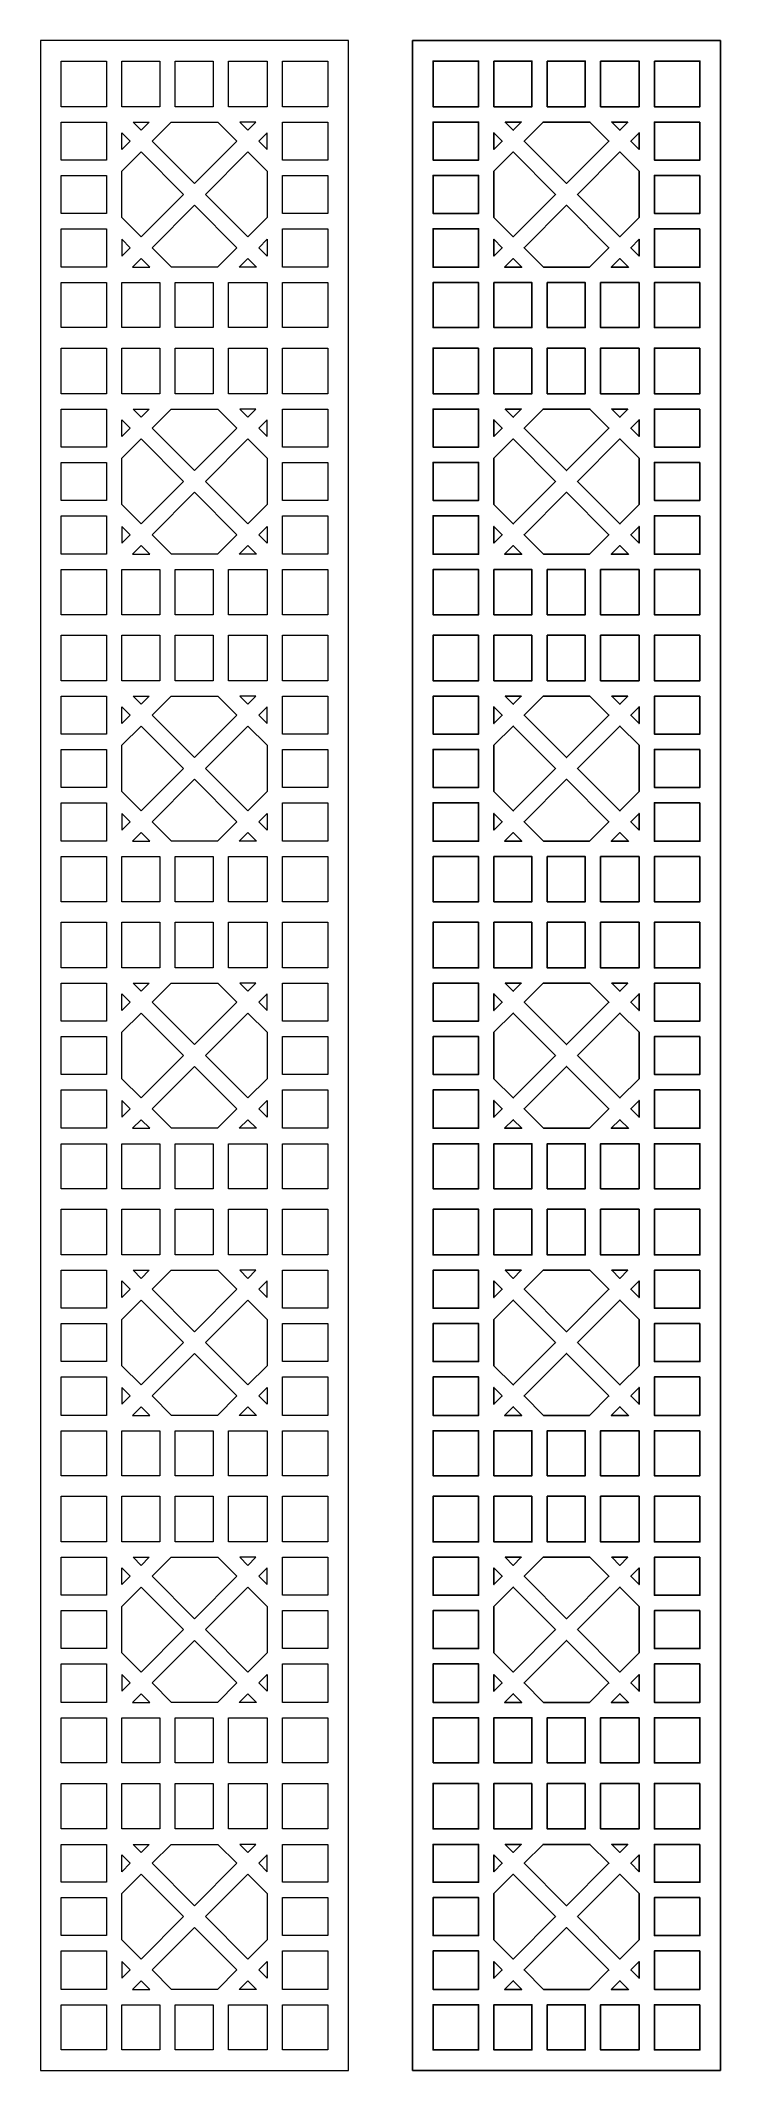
# Model space of a CAD drawing. Header units: centimetres. Extents: x 21 to 27.3, y -9.5 to 9.5.
import ezdxf

# ---------------------------------------------------------------- set-up
doc = ezdxf.new("R2010")
doc.units = ezdxf.units.CM
doc.header["$MEASUREMENT"] = 0
doc.layers.add('layer 1', color=7, linetype='Continuous')

msp = doc.modelspace()

# ---------------------------------------------------------------- linework, layer by layer
at = {"layer": 'layer 1', "color": 7, "lineweight": 9}
for points, knots in [([(20.96397, 9.5), (20.96397, 9.5), (20.96397, 9.5), (20.96397, 9.5), (20.96397, 9.5), (20.96397, 9.5), (23.84276, 9.5), (23.84276, 9.5), (23.84276, 9.5), (23.84276, 9.5), (23.84276, 6.81313), (23.84276, 6.81313), (23.84276, 6.81313), (23.84276, 6.81313), (23.84276, 6.62121), (23.84276, 6.62121), (23.84276, 6.62121), (23.84276, 6.62121), (23.84276, 4.12626), (23.84276, 4.12626), (23.84276, 4.12626), (23.84276, 4.12626), (23.84276, 3.93434), (23.84276, 3.93434), (23.84276, 3.93434), (23.84276, 3.93434), (23.84276, 1.43939), (23.84276, 1.43939), (23.84276, 1.43939), (23.84276, 1.43939), (23.84276, 1.24747), (23.84276, 1.24747), (23.84276, 1.24747), (23.84276, 1.24747), (23.84276, -1.24747), (23.84276, -1.24747), (23.84276, -1.24747), (23.84276, -1.24747), (23.84276, -1.4394), (23.84276, -1.4394), (23.84276, -1.4394), (23.84276, -1.4394), (23.84276, -3.93433), (23.84276, -3.93433), (23.84276, -3.93433), (23.84276, -3.93433), (23.84276, -4.12627), (23.84276, -4.12627), (23.84276, -4.12627), (23.84276, -4.12627), (23.84276, -6.62121), (23.84276, -6.62121), (23.84276, -6.62121), (23.84276, -6.62121), (23.84276, -6.81312), (23.84276, -6.81312), (23.84276, -6.81312), (23.84276, -6.81312), (23.84276, -9.5), (23.84276, -9.5), (23.84276, -9.5), (23.84276, -9.5), (20.96397, -9.5), (20.96397, -9.5), (20.96397, -9.5), (20.96397, -9.5), (20.96397, -6.81312), (20.96397, -6.81312), (20.96397, -6.81312), (20.96397, -6.81312), (20.96397, -6.62121), (20.96397, -6.62121), (20.96397, -6.62121), (20.96397, -6.62121), (20.96397, -4.12627), (20.96397, -4.12627), (20.96397, -4.12627), (20.96397, -4.12627), (20.96397, -3.93433), (20.96397, -3.93433), (20.96397, -3.93433), (20.96397, -3.93433), (20.96397, -1.4394), (20.96397, -1.4394), (20.96397, -1.4394), (20.96397, -1.4394), (20.96397, -1.24747), (20.96397, -1.24747), (20.96397, -1.24747), (20.96397, -1.24747), (20.96397, 1.24747), (20.96397, 1.24747), (20.96397, 1.24747), (20.96397, 1.24747), (20.96397, 1.43939), (20.96397, 1.43939), (20.96397, 1.43939), (20.96397, 1.43939), (20.96397, 3.93434), (20.96397, 3.93434), (20.96397, 3.93434), (20.96397, 3.93434), (20.96397, 4.12626), (20.96397, 4.12626), (20.96397, 4.12626), (20.96397, 4.12626), (20.96397, 6.62121), (20.96397, 6.62121), (20.96397, 6.62121), (20.96397, 6.62121), (20.96397, 6.81313), (20.96397, 6.81313), (20.96397, 6.81313), (20.96397, 6.81313), (20.96397, 9.5), (20.96397, 9.5)], [0, 0, 0, 0, 0.03333333, 0.03333333, 0.03333333, 0.03333333, 0.06666667, 0.06666667, 0.06666667, 0.06666667, 0.1, 0.1, 0.1, 0.1, 0.13333333, 0.13333333, 0.13333333, 0.13333333, 0.16666667, 0.16666667, 0.16666667, 0.16666667, 0.2, 0.2, 0.2, 0.2, 0.23333333, 0.23333333, 0.23333333, 0.23333333, 0.26666667, 0.26666667, 0.26666667, 0.26666667, 0.3, 0.3, 0.3, 0.3, 0.33333333, 0.33333333, 0.33333333, 0.33333333, 0.36666667, 0.36666667, 0.36666667, 0.36666667, 0.4, 0.4, 0.4, 0.4, 0.43333333, 0.43333333, 0.43333333, 0.43333333, 0.46666667, 0.46666667, 0.46666667, 0.46666667, 0.5, 0.5, 0.5, 0.5, 0.53333333, 0.53333333, 0.53333333, 0.53333333, 0.56666667, 0.56666667, 0.56666667, 0.56666667, 0.6, 0.6, 0.6, 0.6, 0.63333333, 0.63333333, 0.63333333, 0.63333333, 0.66666667, 0.66666667, 0.66666667, 0.66666667, 0.7, 0.7, 0.7, 0.7, 0.73333333, 0.73333333, 0.73333333, 0.73333333, 0.76666667, 0.76666667, 0.76666667, 0.76666667, 0.8, 0.8, 0.8, 0.8, 0.83333333, 0.83333333, 0.83333333, 0.83333333, 0.86666667, 0.86666667, 0.86666667, 0.86666667, 0.9, 0.9, 0.9, 0.9, 0.93333333, 0.93333333, 0.93333333, 0.93333333, 1, 1, 1, 1]), ([(21.15589, 8.88106), (21.15589, 8.88106), (21.15589, 8.88106), (21.15589, 8.88106), (21.15589, 8.88106), (21.15589, 8.88106), (21.58033, 8.88106), (21.58033, 8.88106), (21.58033, 8.88106), (21.58033, 8.88106), (21.58033, 9.30807), (21.58033, 9.30807), (21.58033, 9.30807), (21.58033, 9.30807), (21.15589, 9.30807), (21.15589, 9.30807), (21.15589, 9.30807), (21.15589, 9.30807), (21.15589, 8.88106), (21.15589, 8.88106)], [0, 0, 0, 0, 0.16666667, 0.16666667, 0.16666667, 0.16666667, 0.33333333, 0.33333333, 0.33333333, 0.33333333, 0.5, 0.5, 0.5, 0.5, 0.66666667, 0.66666667, 0.66666667, 0.66666667, 1, 1, 1, 1]), ([(21.72428, 9.30807), (21.72428, 9.30807), (21.72428, 9.30807), (21.72428, 9.30807), (21.72428, 9.30807), (21.72428, 9.30807), (21.72428, 8.88106), (21.72428, 8.88106), (21.72428, 8.88106), (21.72428, 8.88106), (22.07935, 8.88106), (22.07935, 8.88106), (22.07935, 8.88106), (22.07935, 8.88106), (22.07935, 9.30807), (22.07935, 9.30807), (22.07935, 9.30807), (22.07935, 9.30807), (21.72428, 9.30807), (21.72428, 9.30807)], [0, 0, 0, 0, 0.16666667, 0.16666667, 0.16666667, 0.16666667, 0.33333333, 0.33333333, 0.33333333, 0.33333333, 0.5, 0.5, 0.5, 0.5, 0.66666667, 0.66666667, 0.66666667, 0.66666667, 1, 1, 1, 1]), ([(22.22326, 9.30807), (22.22326, 9.30807), (22.22326, 9.30807), (22.22326, 9.30807), (22.22326, 9.30807), (22.22326, 9.30807), (22.22326, 8.88106), (22.22326, 8.88106), (22.22326, 8.88106), (22.22326, 8.88106), (22.57833, 8.88106), (22.57833, 8.88106), (22.57833, 8.88106), (22.57833, 8.88106), (22.57833, 9.30807), (22.57833, 9.30807), (22.57833, 9.30807), (22.57833, 9.30807), (22.22326, 9.30807), (22.22326, 9.30807)], [0, 0, 0, 0, 0.16666667, 0.16666667, 0.16666667, 0.16666667, 0.33333333, 0.33333333, 0.33333333, 0.33333333, 0.5, 0.5, 0.5, 0.5, 0.66666667, 0.66666667, 0.66666667, 0.66666667, 1, 1, 1, 1]), ([(22.72225, 9.30807), (22.72225, 9.30807), (22.72225, 9.30807), (22.72225, 9.30807), (22.72225, 9.30807), (22.72225, 9.30807), (22.72225, 8.88106), (22.72225, 8.88106), (22.72225, 8.88106), (22.72225, 8.88106), (23.08245, 8.88106), (23.08245, 8.88106), (23.08245, 8.88106), (23.08245, 8.88106), (23.08245, 9.30807), (23.08245, 9.30807), (23.08245, 9.30807), (23.08245, 9.30807), (22.72225, 9.30807), (22.72225, 9.30807)], [0, 0, 0, 0, 0.16666667, 0.16666667, 0.16666667, 0.16666667, 0.33333333, 0.33333333, 0.33333333, 0.33333333, 0.5, 0.5, 0.5, 0.5, 0.66666667, 0.66666667, 0.66666667, 0.66666667, 1, 1, 1, 1]), ([(23.22639, 9.30807), (23.22639, 9.30807), (23.22639, 9.30807), (23.22639, 9.30807), (23.22639, 9.30807), (23.22639, 9.30807), (23.22639, 8.88106), (23.22639, 8.88106), (23.22639, 8.88106), (23.22639, 8.88106), (23.65085, 8.88106), (23.65085, 8.88106), (23.65085, 8.88106), (23.65085, 8.88106), (23.65085, 9.30807), (23.65085, 9.30807), (23.65085, 9.30807), (23.65085, 9.30807), (23.22639, 9.30807), (23.22639, 9.30807)], [0, 0, 0, 0, 0.16666667, 0.16666667, 0.16666667, 0.16666667, 0.33333333, 0.33333333, 0.33333333, 0.33333333, 0.5, 0.5, 0.5, 0.5, 0.66666667, 0.66666667, 0.66666667, 0.66666667, 1, 1, 1, 1]), ([(21.15589, 8.38206), (21.15589, 8.38206), (21.15589, 8.38206), (21.15589, 8.38206), (21.15589, 8.38206), (21.15589, 8.38206), (21.58033, 8.38206), (21.58033, 8.38206), (21.58033, 8.38206), (21.58033, 8.38206), (21.58033, 8.73712), (21.58033, 8.73712), (21.58033, 8.73712), (21.58033, 8.73712), (21.15589, 8.73712), (21.15589, 8.73712), (21.15589, 8.73712), (21.15589, 8.73712), (21.15589, 8.38206), (21.15589, 8.38206)], [0, 0, 0, 0, 0.16666667, 0.16666667, 0.16666667, 0.16666667, 0.33333333, 0.33333333, 0.33333333, 0.33333333, 0.5, 0.5, 0.5, 0.5, 0.66666667, 0.66666667, 0.66666667, 0.66666667, 1, 1, 1, 1]), ([(21.80261, 8.5596), (21.80261, 8.5596), (21.80261, 8.5596), (21.80261, 8.5596), (21.80261, 8.5596), (21.80261, 8.5596), (21.72428, 8.63791), (21.72428, 8.63791), (21.72428, 8.63791), (21.72428, 8.63791), (21.72428, 8.48128), (21.72428, 8.48128), (21.72428, 8.48128), (21.72428, 8.48128), (21.80261, 8.5596), (21.80261, 8.5596)], [0, 0, 0, 0, 0.2, 0.2, 0.2, 0.2, 0.4, 0.4, 0.4, 0.4, 0.6, 0.6, 0.6, 0.6, 1, 1, 1, 1]), ([(21.82864, 8.73712), (21.82864, 8.73712), (21.82864, 8.73712), (21.82864, 8.73712), (21.82864, 8.73712), (21.82864, 8.73712), (21.90439, 8.66138), (21.90439, 8.66138), (21.90439, 8.66138), (21.90439, 8.66138), (21.98011, 8.73712), (21.98011, 8.73712), (21.98011, 8.73712), (21.98011, 8.73712), (21.82864, 8.73712), (21.82864, 8.73712)], [0, 0, 0, 0, 0.2, 0.2, 0.2, 0.2, 0.4, 0.4, 0.4, 0.4, 0.6, 0.6, 0.6, 0.6, 1, 1, 1, 1]), ([(22.00615, 8.5596), (22.00615, 8.5596), (22.00615, 8.5596), (22.00615, 8.5596), (22.00615, 8.5596), (22.00615, 8.5596), (22.40338, 8.16238), (22.40338, 8.16238), (22.40338, 8.16238), (22.40338, 8.16238), (22.80058, 8.5596), (22.80058, 8.5596), (22.80058, 8.5596), (22.80058, 8.5596), (22.62304, 8.73712), (22.62304, 8.73712), (22.62304, 8.73712), (22.62304, 8.73712), (22.57833, 8.73712), (22.57833, 8.73712), (22.57833, 8.73712), (22.57833, 8.73712), (22.22326, 8.73712), (22.22326, 8.73712), (22.22326, 8.73712), (22.22326, 8.73712), (22.18368, 8.73712), (22.18368, 8.73712), (22.18368, 8.73712), (22.18368, 8.73712), (22.00615, 8.5596), (22.00615, 8.5596)], [0, 0, 0, 0, 0.11111111, 0.11111111, 0.11111111, 0.11111111, 0.22222222, 0.22222222, 0.22222222, 0.22222222, 0.33333333, 0.33333333, 0.33333333, 0.33333333, 0.44444444, 0.44444444, 0.44444444, 0.44444444, 0.55555556, 0.55555556, 0.55555556, 0.55555556, 0.66666667, 0.66666667, 0.66666667, 0.66666667, 0.77777778, 0.77777778, 0.77777778, 0.77777778, 1, 1, 1, 1]), ([(22.97809, 8.73712), (22.97809, 8.73712), (22.97809, 8.73712), (22.97809, 8.73712), (22.97809, 8.73712), (22.97809, 8.73712), (22.90236, 8.66138), (22.90236, 8.66138), (22.90236, 8.66138), (22.90236, 8.66138), (22.82661, 8.73712), (22.82661, 8.73712), (22.82661, 8.73712), (22.82661, 8.73712), (22.97809, 8.73712), (22.97809, 8.73712)], [0, 0, 0, 0, 0.2, 0.2, 0.2, 0.2, 0.4, 0.4, 0.4, 0.4, 0.6, 0.6, 0.6, 0.6, 1, 1, 1, 1]), ([(23.00412, 8.5596), (23.00412, 8.5596), (23.00412, 8.5596), (23.00412, 8.5596), (23.00412, 8.5596), (23.00412, 8.5596), (23.08245, 8.63789), (23.08245, 8.63789), (23.08245, 8.63789), (23.08245, 8.63789), (23.08245, 8.48128), (23.08245, 8.48128), (23.08245, 8.48128), (23.08245, 8.48128), (23.00412, 8.5596), (23.00412, 8.5596)], [0, 0, 0, 0, 0.2, 0.2, 0.2, 0.2, 0.4, 0.4, 0.4, 0.4, 0.6, 0.6, 0.6, 0.6, 1, 1, 1, 1]), ([(23.65085, 8.73712), (23.65085, 8.73712), (23.65085, 8.73712), (23.65085, 8.73712), (23.65085, 8.73712), (23.65085, 8.73712), (23.22639, 8.73712), (23.22639, 8.73712), (23.22639, 8.73712), (23.22639, 8.73712), (23.22639, 8.38206), (23.22639, 8.38206), (23.22639, 8.38206), (23.22639, 8.38206), (23.65085, 8.38206), (23.65085, 8.38206), (23.65085, 8.38206), (23.65085, 8.38206), (23.65085, 8.73712), (23.65085, 8.73712)], [0, 0, 0, 0, 0.16666667, 0.16666667, 0.16666667, 0.16666667, 0.33333333, 0.33333333, 0.33333333, 0.33333333, 0.5, 0.5, 0.5, 0.5, 0.66666667, 0.66666667, 0.66666667, 0.66666667, 1, 1, 1, 1]), ([(22.3016, 8.06061), (22.3016, 8.06061), (22.3016, 8.06061), (22.3016, 8.06061), (22.3016, 8.06061), (22.3016, 8.06061), (21.90439, 8.45781), (21.90439, 8.45781), (21.90439, 8.45781), (21.90439, 8.45781), (21.72428, 8.27772), (21.72428, 8.27772), (21.72428, 8.27772), (21.72428, 8.27772), (21.72428, 8.23813), (21.72428, 8.23813), (21.72428, 8.23813), (21.72428, 8.23813), (21.72428, 7.88307), (21.72428, 7.88307), (21.72428, 7.88307), (21.72428, 7.88307), (21.72428, 7.84349), (21.72428, 7.84349), (21.72428, 7.84349), (21.72428, 7.84349), (21.90439, 7.66339), (21.90439, 7.66339), (21.90439, 7.66339), (21.90439, 7.66339), (22.3016, 8.06061), (22.3016, 8.06061)], [0, 0, 0, 0, 0.11111111, 0.11111111, 0.11111111, 0.11111111, 0.22222222, 0.22222222, 0.22222222, 0.22222222, 0.33333333, 0.33333333, 0.33333333, 0.33333333, 0.44444444, 0.44444444, 0.44444444, 0.44444444, 0.55555556, 0.55555556, 0.55555556, 0.55555556, 0.66666667, 0.66666667, 0.66666667, 0.66666667, 0.77777778, 0.77777778, 0.77777778, 0.77777778, 1, 1, 1, 1]), ([(22.50514, 8.06061), (22.50514, 8.06061), (22.50514, 8.06061), (22.50514, 8.06061), (22.50514, 8.06061), (22.50514, 8.06061), (22.90236, 7.66339), (22.90236, 7.66339), (22.90236, 7.66339), (22.90236, 7.66339), (23.08245, 7.84348), (23.08245, 7.84348), (23.08245, 7.84348), (23.08245, 7.84348), (23.08245, 7.88307), (23.08245, 7.88307), (23.08245, 7.88307), (23.08245, 7.88307), (23.08245, 8.23813), (23.08245, 8.23813), (23.08245, 8.23813), (23.08245, 8.23813), (23.08245, 8.27772), (23.08245, 8.27772), (23.08245, 8.27772), (23.08245, 8.27772), (22.90236, 8.45781), (22.90236, 8.45781), (22.90236, 8.45781), (22.90236, 8.45781), (22.50514, 8.06061), (22.50514, 8.06061)], [0, 0, 0, 0, 0.11111111, 0.11111111, 0.11111111, 0.11111111, 0.22222222, 0.22222222, 0.22222222, 0.22222222, 0.33333333, 0.33333333, 0.33333333, 0.33333333, 0.44444444, 0.44444444, 0.44444444, 0.44444444, 0.55555556, 0.55555556, 0.55555556, 0.55555556, 0.66666667, 0.66666667, 0.66666667, 0.66666667, 0.77777778, 0.77777778, 0.77777778, 0.77777778, 1, 1, 1, 1]), ([(21.15589, 7.88307), (21.15589, 7.88307), (21.15589, 7.88307), (21.15589, 7.88307), (21.15589, 7.88307), (21.15589, 7.88307), (21.58033, 7.88307), (21.58033, 7.88307), (21.58033, 7.88307), (21.58033, 7.88307), (21.58033, 8.23813), (21.58033, 8.23813), (21.58033, 8.23813), (21.58033, 8.23813), (21.15589, 8.23813), (21.15589, 8.23813), (21.15589, 8.23813), (21.15589, 8.23813), (21.15589, 7.88307), (21.15589, 7.88307)], [0, 0, 0, 0, 0.16666667, 0.16666667, 0.16666667, 0.16666667, 0.33333333, 0.33333333, 0.33333333, 0.33333333, 0.5, 0.5, 0.5, 0.5, 0.66666667, 0.66666667, 0.66666667, 0.66666667, 1, 1, 1, 1]), ([(23.65085, 8.23813), (23.65085, 8.23813), (23.65085, 8.23813), (23.65085, 8.23813), (23.65085, 8.23813), (23.65085, 8.23813), (23.22639, 8.23813), (23.22639, 8.23813), (23.22639, 8.23813), (23.22639, 8.23813), (23.22639, 7.88307), (23.22639, 7.88307), (23.22639, 7.88307), (23.22639, 7.88307), (23.65085, 7.88307), (23.65085, 7.88307), (23.65085, 7.88307), (23.65085, 7.88307), (23.65085, 8.23813), (23.65085, 8.23813)], [0, 0, 0, 0, 0.16666667, 0.16666667, 0.16666667, 0.16666667, 0.33333333, 0.33333333, 0.33333333, 0.33333333, 0.5, 0.5, 0.5, 0.5, 0.66666667, 0.66666667, 0.66666667, 0.66666667, 1, 1, 1, 1]), ([(22.80058, 7.56161), (22.80058, 7.56161), (22.80058, 7.56161), (22.80058, 7.56161), (22.80058, 7.56161), (22.80058, 7.56161), (22.40338, 7.95882), (22.40338, 7.95882), (22.40338, 7.95882), (22.40338, 7.95882), (22.00615, 7.56161), (22.00615, 7.56161), (22.00615, 7.56161), (22.00615, 7.56161), (22.18882, 7.37896), (22.18882, 7.37896), (22.18882, 7.37896), (22.18882, 7.37896), (22.22326, 7.37896), (22.22326, 7.37896), (22.22326, 7.37896), (22.22326, 7.37896), (22.57833, 7.37896), (22.57833, 7.37896), (22.57833, 7.37896), (22.57833, 7.37896), (22.61791, 7.37896), (22.61791, 7.37896), (22.61791, 7.37896), (22.61791, 7.37896), (22.80058, 7.56161), (22.80058, 7.56161)], [0, 0, 0, 0, 0.11111111, 0.11111111, 0.11111111, 0.11111111, 0.22222222, 0.22222222, 0.22222222, 0.22222222, 0.33333333, 0.33333333, 0.33333333, 0.33333333, 0.44444444, 0.44444444, 0.44444444, 0.44444444, 0.55555556, 0.55555556, 0.55555556, 0.55555556, 0.66666667, 0.66666667, 0.66666667, 0.66666667, 0.77777778, 0.77777778, 0.77777778, 0.77777778, 1, 1, 1, 1]), ([(21.15589, 7.37896), (21.15589, 7.37896), (21.15589, 7.37896), (21.15589, 7.37896), (21.15589, 7.37896), (21.15589, 7.37896), (21.58033, 7.37896), (21.58033, 7.37896), (21.58033, 7.37896), (21.58033, 7.37896), (21.58033, 7.73914), (21.58033, 7.73914), (21.58033, 7.73914), (21.58033, 7.73914), (21.15589, 7.73914), (21.15589, 7.73914), (21.15589, 7.73914), (21.15589, 7.73914), (21.15589, 7.37896), (21.15589, 7.37896)], [0, 0, 0, 0, 0.16666667, 0.16666667, 0.16666667, 0.16666667, 0.33333333, 0.33333333, 0.33333333, 0.33333333, 0.5, 0.5, 0.5, 0.5, 0.66666667, 0.66666667, 0.66666667, 0.66666667, 1, 1, 1, 1]), ([(21.80261, 7.56161), (21.80261, 7.56161), (21.80261, 7.56161), (21.80261, 7.56161), (21.80261, 7.56161), (21.80261, 7.56161), (21.72428, 7.48329), (21.72428, 7.48329), (21.72428, 7.48329), (21.72428, 7.48329), (21.72428, 7.63992), (21.72428, 7.63992), (21.72428, 7.63992), (21.72428, 7.63992), (21.80261, 7.56161), (21.80261, 7.56161)], [0, 0, 0, 0, 0.2, 0.2, 0.2, 0.2, 0.4, 0.4, 0.4, 0.4, 0.6, 0.6, 0.6, 0.6, 1, 1, 1, 1]), ([(23.00412, 7.56161), (23.00412, 7.56161), (23.00412, 7.56161), (23.00412, 7.56161), (23.00412, 7.56161), (23.00412, 7.56161), (23.08245, 7.48331), (23.08245, 7.48331), (23.08245, 7.48331), (23.08245, 7.48331), (23.08245, 7.63992), (23.08245, 7.63992), (23.08245, 7.63992), (23.08245, 7.63992), (23.00412, 7.56161), (23.00412, 7.56161)], [0, 0, 0, 0, 0.2, 0.2, 0.2, 0.2, 0.4, 0.4, 0.4, 0.4, 0.6, 0.6, 0.6, 0.6, 1, 1, 1, 1]), ([(23.65085, 7.73914), (23.65085, 7.73914), (23.65085, 7.73914), (23.65085, 7.73914), (23.65085, 7.73914), (23.65085, 7.73914), (23.22639, 7.73914), (23.22639, 7.73914), (23.22639, 7.73914), (23.22639, 7.73914), (23.22639, 7.37896), (23.22639, 7.37896), (23.22639, 7.37896), (23.22639, 7.37896), (23.65085, 7.37896), (23.65085, 7.37896), (23.65085, 7.37896), (23.65085, 7.37896), (23.65085, 7.73914), (23.65085, 7.73914)], [0, 0, 0, 0, 0.16666667, 0.16666667, 0.16666667, 0.16666667, 0.33333333, 0.33333333, 0.33333333, 0.33333333, 0.5, 0.5, 0.5, 0.5, 0.66666667, 0.66666667, 0.66666667, 0.66666667, 1, 1, 1, 1]), ([(21.82351, 7.37896), (21.82351, 7.37896), (21.82351, 7.37896), (21.82351, 7.37896), (21.82351, 7.37896), (21.82351, 7.37896), (21.90439, 7.45984), (21.90439, 7.45984), (21.90439, 7.45984), (21.90439, 7.45984), (21.98525, 7.37896), (21.98525, 7.37896), (21.98525, 7.37896), (21.98525, 7.37896), (21.82351, 7.37896), (21.82351, 7.37896)], [0, 0, 0, 0, 0.2, 0.2, 0.2, 0.2, 0.4, 0.4, 0.4, 0.4, 0.6, 0.6, 0.6, 0.6, 1, 1, 1, 1]), ([(22.98324, 7.37896), (22.98324, 7.37896), (22.98324, 7.37896), (22.98324, 7.37896), (22.98324, 7.37896), (22.98324, 7.37896), (22.90236, 7.45984), (22.90236, 7.45984), (22.90236, 7.45984), (22.90236, 7.45984), (22.82148, 7.37896), (22.82148, 7.37896), (22.82148, 7.37896), (22.82148, 7.37896), (22.98324, 7.37896), (22.98324, 7.37896)], [0, 0, 0, 0, 0.2, 0.2, 0.2, 0.2, 0.4, 0.4, 0.4, 0.4, 0.6, 0.6, 0.6, 0.6, 1, 1, 1, 1]), ([(21.58033, 6.81313), (21.58033, 6.81313), (21.58033, 6.81313), (21.58033, 6.81313), (21.58033, 6.81313), (21.58033, 6.81313), (21.58033, 7.23501), (21.58033, 7.23501), (21.58033, 7.23501), (21.58033, 7.23501), (21.15589, 7.23501), (21.15589, 7.23501), (21.15589, 7.23501), (21.15589, 7.23501), (21.15589, 6.81313), (21.15589, 6.81313), (21.15589, 6.81313), (21.15589, 6.81313), (21.58033, 6.81313), (21.58033, 6.81313)], [0, 0, 0, 0, 0.16666667, 0.16666667, 0.16666667, 0.16666667, 0.33333333, 0.33333333, 0.33333333, 0.33333333, 0.5, 0.5, 0.5, 0.5, 0.66666667, 0.66666667, 0.66666667, 0.66666667, 1, 1, 1, 1]), ([(22.07935, 6.81313), (22.07935, 6.81313), (22.07935, 6.81313), (22.07935, 6.81313), (22.07935, 6.81313), (22.07935, 6.81313), (22.07935, 7.23501), (22.07935, 7.23501), (22.07935, 7.23501), (22.07935, 7.23501), (21.72428, 7.23501), (21.72428, 7.23501), (21.72428, 7.23501), (21.72428, 7.23501), (21.72428, 6.81313), (21.72428, 6.81313), (21.72428, 6.81313), (21.72428, 6.81313), (22.07935, 6.81313), (22.07935, 6.81313)], [0, 0, 0, 0, 0.16666667, 0.16666667, 0.16666667, 0.16666667, 0.33333333, 0.33333333, 0.33333333, 0.33333333, 0.5, 0.5, 0.5, 0.5, 0.66666667, 0.66666667, 0.66666667, 0.66666667, 1, 1, 1, 1]), ([(22.57833, 6.81313), (22.57833, 6.81313), (22.57833, 6.81313), (22.57833, 6.81313), (22.57833, 6.81313), (22.57833, 6.81313), (22.57833, 7.23501), (22.57833, 7.23501), (22.57833, 7.23501), (22.57833, 7.23501), (22.22326, 7.23501), (22.22326, 7.23501), (22.22326, 7.23501), (22.22326, 7.23501), (22.22326, 6.81313), (22.22326, 6.81313), (22.22326, 6.81313), (22.22326, 6.81313), (22.57833, 6.81313), (22.57833, 6.81313)], [0, 0, 0, 0, 0.16666667, 0.16666667, 0.16666667, 0.16666667, 0.33333333, 0.33333333, 0.33333333, 0.33333333, 0.5, 0.5, 0.5, 0.5, 0.66666667, 0.66666667, 0.66666667, 0.66666667, 1, 1, 1, 1]), ([(23.08245, 6.81313), (23.08245, 6.81313), (23.08245, 6.81313), (23.08245, 6.81313), (23.08245, 6.81313), (23.08245, 6.81313), (23.08245, 7.23501), (23.08245, 7.23501), (23.08245, 7.23501), (23.08245, 7.23501), (22.72225, 7.23501), (22.72225, 7.23501), (22.72225, 7.23501), (22.72225, 7.23501), (22.72225, 6.81313), (22.72225, 6.81313), (22.72225, 6.81313), (22.72225, 6.81313), (23.08245, 6.81313), (23.08245, 6.81313)], [0, 0, 0, 0, 0.16666667, 0.16666667, 0.16666667, 0.16666667, 0.33333333, 0.33333333, 0.33333333, 0.33333333, 0.5, 0.5, 0.5, 0.5, 0.66666667, 0.66666667, 0.66666667, 0.66666667, 1, 1, 1, 1]), ([(23.65085, 7.23501), (23.65085, 7.23501), (23.65085, 7.23501), (23.65085, 7.23501), (23.65085, 7.23501), (23.65085, 7.23501), (23.22639, 7.23501), (23.22639, 7.23501), (23.22639, 7.23501), (23.22639, 7.23501), (23.22639, 6.81313), (23.22639, 6.81313), (23.22639, 6.81313), (23.22639, 6.81313), (23.65085, 6.81313), (23.65085, 6.81313), (23.65085, 6.81313), (23.65085, 6.81313), (23.65085, 7.23501), (23.65085, 7.23501)], [0, 0, 0, 0, 0.16666667, 0.16666667, 0.16666667, 0.16666667, 0.33333333, 0.33333333, 0.33333333, 0.33333333, 0.5, 0.5, 0.5, 0.5, 0.66666667, 0.66666667, 0.66666667, 0.66666667, 1, 1, 1, 1]), ([(21.58033, 6.62121), (21.58033, 6.62121), (21.58033, 6.62121), (21.58033, 6.62121), (21.58033, 6.62121), (21.58033, 6.62121), (21.15589, 6.62121), (21.15589, 6.62121), (21.15589, 6.62121), (21.15589, 6.62121), (21.15589, 6.19419), (21.15589, 6.19419), (21.15589, 6.19419), (21.15589, 6.19419), (21.58033, 6.19419), (21.58033, 6.19419), (21.58033, 6.19419), (21.58033, 6.19419), (21.58033, 6.62121), (21.58033, 6.62121)], [0, 0, 0, 0, 0.16666667, 0.16666667, 0.16666667, 0.16666667, 0.33333333, 0.33333333, 0.33333333, 0.33333333, 0.5, 0.5, 0.5, 0.5, 0.66666667, 0.66666667, 0.66666667, 0.66666667, 1, 1, 1, 1]), ([(22.07935, 6.62121), (22.07935, 6.62121), (22.07935, 6.62121), (22.07935, 6.62121), (22.07935, 6.62121), (22.07935, 6.62121), (21.72428, 6.62121), (21.72428, 6.62121), (21.72428, 6.62121), (21.72428, 6.62121), (21.72428, 6.19419), (21.72428, 6.19419), (21.72428, 6.19419), (21.72428, 6.19419), (22.07935, 6.19419), (22.07935, 6.19419), (22.07935, 6.19419), (22.07935, 6.19419), (22.07935, 6.62121), (22.07935, 6.62121)], [0, 0, 0, 0, 0.16666667, 0.16666667, 0.16666667, 0.16666667, 0.33333333, 0.33333333, 0.33333333, 0.33333333, 0.5, 0.5, 0.5, 0.5, 0.66666667, 0.66666667, 0.66666667, 0.66666667, 1, 1, 1, 1]), ([(22.57833, 6.62121), (22.57833, 6.62121), (22.57833, 6.62121), (22.57833, 6.62121), (22.57833, 6.62121), (22.57833, 6.62121), (22.22326, 6.62121), (22.22326, 6.62121), (22.22326, 6.62121), (22.22326, 6.62121), (22.22326, 6.19419), (22.22326, 6.19419), (22.22326, 6.19419), (22.22326, 6.19419), (22.57833, 6.19419), (22.57833, 6.19419), (22.57833, 6.19419), (22.57833, 6.19419), (22.57833, 6.62121), (22.57833, 6.62121)], [0, 0, 0, 0, 0.16666667, 0.16666667, 0.16666667, 0.16666667, 0.33333333, 0.33333333, 0.33333333, 0.33333333, 0.5, 0.5, 0.5, 0.5, 0.66666667, 0.66666667, 0.66666667, 0.66666667, 1, 1, 1, 1]), ([(23.08245, 6.62121), (23.08245, 6.62121), (23.08245, 6.62121), (23.08245, 6.62121), (23.08245, 6.62121), (23.08245, 6.62121), (22.72225, 6.62121), (22.72225, 6.62121), (22.72225, 6.62121), (22.72225, 6.62121), (22.72225, 6.19419), (22.72225, 6.19419), (22.72225, 6.19419), (22.72225, 6.19419), (23.08245, 6.19419), (23.08245, 6.19419), (23.08245, 6.19419), (23.08245, 6.19419), (23.08245, 6.62121), (23.08245, 6.62121)], [0, 0, 0, 0, 0.16666667, 0.16666667, 0.16666667, 0.16666667, 0.33333333, 0.33333333, 0.33333333, 0.33333333, 0.5, 0.5, 0.5, 0.5, 0.66666667, 0.66666667, 0.66666667, 0.66666667, 1, 1, 1, 1]), ([(23.65085, 6.62121), (23.65085, 6.62121), (23.65085, 6.62121), (23.65085, 6.62121), (23.65085, 6.62121), (23.65085, 6.62121), (23.22639, 6.62121), (23.22639, 6.62121), (23.22639, 6.62121), (23.22639, 6.62121), (23.22639, 6.19419), (23.22639, 6.19419), (23.22639, 6.19419), (23.22639, 6.19419), (23.65085, 6.19419), (23.65085, 6.19419), (23.65085, 6.19419), (23.65085, 6.19419), (23.65085, 6.62121), (23.65085, 6.62121)], [0, 0, 0, 0, 0.16666667, 0.16666667, 0.16666667, 0.16666667, 0.33333333, 0.33333333, 0.33333333, 0.33333333, 0.5, 0.5, 0.5, 0.5, 0.66666667, 0.66666667, 0.66666667, 0.66666667, 1, 1, 1, 1]), ([(21.15589, 5.6952), (21.15589, 5.6952), (21.15589, 5.6952), (21.15589, 5.6952), (21.15589, 5.6952), (21.15589, 5.6952), (21.58033, 5.6952), (21.58033, 5.6952), (21.58033, 5.6952), (21.58033, 5.6952), (21.58033, 6.05025), (21.58033, 6.05025), (21.58033, 6.05025), (21.58033, 6.05025), (21.15589, 6.05025), (21.15589, 6.05025), (21.15589, 6.05025), (21.15589, 6.05025), (21.15589, 5.6952), (21.15589, 5.6952)], [0, 0, 0, 0, 0.16666667, 0.16666667, 0.16666667, 0.16666667, 0.33333333, 0.33333333, 0.33333333, 0.33333333, 0.5, 0.5, 0.5, 0.5, 0.66666667, 0.66666667, 0.66666667, 0.66666667, 1, 1, 1, 1]), ([(21.80261, 5.87272), (21.80261, 5.87272), (21.80261, 5.87272), (21.80261, 5.87272), (21.80261, 5.87272), (21.80261, 5.87272), (21.72428, 5.95104), (21.72428, 5.95104), (21.72428, 5.95104), (21.72428, 5.95104), (21.72428, 5.79442), (21.72428, 5.79442), (21.72428, 5.79442), (21.72428, 5.79442), (21.80261, 5.87272), (21.80261, 5.87272)], [0, 0, 0, 0, 0.2, 0.2, 0.2, 0.2, 0.4, 0.4, 0.4, 0.4, 0.6, 0.6, 0.6, 0.6, 1, 1, 1, 1]), ([(21.82864, 6.05025), (21.82864, 6.05025), (21.82864, 6.05025), (21.82864, 6.05025), (21.82864, 6.05025), (21.82864, 6.05025), (21.90439, 5.97451), (21.90439, 5.97451), (21.90439, 5.97451), (21.90439, 5.97451), (21.98011, 6.05025), (21.98011, 6.05025), (21.98011, 6.05025), (21.98011, 6.05025), (21.82864, 6.05025), (21.82864, 6.05025)], [0, 0, 0, 0, 0.2, 0.2, 0.2, 0.2, 0.4, 0.4, 0.4, 0.4, 0.6, 0.6, 0.6, 0.6, 1, 1, 1, 1]), ([(22.00615, 5.87272), (22.00615, 5.87272), (22.00615, 5.87272), (22.00615, 5.87272), (22.00615, 5.87272), (22.00615, 5.87272), (22.40338, 5.47552), (22.40338, 5.47552), (22.40338, 5.47552), (22.40338, 5.47552), (22.80058, 5.87272), (22.80058, 5.87272), (22.80058, 5.87272), (22.80058, 5.87272), (22.62304, 6.05025), (22.62304, 6.05025), (22.62304, 6.05025), (22.62304, 6.05025), (22.57833, 6.05025), (22.57833, 6.05025), (22.57833, 6.05025), (22.57833, 6.05025), (22.22326, 6.05025), (22.22326, 6.05025), (22.22326, 6.05025), (22.22326, 6.05025), (22.18368, 6.05025), (22.18368, 6.05025), (22.18368, 6.05025), (22.18368, 6.05025), (22.00615, 5.87272), (22.00615, 5.87272)], [0, 0, 0, 0, 0.11111111, 0.11111111, 0.11111111, 0.11111111, 0.22222222, 0.22222222, 0.22222222, 0.22222222, 0.33333333, 0.33333333, 0.33333333, 0.33333333, 0.44444444, 0.44444444, 0.44444444, 0.44444444, 0.55555556, 0.55555556, 0.55555556, 0.55555556, 0.66666667, 0.66666667, 0.66666667, 0.66666667, 0.77777778, 0.77777778, 0.77777778, 0.77777778, 1, 1, 1, 1]), ([(22.97809, 6.05025), (22.97809, 6.05025), (22.97809, 6.05025), (22.97809, 6.05025), (22.97809, 6.05025), (22.97809, 6.05025), (22.90236, 5.97451), (22.90236, 5.97451), (22.90236, 5.97451), (22.90236, 5.97451), (22.82661, 6.05025), (22.82661, 6.05025), (22.82661, 6.05025), (22.82661, 6.05025), (22.97809, 6.05025), (22.97809, 6.05025)], [0, 0, 0, 0, 0.2, 0.2, 0.2, 0.2, 0.4, 0.4, 0.4, 0.4, 0.6, 0.6, 0.6, 0.6, 1, 1, 1, 1]), ([(23.00412, 5.87272), (23.00412, 5.87272), (23.00412, 5.87272), (23.00412, 5.87272), (23.00412, 5.87272), (23.00412, 5.87272), (23.08245, 5.95104), (23.08245, 5.95104), (23.08245, 5.95104), (23.08245, 5.95104), (23.08245, 5.79442), (23.08245, 5.79442), (23.08245, 5.79442), (23.08245, 5.79442), (23.00412, 5.87272), (23.00412, 5.87272)], [0, 0, 0, 0, 0.2, 0.2, 0.2, 0.2, 0.4, 0.4, 0.4, 0.4, 0.6, 0.6, 0.6, 0.6, 1, 1, 1, 1]), ([(23.65085, 6.05025), (23.65085, 6.05025), (23.65085, 6.05025), (23.65085, 6.05025), (23.65085, 6.05025), (23.65085, 6.05025), (23.22639, 6.05025), (23.22639, 6.05025), (23.22639, 6.05025), (23.22639, 6.05025), (23.22639, 5.6952), (23.22639, 5.6952), (23.22639, 5.6952), (23.22639, 5.6952), (23.65085, 5.6952), (23.65085, 5.6952), (23.65085, 5.6952), (23.65085, 5.6952), (23.65085, 6.05025), (23.65085, 6.05025)], [0, 0, 0, 0, 0.16666667, 0.16666667, 0.16666667, 0.16666667, 0.33333333, 0.33333333, 0.33333333, 0.33333333, 0.5, 0.5, 0.5, 0.5, 0.66666667, 0.66666667, 0.66666667, 0.66666667, 1, 1, 1, 1]), ([(22.3016, 5.37373), (22.3016, 5.37373), (22.3016, 5.37373), (22.3016, 5.37373), (22.3016, 5.37373), (22.3016, 5.37373), (21.90439, 5.77095), (21.90439, 5.77095), (21.90439, 5.77095), (21.90439, 5.77095), (21.72428, 5.59085), (21.72428, 5.59085), (21.72428, 5.59085), (21.72428, 5.59085), (21.72428, 5.55126), (21.72428, 5.55126), (21.72428, 5.55126), (21.72428, 5.55126), (21.72428, 5.19622), (21.72428, 5.19622), (21.72428, 5.19622), (21.72428, 5.19622), (21.72428, 5.15662), (21.72428, 5.15662), (21.72428, 5.15662), (21.72428, 5.15662), (21.90439, 4.97653), (21.90439, 4.97653), (21.90439, 4.97653), (21.90439, 4.97653), (22.3016, 5.37373), (22.3016, 5.37373)], [0, 0, 0, 0, 0.11111111, 0.11111111, 0.11111111, 0.11111111, 0.22222222, 0.22222222, 0.22222222, 0.22222222, 0.33333333, 0.33333333, 0.33333333, 0.33333333, 0.44444444, 0.44444444, 0.44444444, 0.44444444, 0.55555556, 0.55555556, 0.55555556, 0.55555556, 0.66666667, 0.66666667, 0.66666667, 0.66666667, 0.77777778, 0.77777778, 0.77777778, 0.77777778, 1, 1, 1, 1]), ([(22.50514, 5.37373), (22.50514, 5.37373), (22.50514, 5.37373), (22.50514, 5.37373), (22.50514, 5.37373), (22.50514, 5.37373), (22.90236, 4.97653), (22.90236, 4.97653), (22.90236, 4.97653), (22.90236, 4.97653), (23.08245, 5.15662), (23.08245, 5.15662), (23.08245, 5.15662), (23.08245, 5.15662), (23.08245, 5.19622), (23.08245, 5.19622), (23.08245, 5.19622), (23.08245, 5.19622), (23.08245, 5.55126), (23.08245, 5.55126), (23.08245, 5.55126), (23.08245, 5.55126), (23.08245, 5.59085), (23.08245, 5.59085), (23.08245, 5.59085), (23.08245, 5.59085), (22.90236, 5.77095), (22.90236, 5.77095), (22.90236, 5.77095), (22.90236, 5.77095), (22.50514, 5.37373), (22.50514, 5.37373)], [0, 0, 0, 0, 0.11111111, 0.11111111, 0.11111111, 0.11111111, 0.22222222, 0.22222222, 0.22222222, 0.22222222, 0.33333333, 0.33333333, 0.33333333, 0.33333333, 0.44444444, 0.44444444, 0.44444444, 0.44444444, 0.55555556, 0.55555556, 0.55555556, 0.55555556, 0.66666667, 0.66666667, 0.66666667, 0.66666667, 0.77777778, 0.77777778, 0.77777778, 0.77777778, 1, 1, 1, 1]), ([(21.15589, 5.19622), (21.15589, 5.19622), (21.15589, 5.19622), (21.15589, 5.19622), (21.15589, 5.19622), (21.15589, 5.19622), (21.58033, 5.19622), (21.58033, 5.19622), (21.58033, 5.19622), (21.58033, 5.19622), (21.58033, 5.55126), (21.58033, 5.55126), (21.58033, 5.55126), (21.58033, 5.55126), (21.15589, 5.55126), (21.15589, 5.55126), (21.15589, 5.55126), (21.15589, 5.55126), (21.15589, 5.19622), (21.15589, 5.19622)], [0, 0, 0, 0, 0.16666667, 0.16666667, 0.16666667, 0.16666667, 0.33333333, 0.33333333, 0.33333333, 0.33333333, 0.5, 0.5, 0.5, 0.5, 0.66666667, 0.66666667, 0.66666667, 0.66666667, 1, 1, 1, 1]), ([(23.65085, 5.55126), (23.65085, 5.55126), (23.65085, 5.55126), (23.65085, 5.55126), (23.65085, 5.55126), (23.65085, 5.55126), (23.22639, 5.55126), (23.22639, 5.55126), (23.22639, 5.55126), (23.22639, 5.55126), (23.22639, 5.19622), (23.22639, 5.19622), (23.22639, 5.19622), (23.22639, 5.19622), (23.65085, 5.19622), (23.65085, 5.19622), (23.65085, 5.19622), (23.65085, 5.19622), (23.65085, 5.55126), (23.65085, 5.55126)], [0, 0, 0, 0, 0.16666667, 0.16666667, 0.16666667, 0.16666667, 0.33333333, 0.33333333, 0.33333333, 0.33333333, 0.5, 0.5, 0.5, 0.5, 0.66666667, 0.66666667, 0.66666667, 0.66666667, 1, 1, 1, 1]), ([(22.80058, 4.87475), (22.80058, 4.87475), (22.80058, 4.87475), (22.80058, 4.87475), (22.80058, 4.87475), (22.80058, 4.87475), (22.40338, 5.27194), (22.40338, 5.27194), (22.40338, 5.27194), (22.40338, 5.27194), (22.00615, 4.87475), (22.00615, 4.87475), (22.00615, 4.87475), (22.00615, 4.87475), (22.18882, 4.69208), (22.18882, 4.69208), (22.18882, 4.69208), (22.18882, 4.69208), (22.22326, 4.69208), (22.22326, 4.69208), (22.22326, 4.69208), (22.22326, 4.69208), (22.57833, 4.69208), (22.57833, 4.69208), (22.57833, 4.69208), (22.57833, 4.69208), (22.61791, 4.69208), (22.61791, 4.69208), (22.61791, 4.69208), (22.61791, 4.69208), (22.80058, 4.87475), (22.80058, 4.87475)], [0, 0, 0, 0, 0.11111111, 0.11111111, 0.11111111, 0.11111111, 0.22222222, 0.22222222, 0.22222222, 0.22222222, 0.33333333, 0.33333333, 0.33333333, 0.33333333, 0.44444444, 0.44444444, 0.44444444, 0.44444444, 0.55555556, 0.55555556, 0.55555556, 0.55555556, 0.66666667, 0.66666667, 0.66666667, 0.66666667, 0.77777778, 0.77777778, 0.77777778, 0.77777778, 1, 1, 1, 1]), ([(21.15589, 4.69208), (21.15589, 4.69208), (21.15589, 4.69208), (21.15589, 4.69208), (21.15589, 4.69208), (21.15589, 4.69208), (21.58033, 4.69208), (21.58033, 4.69208), (21.58033, 4.69208), (21.58033, 4.69208), (21.58033, 5.05226), (21.58033, 5.05226), (21.58033, 5.05226), (21.58033, 5.05226), (21.15589, 5.05226), (21.15589, 5.05226), (21.15589, 5.05226), (21.15589, 5.05226), (21.15589, 4.69208), (21.15589, 4.69208)], [0, 0, 0, 0, 0.16666667, 0.16666667, 0.16666667, 0.16666667, 0.33333333, 0.33333333, 0.33333333, 0.33333333, 0.5, 0.5, 0.5, 0.5, 0.66666667, 0.66666667, 0.66666667, 0.66666667, 1, 1, 1, 1]), ([(21.80261, 4.87475), (21.80261, 4.87475), (21.80261, 4.87475), (21.80261, 4.87475), (21.80261, 4.87475), (21.80261, 4.87475), (21.72428, 4.79643), (21.72428, 4.79643), (21.72428, 4.79643), (21.72428, 4.79643), (21.72428, 4.95306), (21.72428, 4.95306), (21.72428, 4.95306), (21.72428, 4.95306), (21.80261, 4.87475), (21.80261, 4.87475)], [0, 0, 0, 0, 0.2, 0.2, 0.2, 0.2, 0.4, 0.4, 0.4, 0.4, 0.6, 0.6, 0.6, 0.6, 1, 1, 1, 1]), ([(23.00412, 4.87475), (23.00412, 4.87475), (23.00412, 4.87475), (23.00412, 4.87475), (23.00412, 4.87475), (23.00412, 4.87475), (23.08245, 4.79644), (23.08245, 4.79644), (23.08245, 4.79644), (23.08245, 4.79644), (23.08245, 4.95305), (23.08245, 4.95305), (23.08245, 4.95305), (23.08245, 4.95305), (23.00412, 4.87475), (23.00412, 4.87475)], [0, 0, 0, 0, 0.2, 0.2, 0.2, 0.2, 0.4, 0.4, 0.4, 0.4, 0.6, 0.6, 0.6, 0.6, 1, 1, 1, 1]), ([(23.65085, 5.05226), (23.65085, 5.05226), (23.65085, 5.05226), (23.65085, 5.05226), (23.65085, 5.05226), (23.65085, 5.05226), (23.22639, 5.05226), (23.22639, 5.05226), (23.22639, 5.05226), (23.22639, 5.05226), (23.22639, 4.69208), (23.22639, 4.69208), (23.22639, 4.69208), (23.22639, 4.69208), (23.65085, 4.69208), (23.65085, 4.69208), (23.65085, 4.69208), (23.65085, 4.69208), (23.65085, 5.05226), (23.65085, 5.05226)], [0, 0, 0, 0, 0.16666667, 0.16666667, 0.16666667, 0.16666667, 0.33333333, 0.33333333, 0.33333333, 0.33333333, 0.5, 0.5, 0.5, 0.5, 0.66666667, 0.66666667, 0.66666667, 0.66666667, 1, 1, 1, 1]), ([(21.82351, 4.69208), (21.82351, 4.69208), (21.82351, 4.69208), (21.82351, 4.69208), (21.82351, 4.69208), (21.82351, 4.69208), (21.90439, 4.77296), (21.90439, 4.77296), (21.90439, 4.77296), (21.90439, 4.77296), (21.98525, 4.69208), (21.98525, 4.69208), (21.98525, 4.69208), (21.98525, 4.69208), (21.82351, 4.69208), (21.82351, 4.69208)], [0, 0, 0, 0, 0.2, 0.2, 0.2, 0.2, 0.4, 0.4, 0.4, 0.4, 0.6, 0.6, 0.6, 0.6, 1, 1, 1, 1]), ([(22.98324, 4.69208), (22.98324, 4.69208), (22.98324, 4.69208), (22.98324, 4.69208), (22.98324, 4.69208), (22.98324, 4.69208), (22.90236, 4.77296), (22.90236, 4.77296), (22.90236, 4.77296), (22.90236, 4.77296), (22.82148, 4.69208), (22.82148, 4.69208), (22.82148, 4.69208), (22.82148, 4.69208), (22.98324, 4.69208), (22.98324, 4.69208)], [0, 0, 0, 0, 0.2, 0.2, 0.2, 0.2, 0.4, 0.4, 0.4, 0.4, 0.6, 0.6, 0.6, 0.6, 1, 1, 1, 1]), ([(21.58033, 4.12626), (21.58033, 4.12626), (21.58033, 4.12626), (21.58033, 4.12626), (21.58033, 4.12626), (21.58033, 4.12626), (21.58033, 4.54815), (21.58033, 4.54815), (21.58033, 4.54815), (21.58033, 4.54815), (21.15589, 4.54815), (21.15589, 4.54815), (21.15589, 4.54815), (21.15589, 4.54815), (21.15589, 4.12626), (21.15589, 4.12626), (21.15589, 4.12626), (21.15589, 4.12626), (21.58033, 4.12626), (21.58033, 4.12626)], [0, 0, 0, 0, 0.16666667, 0.16666667, 0.16666667, 0.16666667, 0.33333333, 0.33333333, 0.33333333, 0.33333333, 0.5, 0.5, 0.5, 0.5, 0.66666667, 0.66666667, 0.66666667, 0.66666667, 1, 1, 1, 1]), ([(22.07935, 4.12626), (22.07935, 4.12626), (22.07935, 4.12626), (22.07935, 4.12626), (22.07935, 4.12626), (22.07935, 4.12626), (22.07935, 4.54815), (22.07935, 4.54815), (22.07935, 4.54815), (22.07935, 4.54815), (21.72428, 4.54815), (21.72428, 4.54815), (21.72428, 4.54815), (21.72428, 4.54815), (21.72428, 4.12626), (21.72428, 4.12626), (21.72428, 4.12626), (21.72428, 4.12626), (22.07935, 4.12626), (22.07935, 4.12626)], [0, 0, 0, 0, 0.16666667, 0.16666667, 0.16666667, 0.16666667, 0.33333333, 0.33333333, 0.33333333, 0.33333333, 0.5, 0.5, 0.5, 0.5, 0.66666667, 0.66666667, 0.66666667, 0.66666667, 1, 1, 1, 1]), ([(22.57833, 4.12626), (22.57833, 4.12626), (22.57833, 4.12626), (22.57833, 4.12626), (22.57833, 4.12626), (22.57833, 4.12626), (22.57833, 4.54815), (22.57833, 4.54815), (22.57833, 4.54815), (22.57833, 4.54815), (22.22326, 4.54815), (22.22326, 4.54815), (22.22326, 4.54815), (22.22326, 4.54815), (22.22326, 4.12626), (22.22326, 4.12626), (22.22326, 4.12626), (22.22326, 4.12626), (22.57833, 4.12626), (22.57833, 4.12626)], [0, 0, 0, 0, 0.16666667, 0.16666667, 0.16666667, 0.16666667, 0.33333333, 0.33333333, 0.33333333, 0.33333333, 0.5, 0.5, 0.5, 0.5, 0.66666667, 0.66666667, 0.66666667, 0.66666667, 1, 1, 1, 1]), ([(23.08245, 4.12626), (23.08245, 4.12626), (23.08245, 4.12626), (23.08245, 4.12626), (23.08245, 4.12626), (23.08245, 4.12626), (23.08245, 4.54815), (23.08245, 4.54815), (23.08245, 4.54815), (23.08245, 4.54815), (22.72225, 4.54815), (22.72225, 4.54815), (22.72225, 4.54815), (22.72225, 4.54815), (22.72225, 4.12626), (22.72225, 4.12626), (22.72225, 4.12626), (22.72225, 4.12626), (23.08245, 4.12626), (23.08245, 4.12626)], [0, 0, 0, 0, 0.16666667, 0.16666667, 0.16666667, 0.16666667, 0.33333333, 0.33333333, 0.33333333, 0.33333333, 0.5, 0.5, 0.5, 0.5, 0.66666667, 0.66666667, 0.66666667, 0.66666667, 1, 1, 1, 1]), ([(23.65085, 4.54815), (23.65085, 4.54815), (23.65085, 4.54815), (23.65085, 4.54815), (23.65085, 4.54815), (23.65085, 4.54815), (23.22639, 4.54815), (23.22639, 4.54815), (23.22639, 4.54815), (23.22639, 4.54815), (23.22639, 4.12626), (23.22639, 4.12626), (23.22639, 4.12626), (23.22639, 4.12626), (23.65085, 4.12626), (23.65085, 4.12626), (23.65085, 4.12626), (23.65085, 4.12626), (23.65085, 4.54815), (23.65085, 4.54815)], [0, 0, 0, 0, 0.16666667, 0.16666667, 0.16666667, 0.16666667, 0.33333333, 0.33333333, 0.33333333, 0.33333333, 0.5, 0.5, 0.5, 0.5, 0.66666667, 0.66666667, 0.66666667, 0.66666667, 1, 1, 1, 1]), ([(21.58033, 3.93434), (21.58033, 3.93434), (21.58033, 3.93434), (21.58033, 3.93434), (21.58033, 3.93434), (21.58033, 3.93434), (21.15589, 3.93434), (21.15589, 3.93434), (21.15589, 3.93434), (21.15589, 3.93434), (21.15589, 3.50732), (21.15589, 3.50732), (21.15589, 3.50732), (21.15589, 3.50732), (21.58033, 3.50732), (21.58033, 3.50732), (21.58033, 3.50732), (21.58033, 3.50732), (21.58033, 3.93434), (21.58033, 3.93434)], [0, 0, 0, 0, 0.16666667, 0.16666667, 0.16666667, 0.16666667, 0.33333333, 0.33333333, 0.33333333, 0.33333333, 0.5, 0.5, 0.5, 0.5, 0.66666667, 0.66666667, 0.66666667, 0.66666667, 1, 1, 1, 1]), ([(22.07935, 3.93434), (22.07935, 3.93434), (22.07935, 3.93434), (22.07935, 3.93434), (22.07935, 3.93434), (22.07935, 3.93434), (21.72428, 3.93434), (21.72428, 3.93434), (21.72428, 3.93434), (21.72428, 3.93434), (21.72428, 3.50732), (21.72428, 3.50732), (21.72428, 3.50732), (21.72428, 3.50732), (22.07935, 3.50732), (22.07935, 3.50732), (22.07935, 3.50732), (22.07935, 3.50732), (22.07935, 3.93434), (22.07935, 3.93434)], [0, 0, 0, 0, 0.16666667, 0.16666667, 0.16666667, 0.16666667, 0.33333333, 0.33333333, 0.33333333, 0.33333333, 0.5, 0.5, 0.5, 0.5, 0.66666667, 0.66666667, 0.66666667, 0.66666667, 1, 1, 1, 1]), ([(22.57833, 3.93434), (22.57833, 3.93434), (22.57833, 3.93434), (22.57833, 3.93434), (22.57833, 3.93434), (22.57833, 3.93434), (22.22326, 3.93434), (22.22326, 3.93434), (22.22326, 3.93434), (22.22326, 3.93434), (22.22326, 3.50732), (22.22326, 3.50732), (22.22326, 3.50732), (22.22326, 3.50732), (22.57833, 3.50732), (22.57833, 3.50732), (22.57833, 3.50732), (22.57833, 3.50732), (22.57833, 3.93434), (22.57833, 3.93434)], [0, 0, 0, 0, 0.16666667, 0.16666667, 0.16666667, 0.16666667, 0.33333333, 0.33333333, 0.33333333, 0.33333333, 0.5, 0.5, 0.5, 0.5, 0.66666667, 0.66666667, 0.66666667, 0.66666667, 1, 1, 1, 1]), ([(23.08245, 3.93434), (23.08245, 3.93434), (23.08245, 3.93434), (23.08245, 3.93434), (23.08245, 3.93434), (23.08245, 3.93434), (22.72225, 3.93434), (22.72225, 3.93434), (22.72225, 3.93434), (22.72225, 3.93434), (22.72225, 3.50732), (22.72225, 3.50732), (22.72225, 3.50732), (22.72225, 3.50732), (23.08245, 3.50732), (23.08245, 3.50732), (23.08245, 3.50732), (23.08245, 3.50732), (23.08245, 3.93434), (23.08245, 3.93434)], [0, 0, 0, 0, 0.16666667, 0.16666667, 0.16666667, 0.16666667, 0.33333333, 0.33333333, 0.33333333, 0.33333333, 0.5, 0.5, 0.5, 0.5, 0.66666667, 0.66666667, 0.66666667, 0.66666667, 1, 1, 1, 1]), ([(23.65085, 3.93434), (23.65085, 3.93434), (23.65085, 3.93434), (23.65085, 3.93434), (23.65085, 3.93434), (23.65085, 3.93434), (23.22639, 3.93434), (23.22639, 3.93434), (23.22639, 3.93434), (23.22639, 3.93434), (23.22639, 3.50732), (23.22639, 3.50732), (23.22639, 3.50732), (23.22639, 3.50732), (23.65085, 3.50732), (23.65085, 3.50732), (23.65085, 3.50732), (23.65085, 3.50732), (23.65085, 3.93434), (23.65085, 3.93434)], [0, 0, 0, 0, 0.16666667, 0.16666667, 0.16666667, 0.16666667, 0.33333333, 0.33333333, 0.33333333, 0.33333333, 0.5, 0.5, 0.5, 0.5, 0.66666667, 0.66666667, 0.66666667, 0.66666667, 1, 1, 1, 1]), ([(21.15589, 3.00834), (21.15589, 3.00834), (21.15589, 3.00834), (21.15589, 3.00834), (21.15589, 3.00834), (21.15589, 3.00834), (21.58033, 3.00834), (21.58033, 3.00834), (21.58033, 3.00834), (21.58033, 3.00834), (21.58033, 3.36338), (21.58033, 3.36338), (21.58033, 3.36338), (21.58033, 3.36338), (21.15589, 3.36338), (21.15589, 3.36338), (21.15589, 3.36338), (21.15589, 3.36338), (21.15589, 3.00834), (21.15589, 3.00834)], [0, 0, 0, 0, 0.16666667, 0.16666667, 0.16666667, 0.16666667, 0.33333333, 0.33333333, 0.33333333, 0.33333333, 0.5, 0.5, 0.5, 0.5, 0.66666667, 0.66666667, 0.66666667, 0.66666667, 1, 1, 1, 1]), ([(21.80261, 3.18586), (21.80261, 3.18586), (21.80261, 3.18586), (21.80261, 3.18586), (21.80261, 3.18586), (21.80261, 3.18586), (21.72428, 3.26417), (21.72428, 3.26417), (21.72428, 3.26417), (21.72428, 3.26417), (21.72428, 3.10754), (21.72428, 3.10754), (21.72428, 3.10754), (21.72428, 3.10754), (21.80261, 3.18586), (21.80261, 3.18586)], [0, 0, 0, 0, 0.2, 0.2, 0.2, 0.2, 0.4, 0.4, 0.4, 0.4, 0.6, 0.6, 0.6, 0.6, 1, 1, 1, 1]), ([(21.82864, 3.36338), (21.82864, 3.36338), (21.82864, 3.36338), (21.82864, 3.36338), (21.82864, 3.36338), (21.82864, 3.36338), (21.90439, 3.28764), (21.90439, 3.28764), (21.90439, 3.28764), (21.90439, 3.28764), (21.98011, 3.36338), (21.98011, 3.36338), (21.98011, 3.36338), (21.98011, 3.36338), (21.82864, 3.36338), (21.82864, 3.36338)], [0, 0, 0, 0, 0.2, 0.2, 0.2, 0.2, 0.4, 0.4, 0.4, 0.4, 0.6, 0.6, 0.6, 0.6, 1, 1, 1, 1]), ([(22.00615, 3.18586), (22.00615, 3.18586), (22.00615, 3.18586), (22.00615, 3.18586), (22.00615, 3.18586), (22.00615, 3.18586), (22.40338, 2.78864), (22.40338, 2.78864), (22.40338, 2.78864), (22.40338, 2.78864), (22.80058, 3.18586), (22.80058, 3.18586), (22.80058, 3.18586), (22.80058, 3.18586), (22.62304, 3.36338), (22.62304, 3.36338), (22.62304, 3.36338), (22.62304, 3.36338), (22.57833, 3.36338), (22.57833, 3.36338), (22.57833, 3.36338), (22.57833, 3.36338), (22.22326, 3.36338), (22.22326, 3.36338), (22.22326, 3.36338), (22.22326, 3.36338), (22.18368, 3.36338), (22.18368, 3.36338), (22.18368, 3.36338), (22.18368, 3.36338), (22.00615, 3.18586), (22.00615, 3.18586)], [0, 0, 0, 0, 0.11111111, 0.11111111, 0.11111111, 0.11111111, 0.22222222, 0.22222222, 0.22222222, 0.22222222, 0.33333333, 0.33333333, 0.33333333, 0.33333333, 0.44444444, 0.44444444, 0.44444444, 0.44444444, 0.55555556, 0.55555556, 0.55555556, 0.55555556, 0.66666667, 0.66666667, 0.66666667, 0.66666667, 0.77777778, 0.77777778, 0.77777778, 0.77777778, 1, 1, 1, 1]), ([(22.97809, 3.36338), (22.97809, 3.36338), (22.97809, 3.36338), (22.97809, 3.36338), (22.97809, 3.36338), (22.97809, 3.36338), (22.90236, 3.28764), (22.90236, 3.28764), (22.90236, 3.28764), (22.90236, 3.28764), (22.82661, 3.36338), (22.82661, 3.36338), (22.82661, 3.36338), (22.82661, 3.36338), (22.97809, 3.36338), (22.97809, 3.36338)], [0, 0, 0, 0, 0.2, 0.2, 0.2, 0.2, 0.4, 0.4, 0.4, 0.4, 0.6, 0.6, 0.6, 0.6, 1, 1, 1, 1]), ([(23.00412, 3.18586), (23.00412, 3.18586), (23.00412, 3.18586), (23.00412, 3.18586), (23.00412, 3.18586), (23.00412, 3.18586), (23.08245, 3.26416), (23.08245, 3.26416), (23.08245, 3.26416), (23.08245, 3.26416), (23.08245, 3.10754), (23.08245, 3.10754), (23.08245, 3.10754), (23.08245, 3.10754), (23.00412, 3.18586), (23.00412, 3.18586)], [0, 0, 0, 0, 0.2, 0.2, 0.2, 0.2, 0.4, 0.4, 0.4, 0.4, 0.6, 0.6, 0.6, 0.6, 1, 1, 1, 1]), ([(23.65085, 3.36338), (23.65085, 3.36338), (23.65085, 3.36338), (23.65085, 3.36338), (23.65085, 3.36338), (23.65085, 3.36338), (23.22639, 3.36338), (23.22639, 3.36338), (23.22639, 3.36338), (23.22639, 3.36338), (23.22639, 3.00834), (23.22639, 3.00834), (23.22639, 3.00834), (23.22639, 3.00834), (23.65085, 3.00834), (23.65085, 3.00834), (23.65085, 3.00834), (23.65085, 3.00834), (23.65085, 3.36338), (23.65085, 3.36338)], [0, 0, 0, 0, 0.16666667, 0.16666667, 0.16666667, 0.16666667, 0.33333333, 0.33333333, 0.33333333, 0.33333333, 0.5, 0.5, 0.5, 0.5, 0.66666667, 0.66666667, 0.66666667, 0.66666667, 1, 1, 1, 1]), ([(22.3016, 2.68687), (22.3016, 2.68687), (22.3016, 2.68687), (22.3016, 2.68687), (22.3016, 2.68687), (22.3016, 2.68687), (21.90439, 3.08407), (21.90439, 3.08407), (21.90439, 3.08407), (21.90439, 3.08407), (21.72428, 2.90399), (21.72428, 2.90399), (21.72428, 2.90399), (21.72428, 2.90399), (21.72428, 2.86439), (21.72428, 2.86439), (21.72428, 2.86439), (21.72428, 2.86439), (21.72428, 2.50935), (21.72428, 2.50935), (21.72428, 2.50935), (21.72428, 2.50935), (21.72428, 2.46976), (21.72428, 2.46976), (21.72428, 2.46976), (21.72428, 2.46976), (21.90439, 2.28966), (21.90439, 2.28966), (21.90439, 2.28966), (21.90439, 2.28966), (22.3016, 2.68687), (22.3016, 2.68687)], [0, 0, 0, 0, 0.11111111, 0.11111111, 0.11111111, 0.11111111, 0.22222222, 0.22222222, 0.22222222, 0.22222222, 0.33333333, 0.33333333, 0.33333333, 0.33333333, 0.44444444, 0.44444444, 0.44444444, 0.44444444, 0.55555556, 0.55555556, 0.55555556, 0.55555556, 0.66666667, 0.66666667, 0.66666667, 0.66666667, 0.77777778, 0.77777778, 0.77777778, 0.77777778, 1, 1, 1, 1]), ([(22.50514, 2.68687), (22.50514, 2.68687), (22.50514, 2.68687), (22.50514, 2.68687), (22.50514, 2.68687), (22.50514, 2.68687), (22.90236, 2.28966), (22.90236, 2.28966), (22.90236, 2.28966), (22.90236, 2.28966), (23.08245, 2.46974), (23.08245, 2.46974), (23.08245, 2.46974), (23.08245, 2.46974), (23.08245, 2.50935), (23.08245, 2.50935), (23.08245, 2.50935), (23.08245, 2.50935), (23.08245, 2.86439), (23.08245, 2.86439), (23.08245, 2.86439), (23.08245, 2.86439), (23.08245, 2.90399), (23.08245, 2.90399), (23.08245, 2.90399), (23.08245, 2.90399), (22.90236, 3.08407), (22.90236, 3.08407), (22.90236, 3.08407), (22.90236, 3.08407), (22.50514, 2.68687), (22.50514, 2.68687)], [0, 0, 0, 0, 0.11111111, 0.11111111, 0.11111111, 0.11111111, 0.22222222, 0.22222222, 0.22222222, 0.22222222, 0.33333333, 0.33333333, 0.33333333, 0.33333333, 0.44444444, 0.44444444, 0.44444444, 0.44444444, 0.55555556, 0.55555556, 0.55555556, 0.55555556, 0.66666667, 0.66666667, 0.66666667, 0.66666667, 0.77777778, 0.77777778, 0.77777778, 0.77777778, 1, 1, 1, 1]), ([(21.15589, 2.50935), (21.15589, 2.50935), (21.15589, 2.50935), (21.15589, 2.50935), (21.15589, 2.50935), (21.15589, 2.50935), (21.58033, 2.50935), (21.58033, 2.50935), (21.58033, 2.50935), (21.58033, 2.50935), (21.58033, 2.86439), (21.58033, 2.86439), (21.58033, 2.86439), (21.58033, 2.86439), (21.15589, 2.86439), (21.15589, 2.86439), (21.15589, 2.86439), (21.15589, 2.86439), (21.15589, 2.50935), (21.15589, 2.50935)], [0, 0, 0, 0, 0.16666667, 0.16666667, 0.16666667, 0.16666667, 0.33333333, 0.33333333, 0.33333333, 0.33333333, 0.5, 0.5, 0.5, 0.5, 0.66666667, 0.66666667, 0.66666667, 0.66666667, 1, 1, 1, 1]), ([(23.65085, 2.86439), (23.65085, 2.86439), (23.65085, 2.86439), (23.65085, 2.86439), (23.65085, 2.86439), (23.65085, 2.86439), (23.22639, 2.86439), (23.22639, 2.86439), (23.22639, 2.86439), (23.22639, 2.86439), (23.22639, 2.50935), (23.22639, 2.50935), (23.22639, 2.50935), (23.22639, 2.50935), (23.65085, 2.50935), (23.65085, 2.50935), (23.65085, 2.50935), (23.65085, 2.50935), (23.65085, 2.86439), (23.65085, 2.86439)], [0, 0, 0, 0, 0.16666667, 0.16666667, 0.16666667, 0.16666667, 0.33333333, 0.33333333, 0.33333333, 0.33333333, 0.5, 0.5, 0.5, 0.5, 0.66666667, 0.66666667, 0.66666667, 0.66666667, 1, 1, 1, 1]), ([(22.80058, 2.18788), (22.80058, 2.18788), (22.80058, 2.18788), (22.80058, 2.18788), (22.80058, 2.18788), (22.80058, 2.18788), (22.40338, 2.58509), (22.40338, 2.58509), (22.40338, 2.58509), (22.40338, 2.58509), (22.00615, 2.18788), (22.00615, 2.18788), (22.00615, 2.18788), (22.00615, 2.18788), (22.18882, 2.00522), (22.18882, 2.00522), (22.18882, 2.00522), (22.18882, 2.00522), (22.22326, 2.00522), (22.22326, 2.00522), (22.22326, 2.00522), (22.22326, 2.00522), (22.57833, 2.00522), (22.57833, 2.00522), (22.57833, 2.00522), (22.57833, 2.00522), (22.61791, 2.00522), (22.61791, 2.00522), (22.61791, 2.00522), (22.61791, 2.00522), (22.80058, 2.18788), (22.80058, 2.18788)], [0, 0, 0, 0, 0.11111111, 0.11111111, 0.11111111, 0.11111111, 0.22222222, 0.22222222, 0.22222222, 0.22222222, 0.33333333, 0.33333333, 0.33333333, 0.33333333, 0.44444444, 0.44444444, 0.44444444, 0.44444444, 0.55555556, 0.55555556, 0.55555556, 0.55555556, 0.66666667, 0.66666667, 0.66666667, 0.66666667, 0.77777778, 0.77777778, 0.77777778, 0.77777778, 1, 1, 1, 1]), ([(21.15589, 2.00522), (21.15589, 2.00522), (21.15589, 2.00522), (21.15589, 2.00522), (21.15589, 2.00522), (21.15589, 2.00522), (21.58033, 2.00522), (21.58033, 2.00522), (21.58033, 2.00522), (21.58033, 2.00522), (21.58033, 2.36541), (21.58033, 2.36541), (21.58033, 2.36541), (21.58033, 2.36541), (21.15589, 2.36541), (21.15589, 2.36541), (21.15589, 2.36541), (21.15589, 2.36541), (21.15589, 2.00522), (21.15589, 2.00522)], [0, 0, 0, 0, 0.16666667, 0.16666667, 0.16666667, 0.16666667, 0.33333333, 0.33333333, 0.33333333, 0.33333333, 0.5, 0.5, 0.5, 0.5, 0.66666667, 0.66666667, 0.66666667, 0.66666667, 1, 1, 1, 1]), ([(23.65085, 2.36541), (23.65085, 2.36541), (23.65085, 2.36541), (23.65085, 2.36541), (23.65085, 2.36541), (23.65085, 2.36541), (23.22639, 2.36541), (23.22639, 2.36541), (23.22639, 2.36541), (23.22639, 2.36541), (23.22639, 2.00522), (23.22639, 2.00522), (23.22639, 2.00522), (23.22639, 2.00522), (23.65085, 2.00522), (23.65085, 2.00522), (23.65085, 2.00522), (23.65085, 2.00522), (23.65085, 2.36541), (23.65085, 2.36541)], [0, 0, 0, 0, 0.16666667, 0.16666667, 0.16666667, 0.16666667, 0.33333333, 0.33333333, 0.33333333, 0.33333333, 0.5, 0.5, 0.5, 0.5, 0.66666667, 0.66666667, 0.66666667, 0.66666667, 1, 1, 1, 1]), ([(21.80261, 2.18788), (21.80261, 2.18788), (21.80261, 2.18788), (21.80261, 2.18788), (21.80261, 2.18788), (21.80261, 2.18788), (21.72428, 2.10957), (21.72428, 2.10957), (21.72428, 2.10957), (21.72428, 2.10957), (21.72428, 2.26619), (21.72428, 2.26619), (21.72428, 2.26619), (21.72428, 2.26619), (21.80261, 2.18788), (21.80261, 2.18788)], [0, 0, 0, 0, 0.2, 0.2, 0.2, 0.2, 0.4, 0.4, 0.4, 0.4, 0.6, 0.6, 0.6, 0.6, 1, 1, 1, 1]), ([(23.00412, 2.18788), (23.00412, 2.18788), (23.00412, 2.18788), (23.00412, 2.18788), (23.00412, 2.18788), (23.00412, 2.18788), (23.08245, 2.10957), (23.08245, 2.10957), (23.08245, 2.10957), (23.08245, 2.10957), (23.08245, 2.26619), (23.08245, 2.26619), (23.08245, 2.26619), (23.08245, 2.26619), (23.00412, 2.18788), (23.00412, 2.18788)], [0, 0, 0, 0, 0.2, 0.2, 0.2, 0.2, 0.4, 0.4, 0.4, 0.4, 0.6, 0.6, 0.6, 0.6, 1, 1, 1, 1]), ([(21.82351, 2.00522), (21.82351, 2.00522), (21.82351, 2.00522), (21.82351, 2.00522), (21.82351, 2.00522), (21.82351, 2.00522), (21.90439, 2.0861), (21.90439, 2.0861), (21.90439, 2.0861), (21.90439, 2.0861), (21.98525, 2.00522), (21.98525, 2.00522), (21.98525, 2.00522), (21.98525, 2.00522), (21.82351, 2.00522), (21.82351, 2.00522)], [0, 0, 0, 0, 0.2, 0.2, 0.2, 0.2, 0.4, 0.4, 0.4, 0.4, 0.6, 0.6, 0.6, 0.6, 1, 1, 1, 1]), ([(22.98324, 2.00522), (22.98324, 2.00522), (22.98324, 2.00522), (22.98324, 2.00522), (22.98324, 2.00522), (22.98324, 2.00522), (22.90236, 2.0861), (22.90236, 2.0861), (22.90236, 2.0861), (22.90236, 2.0861), (22.82148, 2.00522), (22.82148, 2.00522), (22.82148, 2.00522), (22.82148, 2.00522), (22.98324, 2.00522), (22.98324, 2.00522)], [0, 0, 0, 0, 0.2, 0.2, 0.2, 0.2, 0.4, 0.4, 0.4, 0.4, 0.6, 0.6, 0.6, 0.6, 1, 1, 1, 1]), ([(21.58033, 1.43939), (21.58033, 1.43939), (21.58033, 1.43939), (21.58033, 1.43939), (21.58033, 1.43939), (21.58033, 1.43939), (21.58033, 1.86128), (21.58033, 1.86128), (21.58033, 1.86128), (21.58033, 1.86128), (21.15589, 1.86128), (21.15589, 1.86128), (21.15589, 1.86128), (21.15589, 1.86128), (21.15589, 1.43939), (21.15589, 1.43939), (21.15589, 1.43939), (21.15589, 1.43939), (21.58033, 1.43939), (21.58033, 1.43939)], [0, 0, 0, 0, 0.16666667, 0.16666667, 0.16666667, 0.16666667, 0.33333333, 0.33333333, 0.33333333, 0.33333333, 0.5, 0.5, 0.5, 0.5, 0.66666667, 0.66666667, 0.66666667, 0.66666667, 1, 1, 1, 1]), ([(22.07935, 1.43939), (22.07935, 1.43939), (22.07935, 1.43939), (22.07935, 1.43939), (22.07935, 1.43939), (22.07935, 1.43939), (22.07935, 1.86128), (22.07935, 1.86128), (22.07935, 1.86128), (22.07935, 1.86128), (21.72428, 1.86128), (21.72428, 1.86128), (21.72428, 1.86128), (21.72428, 1.86128), (21.72428, 1.43939), (21.72428, 1.43939), (21.72428, 1.43939), (21.72428, 1.43939), (22.07935, 1.43939), (22.07935, 1.43939)], [0, 0, 0, 0, 0.16666667, 0.16666667, 0.16666667, 0.16666667, 0.33333333, 0.33333333, 0.33333333, 0.33333333, 0.5, 0.5, 0.5, 0.5, 0.66666667, 0.66666667, 0.66666667, 0.66666667, 1, 1, 1, 1]), ([(22.57833, 1.43939), (22.57833, 1.43939), (22.57833, 1.43939), (22.57833, 1.43939), (22.57833, 1.43939), (22.57833, 1.43939), (22.57833, 1.86128), (22.57833, 1.86128), (22.57833, 1.86128), (22.57833, 1.86128), (22.22326, 1.86128), (22.22326, 1.86128), (22.22326, 1.86128), (22.22326, 1.86128), (22.22326, 1.43939), (22.22326, 1.43939), (22.22326, 1.43939), (22.22326, 1.43939), (22.57833, 1.43939), (22.57833, 1.43939)], [0, 0, 0, 0, 0.16666667, 0.16666667, 0.16666667, 0.16666667, 0.33333333, 0.33333333, 0.33333333, 0.33333333, 0.5, 0.5, 0.5, 0.5, 0.66666667, 0.66666667, 0.66666667, 0.66666667, 1, 1, 1, 1]), ([(23.08245, 1.43939), (23.08245, 1.43939), (23.08245, 1.43939), (23.08245, 1.43939), (23.08245, 1.43939), (23.08245, 1.43939), (23.08245, 1.86128), (23.08245, 1.86128), (23.08245, 1.86128), (23.08245, 1.86128), (22.72225, 1.86128), (22.72225, 1.86128), (22.72225, 1.86128), (22.72225, 1.86128), (22.72225, 1.43939), (22.72225, 1.43939), (22.72225, 1.43939), (22.72225, 1.43939), (23.08245, 1.43939), (23.08245, 1.43939)], [0, 0, 0, 0, 0.16666667, 0.16666667, 0.16666667, 0.16666667, 0.33333333, 0.33333333, 0.33333333, 0.33333333, 0.5, 0.5, 0.5, 0.5, 0.66666667, 0.66666667, 0.66666667, 0.66666667, 1, 1, 1, 1]), ([(23.65085, 1.86128), (23.65085, 1.86128), (23.65085, 1.86128), (23.65085, 1.86128), (23.65085, 1.86128), (23.65085, 1.86128), (23.22639, 1.86128), (23.22639, 1.86128), (23.22639, 1.86128), (23.22639, 1.86128), (23.22639, 1.43939), (23.22639, 1.43939), (23.22639, 1.43939), (23.22639, 1.43939), (23.65085, 1.43939), (23.65085, 1.43939), (23.65085, 1.43939), (23.65085, 1.43939), (23.65085, 1.86128), (23.65085, 1.86128)], [0, 0, 0, 0, 0.16666667, 0.16666667, 0.16666667, 0.16666667, 0.33333333, 0.33333333, 0.33333333, 0.33333333, 0.5, 0.5, 0.5, 0.5, 0.66666667, 0.66666667, 0.66666667, 0.66666667, 1, 1, 1, 1]), ([(21.58033, 1.24747), (21.58033, 1.24747), (21.58033, 1.24747), (21.58033, 1.24747), (21.58033, 1.24747), (21.58033, 1.24747), (21.15589, 1.24747), (21.15589, 1.24747), (21.15589, 1.24747), (21.15589, 1.24747), (21.15589, 0.82045), (21.15589, 0.82045), (21.15589, 0.82045), (21.15589, 0.82045), (21.58033, 0.82045), (21.58033, 0.82045), (21.58033, 0.82045), (21.58033, 0.82045), (21.58033, 1.24747), (21.58033, 1.24747)], [0, 0, 0, 0, 0.16666667, 0.16666667, 0.16666667, 0.16666667, 0.33333333, 0.33333333, 0.33333333, 0.33333333, 0.5, 0.5, 0.5, 0.5, 0.66666667, 0.66666667, 0.66666667, 0.66666667, 1, 1, 1, 1]), ([(22.07935, 1.24747), (22.07935, 1.24747), (22.07935, 1.24747), (22.07935, 1.24747), (22.07935, 1.24747), (22.07935, 1.24747), (21.72428, 1.24747), (21.72428, 1.24747), (21.72428, 1.24747), (21.72428, 1.24747), (21.72428, 0.82045), (21.72428, 0.82045), (21.72428, 0.82045), (21.72428, 0.82045), (22.07935, 0.82045), (22.07935, 0.82045), (22.07935, 0.82045), (22.07935, 0.82045), (22.07935, 1.24747), (22.07935, 1.24747)], [0, 0, 0, 0, 0.16666667, 0.16666667, 0.16666667, 0.16666667, 0.33333333, 0.33333333, 0.33333333, 0.33333333, 0.5, 0.5, 0.5, 0.5, 0.66666667, 0.66666667, 0.66666667, 0.66666667, 1, 1, 1, 1]), ([(22.57833, 1.24747), (22.57833, 1.24747), (22.57833, 1.24747), (22.57833, 1.24747), (22.57833, 1.24747), (22.57833, 1.24747), (22.22326, 1.24747), (22.22326, 1.24747), (22.22326, 1.24747), (22.22326, 1.24747), (22.22326, 0.82045), (22.22326, 0.82045), (22.22326, 0.82045), (22.22326, 0.82045), (22.57833, 0.82045), (22.57833, 0.82045), (22.57833, 0.82045), (22.57833, 0.82045), (22.57833, 1.24747), (22.57833, 1.24747)], [0, 0, 0, 0, 0.16666667, 0.16666667, 0.16666667, 0.16666667, 0.33333333, 0.33333333, 0.33333333, 0.33333333, 0.5, 0.5, 0.5, 0.5, 0.66666667, 0.66666667, 0.66666667, 0.66666667, 1, 1, 1, 1]), ([(23.08245, 1.24747), (23.08245, 1.24747), (23.08245, 1.24747), (23.08245, 1.24747), (23.08245, 1.24747), (23.08245, 1.24747), (22.72225, 1.24747), (22.72225, 1.24747), (22.72225, 1.24747), (22.72225, 1.24747), (22.72225, 0.82045), (22.72225, 0.82045), (22.72225, 0.82045), (22.72225, 0.82045), (23.08245, 0.82045), (23.08245, 0.82045), (23.08245, 0.82045), (23.08245, 0.82045), (23.08245, 1.24747), (23.08245, 1.24747)], [0, 0, 0, 0, 0.16666667, 0.16666667, 0.16666667, 0.16666667, 0.33333333, 0.33333333, 0.33333333, 0.33333333, 0.5, 0.5, 0.5, 0.5, 0.66666667, 0.66666667, 0.66666667, 0.66666667, 1, 1, 1, 1]), ([(23.65085, 1.24747), (23.65085, 1.24747), (23.65085, 1.24747), (23.65085, 1.24747), (23.65085, 1.24747), (23.65085, 1.24747), (23.22639, 1.24747), (23.22639, 1.24747), (23.22639, 1.24747), (23.22639, 1.24747), (23.22639, 0.82045), (23.22639, 0.82045), (23.22639, 0.82045), (23.22639, 0.82045), (23.65085, 0.82045), (23.65085, 0.82045), (23.65085, 0.82045), (23.65085, 0.82045), (23.65085, 1.24747), (23.65085, 1.24747)], [0, 0, 0, 0, 0.16666667, 0.16666667, 0.16666667, 0.16666667, 0.33333333, 0.33333333, 0.33333333, 0.33333333, 0.5, 0.5, 0.5, 0.5, 0.66666667, 0.66666667, 0.66666667, 0.66666667, 1, 1, 1, 1]), ([(21.15589, 0.32146), (21.15589, 0.32146), (21.15589, 0.32146), (21.15589, 0.32146), (21.15589, 0.32146), (21.15589, 0.32146), (21.58033, 0.32146), (21.58033, 0.32146), (21.58033, 0.32146), (21.58033, 0.32146), (21.58033, 0.67652), (21.58033, 0.67652), (21.58033, 0.67652), (21.58033, 0.67652), (21.15589, 0.67652), (21.15589, 0.67652), (21.15589, 0.67652), (21.15589, 0.67652), (21.15589, 0.32146), (21.15589, 0.32146)], [0, 0, 0, 0, 0.16666667, 0.16666667, 0.16666667, 0.16666667, 0.33333333, 0.33333333, 0.33333333, 0.33333333, 0.5, 0.5, 0.5, 0.5, 0.66666667, 0.66666667, 0.66666667, 0.66666667, 1, 1, 1, 1]), ([(21.80261, 0.499), (21.80261, 0.499), (21.80261, 0.499), (21.80261, 0.499), (21.80261, 0.499), (21.80261, 0.499), (21.72428, 0.5773), (21.72428, 0.5773), (21.72428, 0.5773), (21.72428, 0.5773), (21.72428, 0.42068), (21.72428, 0.42068), (21.72428, 0.42068), (21.72428, 0.42068), (21.80261, 0.499), (21.80261, 0.499)], [0, 0, 0, 0, 0.2, 0.2, 0.2, 0.2, 0.4, 0.4, 0.4, 0.4, 0.6, 0.6, 0.6, 0.6, 1, 1, 1, 1]), ([(21.82864, 0.67652), (21.82864, 0.67652), (21.82864, 0.67652), (21.82864, 0.67652), (21.82864, 0.67652), (21.82864, 0.67652), (21.90439, 0.60077), (21.90439, 0.60077), (21.90439, 0.60077), (21.90439, 0.60077), (21.98011, 0.67652), (21.98011, 0.67652), (21.98011, 0.67652), (21.98011, 0.67652), (21.82864, 0.67652), (21.82864, 0.67652)], [0, 0, 0, 0, 0.2, 0.2, 0.2, 0.2, 0.4, 0.4, 0.4, 0.4, 0.6, 0.6, 0.6, 0.6, 1, 1, 1, 1]), ([(22.00615, 0.499), (22.00615, 0.499), (22.00615, 0.499), (22.00615, 0.499), (22.00615, 0.499), (22.00615, 0.499), (22.40338, 0.10178), (22.40338, 0.10178), (22.40338, 0.10178), (22.40338, 0.10178), (22.80058, 0.499), (22.80058, 0.499), (22.80058, 0.499), (22.80058, 0.499), (22.62304, 0.67652), (22.62304, 0.67652), (22.62304, 0.67652), (22.62304, 0.67652), (22.57833, 0.67652), (22.57833, 0.67652), (22.57833, 0.67652), (22.57833, 0.67652), (22.22326, 0.67652), (22.22326, 0.67652), (22.22326, 0.67652), (22.22326, 0.67652), (22.18368, 0.67652), (22.18368, 0.67652), (22.18368, 0.67652), (22.18368, 0.67652), (22.00615, 0.499), (22.00615, 0.499)], [0, 0, 0, 0, 0.11111111, 0.11111111, 0.11111111, 0.11111111, 0.22222222, 0.22222222, 0.22222222, 0.22222222, 0.33333333, 0.33333333, 0.33333333, 0.33333333, 0.44444444, 0.44444444, 0.44444444, 0.44444444, 0.55555556, 0.55555556, 0.55555556, 0.55555556, 0.66666667, 0.66666667, 0.66666667, 0.66666667, 0.77777778, 0.77777778, 0.77777778, 0.77777778, 1, 1, 1, 1]), ([(22.97809, 0.67652), (22.97809, 0.67652), (22.97809, 0.67652), (22.97809, 0.67652), (22.97809, 0.67652), (22.97809, 0.67652), (22.90236, 0.60077), (22.90236, 0.60077), (22.90236, 0.60077), (22.90236, 0.60077), (22.82661, 0.67652), (22.82661, 0.67652), (22.82661, 0.67652), (22.82661, 0.67652), (22.97809, 0.67652), (22.97809, 0.67652)], [0, 0, 0, 0, 0.2, 0.2, 0.2, 0.2, 0.4, 0.4, 0.4, 0.4, 0.6, 0.6, 0.6, 0.6, 1, 1, 1, 1]), ([(23.00412, 0.499), (23.00412, 0.499), (23.00412, 0.499), (23.00412, 0.499), (23.00412, 0.499), (23.00412, 0.499), (23.08245, 0.5773), (23.08245, 0.5773), (23.08245, 0.5773), (23.08245, 0.5773), (23.08245, 0.42068), (23.08245, 0.42068), (23.08245, 0.42068), (23.08245, 0.42068), (23.00412, 0.499), (23.00412, 0.499)], [0, 0, 0, 0, 0.2, 0.2, 0.2, 0.2, 0.4, 0.4, 0.4, 0.4, 0.6, 0.6, 0.6, 0.6, 1, 1, 1, 1]), ([(23.65085, 0.67652), (23.65085, 0.67652), (23.65085, 0.67652), (23.65085, 0.67652), (23.65085, 0.67652), (23.65085, 0.67652), (23.22639, 0.67652), (23.22639, 0.67652), (23.22639, 0.67652), (23.22639, 0.67652), (23.22639, 0.32146), (23.22639, 0.32146), (23.22639, 0.32146), (23.22639, 0.32146), (23.65085, 0.32146), (23.65085, 0.32146), (23.65085, 0.32146), (23.65085, 0.32146), (23.65085, 0.67652), (23.65085, 0.67652)], [0, 0, 0, 0, 0.16666667, 0.16666667, 0.16666667, 0.16666667, 0.33333333, 0.33333333, 0.33333333, 0.33333333, 0.5, 0.5, 0.5, 0.5, 0.66666667, 0.66666667, 0.66666667, 0.66666667, 1, 1, 1, 1]), ([(22.3016, 0), (22.3016, 0), (22.3016, 0), (22.3016, 0), (22.3016, 0), (22.3016, 0), (21.90439, 0.39721), (21.90439, 0.39721), (21.90439, 0.39721), (21.90439, 0.39721), (21.72428, 0.21711), (21.72428, 0.21711), (21.72428, 0.21711), (21.72428, 0.21711), (21.72428, 0.17751), (21.72428, 0.17751), (21.72428, 0.17751), (21.72428, 0.17751), (21.72428, -0.17753), (21.72428, -0.17753), (21.72428, -0.17753), (21.72428, -0.17753), (21.72428, -0.21712), (21.72428, -0.21712), (21.72428, -0.21712), (21.72428, -0.21712), (21.90439, -0.39721), (21.90439, -0.39721), (21.90439, -0.39721), (21.90439, -0.39721), (22.3016, 0), (22.3016, 0)], [0, 0, 0, 0, 0.11111111, 0.11111111, 0.11111111, 0.11111111, 0.22222222, 0.22222222, 0.22222222, 0.22222222, 0.33333333, 0.33333333, 0.33333333, 0.33333333, 0.44444444, 0.44444444, 0.44444444, 0.44444444, 0.55555556, 0.55555556, 0.55555556, 0.55555556, 0.66666667, 0.66666667, 0.66666667, 0.66666667, 0.77777778, 0.77777778, 0.77777778, 0.77777778, 1, 1, 1, 1]), ([(22.50514, 0), (22.50514, 0), (22.50514, 0), (22.50514, 0), (22.50514, 0), (22.50514, 0), (22.90236, -0.39721), (22.90236, -0.39721), (22.90236, -0.39721), (22.90236, -0.39721), (23.08245, -0.21712), (23.08245, -0.21712), (23.08245, -0.21712), (23.08245, -0.21712), (23.08245, -0.17753), (23.08245, -0.17753), (23.08245, -0.17753), (23.08245, -0.17753), (23.08245, 0.17751), (23.08245, 0.17751), (23.08245, 0.17751), (23.08245, 0.17751), (23.08245, 0.21713), (23.08245, 0.21713), (23.08245, 0.21713), (23.08245, 0.21713), (22.90236, 0.39721), (22.90236, 0.39721), (22.90236, 0.39721), (22.90236, 0.39721), (22.50514, 0), (22.50514, 0)], [0, 0, 0, 0, 0.11111111, 0.11111111, 0.11111111, 0.11111111, 0.22222222, 0.22222222, 0.22222222, 0.22222222, 0.33333333, 0.33333333, 0.33333333, 0.33333333, 0.44444444, 0.44444444, 0.44444444, 0.44444444, 0.55555556, 0.55555556, 0.55555556, 0.55555556, 0.66666667, 0.66666667, 0.66666667, 0.66666667, 0.77777778, 0.77777778, 0.77777778, 0.77777778, 1, 1, 1, 1]), ([(21.15589, -0.17753), (21.15589, -0.17753), (21.15589, -0.17753), (21.15589, -0.17753), (21.15589, -0.17753), (21.15589, -0.17753), (21.58033, -0.17753), (21.58033, -0.17753), (21.58033, -0.17753), (21.58033, -0.17753), (21.58033, 0.17751), (21.58033, 0.17751), (21.58033, 0.17751), (21.58033, 0.17751), (21.15589, 0.17751), (21.15589, 0.17751), (21.15589, 0.17751), (21.15589, 0.17751), (21.15589, -0.17753), (21.15589, -0.17753)], [0, 0, 0, 0, 0.16666667, 0.16666667, 0.16666667, 0.16666667, 0.33333333, 0.33333333, 0.33333333, 0.33333333, 0.5, 0.5, 0.5, 0.5, 0.66666667, 0.66666667, 0.66666667, 0.66666667, 1, 1, 1, 1]), ([(23.65085, 0.17751), (23.65085, 0.17751), (23.65085, 0.17751), (23.65085, 0.17751), (23.65085, 0.17751), (23.65085, 0.17751), (23.22639, 0.17751), (23.22639, 0.17751), (23.22639, 0.17751), (23.22639, 0.17751), (23.22639, -0.17753), (23.22639, -0.17753), (23.22639, -0.17753), (23.22639, -0.17753), (23.65085, -0.17753), (23.65085, -0.17753), (23.65085, -0.17753), (23.65085, -0.17753), (23.65085, 0.17751), (23.65085, 0.17751)], [0, 0, 0, 0, 0.16666667, 0.16666667, 0.16666667, 0.16666667, 0.33333333, 0.33333333, 0.33333333, 0.33333333, 0.5, 0.5, 0.5, 0.5, 0.66666667, 0.66666667, 0.66666667, 0.66666667, 1, 1, 1, 1]), ([(22.80058, -0.49899), (22.80058, -0.49899), (22.80058, -0.49899), (22.80058, -0.49899), (22.80058, -0.49899), (22.80058, -0.49899), (22.40338, -0.10178), (22.40338, -0.10178), (22.40338, -0.10178), (22.40338, -0.10178), (22.00615, -0.49899), (22.00615, -0.49899), (22.00615, -0.49899), (22.00615, -0.49899), (22.18882, -0.68164), (22.18882, -0.68164), (22.18882, -0.68164), (22.18882, -0.68164), (22.22326, -0.68164), (22.22326, -0.68164), (22.22326, -0.68164), (22.22326, -0.68164), (22.57833, -0.68164), (22.57833, -0.68164), (22.57833, -0.68164), (22.57833, -0.68164), (22.61791, -0.68164), (22.61791, -0.68164), (22.61791, -0.68164), (22.61791, -0.68164), (22.80058, -0.49899), (22.80058, -0.49899)], [0, 0, 0, 0, 0.11111111, 0.11111111, 0.11111111, 0.11111111, 0.22222222, 0.22222222, 0.22222222, 0.22222222, 0.33333333, 0.33333333, 0.33333333, 0.33333333, 0.44444444, 0.44444444, 0.44444444, 0.44444444, 0.55555556, 0.55555556, 0.55555556, 0.55555556, 0.66666667, 0.66666667, 0.66666667, 0.66666667, 0.77777778, 0.77777778, 0.77777778, 0.77777778, 1, 1, 1, 1]), ([(21.15589, -0.68164), (21.15589, -0.68164), (21.15589, -0.68164), (21.15589, -0.68164), (21.15589, -0.68164), (21.15589, -0.68164), (21.58033, -0.68164), (21.58033, -0.68164), (21.58033, -0.68164), (21.58033, -0.68164), (21.58033, -0.32147), (21.58033, -0.32147), (21.58033, -0.32147), (21.58033, -0.32147), (21.15589, -0.32147), (21.15589, -0.32147), (21.15589, -0.32147), (21.15589, -0.32147), (21.15589, -0.68164), (21.15589, -0.68164)], [0, 0, 0, 0, 0.16666667, 0.16666667, 0.16666667, 0.16666667, 0.33333333, 0.33333333, 0.33333333, 0.33333333, 0.5, 0.5, 0.5, 0.5, 0.66666667, 0.66666667, 0.66666667, 0.66666667, 1, 1, 1, 1]), ([(23.65085, -0.32147), (23.65085, -0.32147), (23.65085, -0.32147), (23.65085, -0.32147), (23.65085, -0.32147), (23.65085, -0.32147), (23.22639, -0.32147), (23.22639, -0.32147), (23.22639, -0.32147), (23.22639, -0.32147), (23.22639, -0.68164), (23.22639, -0.68164), (23.22639, -0.68164), (23.22639, -0.68164), (23.65085, -0.68164), (23.65085, -0.68164), (23.65085, -0.68164), (23.65085, -0.68164), (23.65085, -0.32147), (23.65085, -0.32147)], [0, 0, 0, 0, 0.16666667, 0.16666667, 0.16666667, 0.16666667, 0.33333333, 0.33333333, 0.33333333, 0.33333333, 0.5, 0.5, 0.5, 0.5, 0.66666667, 0.66666667, 0.66666667, 0.66666667, 1, 1, 1, 1]), ([(21.80261, -0.49899), (21.80261, -0.49899), (21.80261, -0.49899), (21.80261, -0.49899), (21.80261, -0.49899), (21.80261, -0.49899), (21.72428, -0.57731), (21.72428, -0.57731), (21.72428, -0.57731), (21.72428, -0.57731), (21.72428, -0.42068), (21.72428, -0.42068), (21.72428, -0.42068), (21.72428, -0.42068), (21.80261, -0.49899), (21.80261, -0.49899)], [0, 0, 0, 0, 0.2, 0.2, 0.2, 0.2, 0.4, 0.4, 0.4, 0.4, 0.6, 0.6, 0.6, 0.6, 1, 1, 1, 1]), ([(23.00412, -0.49899), (23.00412, -0.49899), (23.00412, -0.49899), (23.00412, -0.49899), (23.00412, -0.49899), (23.00412, -0.49899), (23.08245, -0.57729), (23.08245, -0.57729), (23.08245, -0.57729), (23.08245, -0.57729), (23.08245, -0.42068), (23.08245, -0.42068), (23.08245, -0.42068), (23.08245, -0.42068), (23.00412, -0.49899), (23.00412, -0.49899)], [0, 0, 0, 0, 0.2, 0.2, 0.2, 0.2, 0.4, 0.4, 0.4, 0.4, 0.6, 0.6, 0.6, 0.6, 1, 1, 1, 1]), ([(21.82351, -0.68164), (21.82351, -0.68164), (21.82351, -0.68164), (21.82351, -0.68164), (21.82351, -0.68164), (21.82351, -0.68164), (21.90439, -0.60078), (21.90439, -0.60078), (21.90439, -0.60078), (21.90439, -0.60078), (21.98525, -0.68164), (21.98525, -0.68164), (21.98525, -0.68164), (21.98525, -0.68164), (21.82351, -0.68164), (21.82351, -0.68164)], [0, 0, 0, 0, 0.2, 0.2, 0.2, 0.2, 0.4, 0.4, 0.4, 0.4, 0.6, 0.6, 0.6, 0.6, 1, 1, 1, 1]), ([(22.98324, -0.68164), (22.98324, -0.68164), (22.98324, -0.68164), (22.98324, -0.68164), (22.98324, -0.68164), (22.98324, -0.68164), (22.90236, -0.60078), (22.90236, -0.60078), (22.90236, -0.60078), (22.90236, -0.60078), (22.82148, -0.68164), (22.82148, -0.68164), (22.82148, -0.68164), (22.82148, -0.68164), (22.98324, -0.68164), (22.98324, -0.68164)], [0, 0, 0, 0, 0.2, 0.2, 0.2, 0.2, 0.4, 0.4, 0.4, 0.4, 0.6, 0.6, 0.6, 0.6, 1, 1, 1, 1]), ([(21.15589, -1.24747), (21.15589, -1.24747), (21.15589, -1.24747), (21.15589, -1.24747), (21.15589, -1.24747), (21.15589, -1.24747), (21.58033, -1.24747), (21.58033, -1.24747), (21.58033, -1.24747), (21.58033, -1.24747), (21.58033, -0.82559), (21.58033, -0.82559), (21.58033, -0.82559), (21.58033, -0.82559), (21.15589, -0.82559), (21.15589, -0.82559), (21.15589, -0.82559), (21.15589, -0.82559), (21.15589, -1.24747), (21.15589, -1.24747)], [0, 0, 0, 0, 0.16666667, 0.16666667, 0.16666667, 0.16666667, 0.33333333, 0.33333333, 0.33333333, 0.33333333, 0.5, 0.5, 0.5, 0.5, 0.66666667, 0.66666667, 0.66666667, 0.66666667, 1, 1, 1, 1]), ([(21.72428, -1.24747), (21.72428, -1.24747), (21.72428, -1.24747), (21.72428, -1.24747), (21.72428, -1.24747), (21.72428, -1.24747), (22.07935, -1.24747), (22.07935, -1.24747), (22.07935, -1.24747), (22.07935, -1.24747), (22.07935, -0.82559), (22.07935, -0.82559), (22.07935, -0.82559), (22.07935, -0.82559), (21.72428, -0.82559), (21.72428, -0.82559), (21.72428, -0.82559), (21.72428, -0.82559), (21.72428, -1.24747), (21.72428, -1.24747)], [0, 0, 0, 0, 0.16666667, 0.16666667, 0.16666667, 0.16666667, 0.33333333, 0.33333333, 0.33333333, 0.33333333, 0.5, 0.5, 0.5, 0.5, 0.66666667, 0.66666667, 0.66666667, 0.66666667, 1, 1, 1, 1]), ([(22.22326, -1.24747), (22.22326, -1.24747), (22.22326, -1.24747), (22.22326, -1.24747), (22.22326, -1.24747), (22.22326, -1.24747), (22.57833, -1.24747), (22.57833, -1.24747), (22.57833, -1.24747), (22.57833, -1.24747), (22.57833, -0.82559), (22.57833, -0.82559), (22.57833, -0.82559), (22.57833, -0.82559), (22.22326, -0.82559), (22.22326, -0.82559), (22.22326, -0.82559), (22.22326, -0.82559), (22.22326, -1.24747), (22.22326, -1.24747)], [0, 0, 0, 0, 0.16666667, 0.16666667, 0.16666667, 0.16666667, 0.33333333, 0.33333333, 0.33333333, 0.33333333, 0.5, 0.5, 0.5, 0.5, 0.66666667, 0.66666667, 0.66666667, 0.66666667, 1, 1, 1, 1]), ([(22.72225, -1.24747), (22.72225, -1.24747), (22.72225, -1.24747), (22.72225, -1.24747), (22.72225, -1.24747), (22.72225, -1.24747), (23.08245, -1.24747), (23.08245, -1.24747), (23.08245, -1.24747), (23.08245, -1.24747), (23.08245, -0.82559), (23.08245, -0.82559), (23.08245, -0.82559), (23.08245, -0.82559), (22.72225, -0.82559), (22.72225, -0.82559), (22.72225, -0.82559), (22.72225, -0.82559), (22.72225, -1.24747), (22.72225, -1.24747)], [0, 0, 0, 0, 0.16666667, 0.16666667, 0.16666667, 0.16666667, 0.33333333, 0.33333333, 0.33333333, 0.33333333, 0.5, 0.5, 0.5, 0.5, 0.66666667, 0.66666667, 0.66666667, 0.66666667, 1, 1, 1, 1]), ([(23.22639, -1.24747), (23.22639, -1.24747), (23.22639, -1.24747), (23.22639, -1.24747), (23.22639, -1.24747), (23.22639, -1.24747), (23.65085, -1.24747), (23.65085, -1.24747), (23.65085, -1.24747), (23.65085, -1.24747), (23.65085, -0.82559), (23.65085, -0.82559), (23.65085, -0.82559), (23.65085, -0.82559), (23.22639, -0.82559), (23.22639, -0.82559), (23.22639, -0.82559), (23.22639, -0.82559), (23.22639, -1.24747), (23.22639, -1.24747)], [0, 0, 0, 0, 0.16666667, 0.16666667, 0.16666667, 0.16666667, 0.33333333, 0.33333333, 0.33333333, 0.33333333, 0.5, 0.5, 0.5, 0.5, 0.66666667, 0.66666667, 0.66666667, 0.66666667, 1, 1, 1, 1]), ([(21.15589, -1.8664), (21.15589, -1.8664), (21.15589, -1.8664), (21.15589, -1.8664), (21.15589, -1.8664), (21.15589, -1.8664), (21.58033, -1.8664), (21.58033, -1.8664), (21.58033, -1.8664), (21.58033, -1.8664), (21.58033, -1.4394), (21.58033, -1.4394), (21.58033, -1.4394), (21.58033, -1.4394), (21.15589, -1.4394), (21.15589, -1.4394), (21.15589, -1.4394), (21.15589, -1.4394), (21.15589, -1.8664), (21.15589, -1.8664)], [0, 0, 0, 0, 0.16666667, 0.16666667, 0.16666667, 0.16666667, 0.33333333, 0.33333333, 0.33333333, 0.33333333, 0.5, 0.5, 0.5, 0.5, 0.66666667, 0.66666667, 0.66666667, 0.66666667, 1, 1, 1, 1]), ([(21.72428, -1.4394), (21.72428, -1.4394), (21.72428, -1.4394), (21.72428, -1.4394), (21.72428, -1.4394), (21.72428, -1.4394), (21.72428, -1.8664), (21.72428, -1.8664), (21.72428, -1.8664), (21.72428, -1.8664), (22.07935, -1.8664), (22.07935, -1.8664), (22.07935, -1.8664), (22.07935, -1.8664), (22.07935, -1.4394), (22.07935, -1.4394), (22.07935, -1.4394), (22.07935, -1.4394), (21.72428, -1.4394), (21.72428, -1.4394)], [0, 0, 0, 0, 0.16666667, 0.16666667, 0.16666667, 0.16666667, 0.33333333, 0.33333333, 0.33333333, 0.33333333, 0.5, 0.5, 0.5, 0.5, 0.66666667, 0.66666667, 0.66666667, 0.66666667, 1, 1, 1, 1]), ([(22.22326, -1.4394), (22.22326, -1.4394), (22.22326, -1.4394), (22.22326, -1.4394), (22.22326, -1.4394), (22.22326, -1.4394), (22.22326, -1.8664), (22.22326, -1.8664), (22.22326, -1.8664), (22.22326, -1.8664), (22.57833, -1.8664), (22.57833, -1.8664), (22.57833, -1.8664), (22.57833, -1.8664), (22.57833, -1.4394), (22.57833, -1.4394), (22.57833, -1.4394), (22.57833, -1.4394), (22.22326, -1.4394), (22.22326, -1.4394)], [0, 0, 0, 0, 0.16666667, 0.16666667, 0.16666667, 0.16666667, 0.33333333, 0.33333333, 0.33333333, 0.33333333, 0.5, 0.5, 0.5, 0.5, 0.66666667, 0.66666667, 0.66666667, 0.66666667, 1, 1, 1, 1]), ([(22.72225, -1.4394), (22.72225, -1.4394), (22.72225, -1.4394), (22.72225, -1.4394), (22.72225, -1.4394), (22.72225, -1.4394), (22.72225, -1.8664), (22.72225, -1.8664), (22.72225, -1.8664), (22.72225, -1.8664), (23.08245, -1.8664), (23.08245, -1.8664), (23.08245, -1.8664), (23.08245, -1.8664), (23.08245, -1.4394), (23.08245, -1.4394), (23.08245, -1.4394), (23.08245, -1.4394), (22.72225, -1.4394), (22.72225, -1.4394)], [0, 0, 0, 0, 0.16666667, 0.16666667, 0.16666667, 0.16666667, 0.33333333, 0.33333333, 0.33333333, 0.33333333, 0.5, 0.5, 0.5, 0.5, 0.66666667, 0.66666667, 0.66666667, 0.66666667, 1, 1, 1, 1]), ([(23.22639, -1.4394), (23.22639, -1.4394), (23.22639, -1.4394), (23.22639, -1.4394), (23.22639, -1.4394), (23.22639, -1.4394), (23.22639, -1.8664), (23.22639, -1.8664), (23.22639, -1.8664), (23.22639, -1.8664), (23.65085, -1.8664), (23.65085, -1.8664), (23.65085, -1.8664), (23.65085, -1.8664), (23.65085, -1.4394), (23.65085, -1.4394), (23.65085, -1.4394), (23.65085, -1.4394), (23.22639, -1.4394), (23.22639, -1.4394)], [0, 0, 0, 0, 0.16666667, 0.16666667, 0.16666667, 0.16666667, 0.33333333, 0.33333333, 0.33333333, 0.33333333, 0.5, 0.5, 0.5, 0.5, 0.66666667, 0.66666667, 0.66666667, 0.66666667, 1, 1, 1, 1]), ([(21.15589, -2.36541), (21.15589, -2.36541), (21.15589, -2.36541), (21.15589, -2.36541), (21.15589, -2.36541), (21.15589, -2.36541), (21.58033, -2.36541), (21.58033, -2.36541), (21.58033, -2.36541), (21.58033, -2.36541), (21.58033, -2.01034), (21.58033, -2.01034), (21.58033, -2.01034), (21.58033, -2.01034), (21.15589, -2.01034), (21.15589, -2.01034), (21.15589, -2.01034), (21.15589, -2.01034), (21.15589, -2.36541), (21.15589, -2.36541)], [0, 0, 0, 0, 0.16666667, 0.16666667, 0.16666667, 0.16666667, 0.33333333, 0.33333333, 0.33333333, 0.33333333, 0.5, 0.5, 0.5, 0.5, 0.66666667, 0.66666667, 0.66666667, 0.66666667, 1, 1, 1, 1]), ([(21.82864, -2.01034), (21.82864, -2.01034), (21.82864, -2.01034), (21.82864, -2.01034), (21.82864, -2.01034), (21.82864, -2.01034), (21.90439, -2.0861), (21.90439, -2.0861), (21.90439, -2.0861), (21.90439, -2.0861), (21.98011, -2.01034), (21.98011, -2.01034), (21.98011, -2.01034), (21.98011, -2.01034), (21.82864, -2.01034), (21.82864, -2.01034)], [0, 0, 0, 0, 0.2, 0.2, 0.2, 0.2, 0.4, 0.4, 0.4, 0.4, 0.6, 0.6, 0.6, 0.6, 1, 1, 1, 1]), ([(22.00615, -2.18788), (22.00615, -2.18788), (22.00615, -2.18788), (22.00615, -2.18788), (22.00615, -2.18788), (22.00615, -2.18788), (22.40338, -2.58508), (22.40338, -2.58508), (22.40338, -2.58508), (22.40338, -2.58508), (22.80058, -2.18788), (22.80058, -2.18788), (22.80058, -2.18788), (22.80058, -2.18788), (22.62304, -2.01034), (22.62304, -2.01034), (22.62304, -2.01034), (22.62304, -2.01034), (22.57833, -2.01034), (22.57833, -2.01034), (22.57833, -2.01034), (22.57833, -2.01034), (22.22326, -2.01034), (22.22326, -2.01034), (22.22326, -2.01034), (22.22326, -2.01034), (22.18368, -2.01034), (22.18368, -2.01034), (22.18368, -2.01034), (22.18368, -2.01034), (22.00615, -2.18788), (22.00615, -2.18788)], [0, 0, 0, 0, 0.11111111, 0.11111111, 0.11111111, 0.11111111, 0.22222222, 0.22222222, 0.22222222, 0.22222222, 0.33333333, 0.33333333, 0.33333333, 0.33333333, 0.44444444, 0.44444444, 0.44444444, 0.44444444, 0.55555556, 0.55555556, 0.55555556, 0.55555556, 0.66666667, 0.66666667, 0.66666667, 0.66666667, 0.77777778, 0.77777778, 0.77777778, 0.77777778, 1, 1, 1, 1]), ([(22.97809, -2.01034), (22.97809, -2.01034), (22.97809, -2.01034), (22.97809, -2.01034), (22.97809, -2.01034), (22.97809, -2.01034), (22.90236, -2.0861), (22.90236, -2.0861), (22.90236, -2.0861), (22.90236, -2.0861), (22.82661, -2.01034), (22.82661, -2.01034), (22.82661, -2.01034), (22.82661, -2.01034), (22.97809, -2.01034), (22.97809, -2.01034)], [0, 0, 0, 0, 0.2, 0.2, 0.2, 0.2, 0.4, 0.4, 0.4, 0.4, 0.6, 0.6, 0.6, 0.6, 1, 1, 1, 1]), ([(23.65085, -2.01034), (23.65085, -2.01034), (23.65085, -2.01034), (23.65085, -2.01034), (23.65085, -2.01034), (23.65085, -2.01034), (23.22639, -2.01034), (23.22639, -2.01034), (23.22639, -2.01034), (23.22639, -2.01034), (23.22639, -2.36541), (23.22639, -2.36541), (23.22639, -2.36541), (23.22639, -2.36541), (23.65085, -2.36541), (23.65085, -2.36541), (23.65085, -2.36541), (23.65085, -2.36541), (23.65085, -2.01034), (23.65085, -2.01034)], [0, 0, 0, 0, 0.16666667, 0.16666667, 0.16666667, 0.16666667, 0.33333333, 0.33333333, 0.33333333, 0.33333333, 0.5, 0.5, 0.5, 0.5, 0.66666667, 0.66666667, 0.66666667, 0.66666667, 1, 1, 1, 1]), ([(21.80261, -2.18788), (21.80261, -2.18788), (21.80261, -2.18788), (21.80261, -2.18788), (21.80261, -2.18788), (21.80261, -2.18788), (21.72428, -2.10958), (21.72428, -2.10958), (21.72428, -2.10958), (21.72428, -2.10958), (21.72428, -2.26618), (21.72428, -2.26618), (21.72428, -2.26618), (21.72428, -2.26618), (21.80261, -2.18788), (21.80261, -2.18788)], [0, 0, 0, 0, 0.2, 0.2, 0.2, 0.2, 0.4, 0.4, 0.4, 0.4, 0.6, 0.6, 0.6, 0.6, 1, 1, 1, 1]), ([(23.00412, -2.18788), (23.00412, -2.18788), (23.00412, -2.18788), (23.00412, -2.18788), (23.00412, -2.18788), (23.00412, -2.18788), (23.08245, -2.10958), (23.08245, -2.10958), (23.08245, -2.10958), (23.08245, -2.10958), (23.08245, -2.26618), (23.08245, -2.26618), (23.08245, -2.26618), (23.08245, -2.26618), (23.00412, -2.18788), (23.00412, -2.18788)], [0, 0, 0, 0, 0.2, 0.2, 0.2, 0.2, 0.4, 0.4, 0.4, 0.4, 0.6, 0.6, 0.6, 0.6, 1, 1, 1, 1]), ([(22.3016, -2.68687), (22.3016, -2.68687), (22.3016, -2.68687), (22.3016, -2.68687), (22.3016, -2.68687), (22.3016, -2.68687), (21.90439, -2.28966), (21.90439, -2.28966), (21.90439, -2.28966), (21.90439, -2.28966), (21.72428, -2.46975), (21.72428, -2.46975), (21.72428, -2.46975), (21.72428, -2.46975), (21.72428, -2.50936), (21.72428, -2.50936), (21.72428, -2.50936), (21.72428, -2.50936), (21.72428, -2.8644), (21.72428, -2.8644), (21.72428, -2.8644), (21.72428, -2.8644), (21.72428, -2.90398), (21.72428, -2.90398), (21.72428, -2.90398), (21.72428, -2.90398), (21.90439, -3.08406), (21.90439, -3.08406), (21.90439, -3.08406), (21.90439, -3.08406), (22.3016, -2.68687), (22.3016, -2.68687)], [0, 0, 0, 0, 0.11111111, 0.11111111, 0.11111111, 0.11111111, 0.22222222, 0.22222222, 0.22222222, 0.22222222, 0.33333333, 0.33333333, 0.33333333, 0.33333333, 0.44444444, 0.44444444, 0.44444444, 0.44444444, 0.55555556, 0.55555556, 0.55555556, 0.55555556, 0.66666667, 0.66666667, 0.66666667, 0.66666667, 0.77777778, 0.77777778, 0.77777778, 0.77777778, 1, 1, 1, 1]), ([(22.50514, -2.68687), (22.50514, -2.68687), (22.50514, -2.68687), (22.50514, -2.68687), (22.50514, -2.68687), (22.50514, -2.68687), (22.90236, -3.08406), (22.90236, -3.08406), (22.90236, -3.08406), (22.90236, -3.08406), (23.08245, -2.90398), (23.08245, -2.90398), (23.08245, -2.90398), (23.08245, -2.90398), (23.08245, -2.8644), (23.08245, -2.8644), (23.08245, -2.8644), (23.08245, -2.8644), (23.08245, -2.50936), (23.08245, -2.50936), (23.08245, -2.50936), (23.08245, -2.50936), (23.08245, -2.46975), (23.08245, -2.46975), (23.08245, -2.46975), (23.08245, -2.46975), (22.90236, -2.28966), (22.90236, -2.28966), (22.90236, -2.28966), (22.90236, -2.28966), (22.50514, -2.68687), (22.50514, -2.68687)], [0, 0, 0, 0, 0.11111111, 0.11111111, 0.11111111, 0.11111111, 0.22222222, 0.22222222, 0.22222222, 0.22222222, 0.33333333, 0.33333333, 0.33333333, 0.33333333, 0.44444444, 0.44444444, 0.44444444, 0.44444444, 0.55555556, 0.55555556, 0.55555556, 0.55555556, 0.66666667, 0.66666667, 0.66666667, 0.66666667, 0.77777778, 0.77777778, 0.77777778, 0.77777778, 1, 1, 1, 1]), ([(21.15589, -2.8644), (21.15589, -2.8644), (21.15589, -2.8644), (21.15589, -2.8644), (21.15589, -2.8644), (21.15589, -2.8644), (21.58033, -2.8644), (21.58033, -2.8644), (21.58033, -2.8644), (21.58033, -2.8644), (21.58033, -2.50936), (21.58033, -2.50936), (21.58033, -2.50936), (21.58033, -2.50936), (21.15589, -2.50936), (21.15589, -2.50936), (21.15589, -2.50936), (21.15589, -2.50936), (21.15589, -2.8644), (21.15589, -2.8644)], [0, 0, 0, 0, 0.16666667, 0.16666667, 0.16666667, 0.16666667, 0.33333333, 0.33333333, 0.33333333, 0.33333333, 0.5, 0.5, 0.5, 0.5, 0.66666667, 0.66666667, 0.66666667, 0.66666667, 1, 1, 1, 1]), ([(23.65085, -2.50936), (23.65085, -2.50936), (23.65085, -2.50936), (23.65085, -2.50936), (23.65085, -2.50936), (23.65085, -2.50936), (23.22639, -2.50936), (23.22639, -2.50936), (23.22639, -2.50936), (23.22639, -2.50936), (23.22639, -2.8644), (23.22639, -2.8644), (23.22639, -2.8644), (23.22639, -2.8644), (23.65085, -2.8644), (23.65085, -2.8644), (23.65085, -2.8644), (23.65085, -2.8644), (23.65085, -2.50936), (23.65085, -2.50936)], [0, 0, 0, 0, 0.16666667, 0.16666667, 0.16666667, 0.16666667, 0.33333333, 0.33333333, 0.33333333, 0.33333333, 0.5, 0.5, 0.5, 0.5, 0.66666667, 0.66666667, 0.66666667, 0.66666667, 1, 1, 1, 1]), ([(22.80058, -3.18585), (22.80058, -3.18585), (22.80058, -3.18585), (22.80058, -3.18585), (22.80058, -3.18585), (22.80058, -3.18585), (22.40338, -2.78865), (22.40338, -2.78865), (22.40338, -2.78865), (22.40338, -2.78865), (22.00615, -3.18585), (22.00615, -3.18585), (22.00615, -3.18585), (22.00615, -3.18585), (22.18882, -3.36852), (22.18882, -3.36852), (22.18882, -3.36852), (22.18882, -3.36852), (22.22326, -3.36852), (22.22326, -3.36852), (22.22326, -3.36852), (22.22326, -3.36852), (22.57833, -3.36852), (22.57833, -3.36852), (22.57833, -3.36852), (22.57833, -3.36852), (22.61791, -3.36852), (22.61791, -3.36852), (22.61791, -3.36852), (22.61791, -3.36852), (22.80058, -3.18585), (22.80058, -3.18585)], [0, 0, 0, 0, 0.11111111, 0.11111111, 0.11111111, 0.11111111, 0.22222222, 0.22222222, 0.22222222, 0.22222222, 0.33333333, 0.33333333, 0.33333333, 0.33333333, 0.44444444, 0.44444444, 0.44444444, 0.44444444, 0.55555556, 0.55555556, 0.55555556, 0.55555556, 0.66666667, 0.66666667, 0.66666667, 0.66666667, 0.77777778, 0.77777778, 0.77777778, 0.77777778, 1, 1, 1, 1]), ([(21.15589, -3.36852), (21.15589, -3.36852), (21.15589, -3.36852), (21.15589, -3.36852), (21.15589, -3.36852), (21.15589, -3.36852), (21.58033, -3.36852), (21.58033, -3.36852), (21.58033, -3.36852), (21.58033, -3.36852), (21.58033, -3.00834), (21.58033, -3.00834), (21.58033, -3.00834), (21.58033, -3.00834), (21.15589, -3.00834), (21.15589, -3.00834), (21.15589, -3.00834), (21.15589, -3.00834), (21.15589, -3.36852), (21.15589, -3.36852)], [0, 0, 0, 0, 0.16666667, 0.16666667, 0.16666667, 0.16666667, 0.33333333, 0.33333333, 0.33333333, 0.33333333, 0.5, 0.5, 0.5, 0.5, 0.66666667, 0.66666667, 0.66666667, 0.66666667, 1, 1, 1, 1]), ([(23.65085, -3.00834), (23.65085, -3.00834), (23.65085, -3.00834), (23.65085, -3.00834), (23.65085, -3.00834), (23.65085, -3.00834), (23.22639, -3.00834), (23.22639, -3.00834), (23.22639, -3.00834), (23.22639, -3.00834), (23.22639, -3.36852), (23.22639, -3.36852), (23.22639, -3.36852), (23.22639, -3.36852), (23.65085, -3.36852), (23.65085, -3.36852), (23.65085, -3.36852), (23.65085, -3.36852), (23.65085, -3.00834), (23.65085, -3.00834)], [0, 0, 0, 0, 0.16666667, 0.16666667, 0.16666667, 0.16666667, 0.33333333, 0.33333333, 0.33333333, 0.33333333, 0.5, 0.5, 0.5, 0.5, 0.66666667, 0.66666667, 0.66666667, 0.66666667, 1, 1, 1, 1]), ([(21.80261, -3.18585), (21.80261, -3.18585), (21.80261, -3.18585), (21.80261, -3.18585), (21.80261, -3.18585), (21.80261, -3.18585), (21.72428, -3.26418), (21.72428, -3.26418), (21.72428, -3.26418), (21.72428, -3.26418), (21.72428, -3.10755), (21.72428, -3.10755), (21.72428, -3.10755), (21.72428, -3.10755), (21.80261, -3.18585), (21.80261, -3.18585)], [0, 0, 0, 0, 0.2, 0.2, 0.2, 0.2, 0.4, 0.4, 0.4, 0.4, 0.6, 0.6, 0.6, 0.6, 1, 1, 1, 1]), ([(23.00412, -3.18585), (23.00412, -3.18585), (23.00412, -3.18585), (23.00412, -3.18585), (23.00412, -3.18585), (23.00412, -3.18585), (23.08245, -3.26418), (23.08245, -3.26418), (23.08245, -3.26418), (23.08245, -3.26418), (23.08245, -3.10755), (23.08245, -3.10755), (23.08245, -3.10755), (23.08245, -3.10755), (23.00412, -3.18585), (23.00412, -3.18585)], [0, 0, 0, 0, 0.2, 0.2, 0.2, 0.2, 0.4, 0.4, 0.4, 0.4, 0.6, 0.6, 0.6, 0.6, 1, 1, 1, 1]), ([(21.82351, -3.36852), (21.82351, -3.36852), (21.82351, -3.36852), (21.82351, -3.36852), (21.82351, -3.36852), (21.82351, -3.36852), (21.90439, -3.28763), (21.90439, -3.28763), (21.90439, -3.28763), (21.90439, -3.28763), (21.98525, -3.36852), (21.98525, -3.36852), (21.98525, -3.36852), (21.98525, -3.36852), (21.82351, -3.36852), (21.82351, -3.36852)], [0, 0, 0, 0, 0.2, 0.2, 0.2, 0.2, 0.4, 0.4, 0.4, 0.4, 0.6, 0.6, 0.6, 0.6, 1, 1, 1, 1]), ([(22.98324, -3.36852), (22.98324, -3.36852), (22.98324, -3.36852), (22.98324, -3.36852), (22.98324, -3.36852), (22.98324, -3.36852), (22.90236, -3.28763), (22.90236, -3.28763), (22.90236, -3.28763), (22.90236, -3.28763), (22.82148, -3.36852), (22.82148, -3.36852), (22.82148, -3.36852), (22.82148, -3.36852), (22.98324, -3.36852), (22.98324, -3.36852)], [0, 0, 0, 0, 0.2, 0.2, 0.2, 0.2, 0.4, 0.4, 0.4, 0.4, 0.6, 0.6, 0.6, 0.6, 1, 1, 1, 1]), ([(21.58033, -3.93433), (21.58033, -3.93433), (21.58033, -3.93433), (21.58033, -3.93433), (21.58033, -3.93433), (21.58033, -3.93433), (21.58033, -3.51246), (21.58033, -3.51246), (21.58033, -3.51246), (21.58033, -3.51246), (21.15589, -3.51246), (21.15589, -3.51246), (21.15589, -3.51246), (21.15589, -3.51246), (21.15589, -3.93433), (21.15589, -3.93433), (21.15589, -3.93433), (21.15589, -3.93433), (21.58033, -3.93433), (21.58033, -3.93433)], [0, 0, 0, 0, 0.16666667, 0.16666667, 0.16666667, 0.16666667, 0.33333333, 0.33333333, 0.33333333, 0.33333333, 0.5, 0.5, 0.5, 0.5, 0.66666667, 0.66666667, 0.66666667, 0.66666667, 1, 1, 1, 1]), ([(22.07935, -3.93433), (22.07935, -3.93433), (22.07935, -3.93433), (22.07935, -3.93433), (22.07935, -3.93433), (22.07935, -3.93433), (22.07935, -3.51246), (22.07935, -3.51246), (22.07935, -3.51246), (22.07935, -3.51246), (21.72428, -3.51246), (21.72428, -3.51246), (21.72428, -3.51246), (21.72428, -3.51246), (21.72428, -3.93433), (21.72428, -3.93433), (21.72428, -3.93433), (21.72428, -3.93433), (22.07935, -3.93433), (22.07935, -3.93433)], [0, 0, 0, 0, 0.16666667, 0.16666667, 0.16666667, 0.16666667, 0.33333333, 0.33333333, 0.33333333, 0.33333333, 0.5, 0.5, 0.5, 0.5, 0.66666667, 0.66666667, 0.66666667, 0.66666667, 1, 1, 1, 1]), ([(22.57833, -3.93433), (22.57833, -3.93433), (22.57833, -3.93433), (22.57833, -3.93433), (22.57833, -3.93433), (22.57833, -3.93433), (22.57833, -3.51246), (22.57833, -3.51246), (22.57833, -3.51246), (22.57833, -3.51246), (22.22326, -3.51246), (22.22326, -3.51246), (22.22326, -3.51246), (22.22326, -3.51246), (22.22326, -3.93433), (22.22326, -3.93433), (22.22326, -3.93433), (22.22326, -3.93433), (22.57833, -3.93433), (22.57833, -3.93433)], [0, 0, 0, 0, 0.16666667, 0.16666667, 0.16666667, 0.16666667, 0.33333333, 0.33333333, 0.33333333, 0.33333333, 0.5, 0.5, 0.5, 0.5, 0.66666667, 0.66666667, 0.66666667, 0.66666667, 1, 1, 1, 1]), ([(23.08245, -3.93433), (23.08245, -3.93433), (23.08245, -3.93433), (23.08245, -3.93433), (23.08245, -3.93433), (23.08245, -3.93433), (23.08245, -3.51246), (23.08245, -3.51246), (23.08245, -3.51246), (23.08245, -3.51246), (22.72225, -3.51246), (22.72225, -3.51246), (22.72225, -3.51246), (22.72225, -3.51246), (22.72225, -3.93433), (22.72225, -3.93433), (22.72225, -3.93433), (22.72225, -3.93433), (23.08245, -3.93433), (23.08245, -3.93433)], [0, 0, 0, 0, 0.16666667, 0.16666667, 0.16666667, 0.16666667, 0.33333333, 0.33333333, 0.33333333, 0.33333333, 0.5, 0.5, 0.5, 0.5, 0.66666667, 0.66666667, 0.66666667, 0.66666667, 1, 1, 1, 1]), ([(23.65085, -3.51246), (23.65085, -3.51246), (23.65085, -3.51246), (23.65085, -3.51246), (23.65085, -3.51246), (23.65085, -3.51246), (23.22639, -3.51246), (23.22639, -3.51246), (23.22639, -3.51246), (23.22639, -3.51246), (23.22639, -3.93433), (23.22639, -3.93433), (23.22639, -3.93433), (23.22639, -3.93433), (23.65085, -3.93433), (23.65085, -3.93433), (23.65085, -3.93433), (23.65085, -3.93433), (23.65085, -3.51246), (23.65085, -3.51246)], [0, 0, 0, 0, 0.16666667, 0.16666667, 0.16666667, 0.16666667, 0.33333333, 0.33333333, 0.33333333, 0.33333333, 0.5, 0.5, 0.5, 0.5, 0.66666667, 0.66666667, 0.66666667, 0.66666667, 1, 1, 1, 1]), ([(21.58033, -4.12627), (21.58033, -4.12627), (21.58033, -4.12627), (21.58033, -4.12627), (21.58033, -4.12627), (21.58033, -4.12627), (21.15589, -4.12627), (21.15589, -4.12627), (21.15589, -4.12627), (21.15589, -4.12627), (21.15589, -4.55328), (21.15589, -4.55328), (21.15589, -4.55328), (21.15589, -4.55328), (21.58033, -4.55328), (21.58033, -4.55328), (21.58033, -4.55328), (21.58033, -4.55328), (21.58033, -4.12627), (21.58033, -4.12627)], [0, 0, 0, 0, 0.16666667, 0.16666667, 0.16666667, 0.16666667, 0.33333333, 0.33333333, 0.33333333, 0.33333333, 0.5, 0.5, 0.5, 0.5, 0.66666667, 0.66666667, 0.66666667, 0.66666667, 1, 1, 1, 1]), ([(22.07935, -4.12627), (22.07935, -4.12627), (22.07935, -4.12627), (22.07935, -4.12627), (22.07935, -4.12627), (22.07935, -4.12627), (21.72428, -4.12627), (21.72428, -4.12627), (21.72428, -4.12627), (21.72428, -4.12627), (21.72428, -4.55328), (21.72428, -4.55328), (21.72428, -4.55328), (21.72428, -4.55328), (22.07935, -4.55328), (22.07935, -4.55328), (22.07935, -4.55328), (22.07935, -4.55328), (22.07935, -4.12627), (22.07935, -4.12627)], [0, 0, 0, 0, 0.16666667, 0.16666667, 0.16666667, 0.16666667, 0.33333333, 0.33333333, 0.33333333, 0.33333333, 0.5, 0.5, 0.5, 0.5, 0.66666667, 0.66666667, 0.66666667, 0.66666667, 1, 1, 1, 1]), ([(22.57833, -4.12627), (22.57833, -4.12627), (22.57833, -4.12627), (22.57833, -4.12627), (22.57833, -4.12627), (22.57833, -4.12627), (22.22326, -4.12627), (22.22326, -4.12627), (22.22326, -4.12627), (22.22326, -4.12627), (22.22326, -4.55328), (22.22326, -4.55328), (22.22326, -4.55328), (22.22326, -4.55328), (22.57833, -4.55328), (22.57833, -4.55328), (22.57833, -4.55328), (22.57833, -4.55328), (22.57833, -4.12627), (22.57833, -4.12627)], [0, 0, 0, 0, 0.16666667, 0.16666667, 0.16666667, 0.16666667, 0.33333333, 0.33333333, 0.33333333, 0.33333333, 0.5, 0.5, 0.5, 0.5, 0.66666667, 0.66666667, 0.66666667, 0.66666667, 1, 1, 1, 1]), ([(23.08245, -4.12627), (23.08245, -4.12627), (23.08245, -4.12627), (23.08245, -4.12627), (23.08245, -4.12627), (23.08245, -4.12627), (22.72225, -4.12627), (22.72225, -4.12627), (22.72225, -4.12627), (22.72225, -4.12627), (22.72225, -4.55328), (22.72225, -4.55328), (22.72225, -4.55328), (22.72225, -4.55328), (23.08245, -4.55328), (23.08245, -4.55328), (23.08245, -4.55328), (23.08245, -4.55328), (23.08245, -4.12627), (23.08245, -4.12627)], [0, 0, 0, 0, 0.16666667, 0.16666667, 0.16666667, 0.16666667, 0.33333333, 0.33333333, 0.33333333, 0.33333333, 0.5, 0.5, 0.5, 0.5, 0.66666667, 0.66666667, 0.66666667, 0.66666667, 1, 1, 1, 1]), ([(23.65085, -4.12627), (23.65085, -4.12627), (23.65085, -4.12627), (23.65085, -4.12627), (23.65085, -4.12627), (23.65085, -4.12627), (23.22639, -4.12627), (23.22639, -4.12627), (23.22639, -4.12627), (23.22639, -4.12627), (23.22639, -4.55328), (23.22639, -4.55328), (23.22639, -4.55328), (23.22639, -4.55328), (23.65085, -4.55328), (23.65085, -4.55328), (23.65085, -4.55328), (23.65085, -4.55328), (23.65085, -4.12627), (23.65085, -4.12627)], [0, 0, 0, 0, 0.16666667, 0.16666667, 0.16666667, 0.16666667, 0.33333333, 0.33333333, 0.33333333, 0.33333333, 0.5, 0.5, 0.5, 0.5, 0.66666667, 0.66666667, 0.66666667, 0.66666667, 1, 1, 1, 1]), ([(21.15589, -5.05226), (21.15589, -5.05226), (21.15589, -5.05226), (21.15589, -5.05226), (21.15589, -5.05226), (21.15589, -5.05226), (21.58033, -5.05226), (21.58033, -5.05226), (21.58033, -5.05226), (21.58033, -5.05226), (21.58033, -4.69722), (21.58033, -4.69722), (21.58033, -4.69722), (21.58033, -4.69722), (21.15589, -4.69722), (21.15589, -4.69722), (21.15589, -4.69722), (21.15589, -4.69722), (21.15589, -5.05226), (21.15589, -5.05226)], [0, 0, 0, 0, 0.16666667, 0.16666667, 0.16666667, 0.16666667, 0.33333333, 0.33333333, 0.33333333, 0.33333333, 0.5, 0.5, 0.5, 0.5, 0.66666667, 0.66666667, 0.66666667, 0.66666667, 1, 1, 1, 1]), ([(21.82864, -4.69722), (21.82864, -4.69722), (21.82864, -4.69722), (21.82864, -4.69722), (21.82864, -4.69722), (21.82864, -4.69722), (21.90439, -4.77297), (21.90439, -4.77297), (21.90439, -4.77297), (21.90439, -4.77297), (21.98011, -4.69722), (21.98011, -4.69722), (21.98011, -4.69722), (21.98011, -4.69722), (21.82864, -4.69722), (21.82864, -4.69722)], [0, 0, 0, 0, 0.2, 0.2, 0.2, 0.2, 0.4, 0.4, 0.4, 0.4, 0.6, 0.6, 0.6, 0.6, 1, 1, 1, 1]), ([(22.00615, -4.87475), (22.00615, -4.87475), (22.00615, -4.87475), (22.00615, -4.87475), (22.00615, -4.87475), (22.00615, -4.87475), (22.40338, -5.27196), (22.40338, -5.27196), (22.40338, -5.27196), (22.40338, -5.27196), (22.80058, -4.87475), (22.80058, -4.87475), (22.80058, -4.87475), (22.80058, -4.87475), (22.62304, -4.69722), (22.62304, -4.69722), (22.62304, -4.69722), (22.62304, -4.69722), (22.57833, -4.69722), (22.57833, -4.69722), (22.57833, -4.69722), (22.57833, -4.69722), (22.22326, -4.69722), (22.22326, -4.69722), (22.22326, -4.69722), (22.22326, -4.69722), (22.18368, -4.69722), (22.18368, -4.69722), (22.18368, -4.69722), (22.18368, -4.69722), (22.00615, -4.87475), (22.00615, -4.87475)], [0, 0, 0, 0, 0.11111111, 0.11111111, 0.11111111, 0.11111111, 0.22222222, 0.22222222, 0.22222222, 0.22222222, 0.33333333, 0.33333333, 0.33333333, 0.33333333, 0.44444444, 0.44444444, 0.44444444, 0.44444444, 0.55555556, 0.55555556, 0.55555556, 0.55555556, 0.66666667, 0.66666667, 0.66666667, 0.66666667, 0.77777778, 0.77777778, 0.77777778, 0.77777778, 1, 1, 1, 1]), ([(22.97809, -4.69722), (22.97809, -4.69722), (22.97809, -4.69722), (22.97809, -4.69722), (22.97809, -4.69722), (22.97809, -4.69722), (22.90236, -4.77297), (22.90236, -4.77297), (22.90236, -4.77297), (22.90236, -4.77297), (22.82661, -4.69722), (22.82661, -4.69722), (22.82661, -4.69722), (22.82661, -4.69722), (22.97809, -4.69722), (22.97809, -4.69722)], [0, 0, 0, 0, 0.2, 0.2, 0.2, 0.2, 0.4, 0.4, 0.4, 0.4, 0.6, 0.6, 0.6, 0.6, 1, 1, 1, 1]), ([(23.65085, -4.69722), (23.65085, -4.69722), (23.65085, -4.69722), (23.65085, -4.69722), (23.65085, -4.69722), (23.65085, -4.69722), (23.22639, -4.69722), (23.22639, -4.69722), (23.22639, -4.69722), (23.22639, -4.69722), (23.22639, -5.05226), (23.22639, -5.05226), (23.22639, -5.05226), (23.22639, -5.05226), (23.65085, -5.05226), (23.65085, -5.05226), (23.65085, -5.05226), (23.65085, -5.05226), (23.65085, -4.69722), (23.65085, -4.69722)], [0, 0, 0, 0, 0.16666667, 0.16666667, 0.16666667, 0.16666667, 0.33333333, 0.33333333, 0.33333333, 0.33333333, 0.5, 0.5, 0.5, 0.5, 0.66666667, 0.66666667, 0.66666667, 0.66666667, 1, 1, 1, 1]), ([(21.80261, -4.87475), (21.80261, -4.87475), (21.80261, -4.87475), (21.80261, -4.87475), (21.80261, -4.87475), (21.80261, -4.87475), (21.72428, -4.79643), (21.72428, -4.79643), (21.72428, -4.79643), (21.72428, -4.79643), (21.72428, -4.95306), (21.72428, -4.95306), (21.72428, -4.95306), (21.72428, -4.95306), (21.80261, -4.87475), (21.80261, -4.87475)], [0, 0, 0, 0, 0.2, 0.2, 0.2, 0.2, 0.4, 0.4, 0.4, 0.4, 0.6, 0.6, 0.6, 0.6, 1, 1, 1, 1]), ([(23.00412, -4.87475), (23.00412, -4.87475), (23.00412, -4.87475), (23.00412, -4.87475), (23.00412, -4.87475), (23.00412, -4.87475), (23.08245, -4.79645), (23.08245, -4.79645), (23.08245, -4.79645), (23.08245, -4.79645), (23.08245, -4.95306), (23.08245, -4.95306), (23.08245, -4.95306), (23.08245, -4.95306), (23.00412, -4.87475), (23.00412, -4.87475)], [0, 0, 0, 0, 0.2, 0.2, 0.2, 0.2, 0.4, 0.4, 0.4, 0.4, 0.6, 0.6, 0.6, 0.6, 1, 1, 1, 1]), ([(22.3016, -5.37374), (22.3016, -5.37374), (22.3016, -5.37374), (22.3016, -5.37374), (22.3016, -5.37374), (22.3016, -5.37374), (21.90439, -4.97654), (21.90439, -4.97654), (21.90439, -4.97654), (21.90439, -4.97654), (21.72428, -5.15663), (21.72428, -5.15663), (21.72428, -5.15663), (21.72428, -5.15663), (21.72428, -5.19621), (21.72428, -5.19621), (21.72428, -5.19621), (21.72428, -5.19621), (21.72428, -5.55125), (21.72428, -5.55125), (21.72428, -5.55125), (21.72428, -5.55125), (21.72428, -5.59085), (21.72428, -5.59085), (21.72428, -5.59085), (21.72428, -5.59085), (21.90439, -5.77094), (21.90439, -5.77094), (21.90439, -5.77094), (21.90439, -5.77094), (22.3016, -5.37374), (22.3016, -5.37374)], [0, 0, 0, 0, 0.11111111, 0.11111111, 0.11111111, 0.11111111, 0.22222222, 0.22222222, 0.22222222, 0.22222222, 0.33333333, 0.33333333, 0.33333333, 0.33333333, 0.44444444, 0.44444444, 0.44444444, 0.44444444, 0.55555556, 0.55555556, 0.55555556, 0.55555556, 0.66666667, 0.66666667, 0.66666667, 0.66666667, 0.77777778, 0.77777778, 0.77777778, 0.77777778, 1, 1, 1, 1]), ([(22.50514, -5.37374), (22.50514, -5.37374), (22.50514, -5.37374), (22.50514, -5.37374), (22.50514, -5.37374), (22.50514, -5.37374), (22.90236, -5.77094), (22.90236, -5.77094), (22.90236, -5.77094), (22.90236, -5.77094), (23.08245, -5.59085), (23.08245, -5.59085), (23.08245, -5.59085), (23.08245, -5.59085), (23.08245, -5.55125), (23.08245, -5.55125), (23.08245, -5.55125), (23.08245, -5.55125), (23.08245, -5.19621), (23.08245, -5.19621), (23.08245, -5.19621), (23.08245, -5.19621), (23.08245, -5.15663), (23.08245, -5.15663), (23.08245, -5.15663), (23.08245, -5.15663), (22.90236, -4.97654), (22.90236, -4.97654), (22.90236, -4.97654), (22.90236, -4.97654), (22.50514, -5.37374), (22.50514, -5.37374)], [0, 0, 0, 0, 0.11111111, 0.11111111, 0.11111111, 0.11111111, 0.22222222, 0.22222222, 0.22222222, 0.22222222, 0.33333333, 0.33333333, 0.33333333, 0.33333333, 0.44444444, 0.44444444, 0.44444444, 0.44444444, 0.55555556, 0.55555556, 0.55555556, 0.55555556, 0.66666667, 0.66666667, 0.66666667, 0.66666667, 0.77777778, 0.77777778, 0.77777778, 0.77777778, 1, 1, 1, 1]), ([(21.15589, -5.55125), (21.15589, -5.55125), (21.15589, -5.55125), (21.15589, -5.55125), (21.15589, -5.55125), (21.15589, -5.55125), (21.58033, -5.55125), (21.58033, -5.55125), (21.58033, -5.55125), (21.58033, -5.55125), (21.58033, -5.19621), (21.58033, -5.19621), (21.58033, -5.19621), (21.58033, -5.19621), (21.15589, -5.19621), (21.15589, -5.19621), (21.15589, -5.19621), (21.15589, -5.19621), (21.15589, -5.55125), (21.15589, -5.55125)], [0, 0, 0, 0, 0.16666667, 0.16666667, 0.16666667, 0.16666667, 0.33333333, 0.33333333, 0.33333333, 0.33333333, 0.5, 0.5, 0.5, 0.5, 0.66666667, 0.66666667, 0.66666667, 0.66666667, 1, 1, 1, 1]), ([(23.65085, -5.19621), (23.65085, -5.19621), (23.65085, -5.19621), (23.65085, -5.19621), (23.65085, -5.19621), (23.65085, -5.19621), (23.22639, -5.19621), (23.22639, -5.19621), (23.22639, -5.19621), (23.22639, -5.19621), (23.22639, -5.55125), (23.22639, -5.55125), (23.22639, -5.55125), (23.22639, -5.55125), (23.65085, -5.55125), (23.65085, -5.55125), (23.65085, -5.55125), (23.65085, -5.55125), (23.65085, -5.19621), (23.65085, -5.19621)], [0, 0, 0, 0, 0.16666667, 0.16666667, 0.16666667, 0.16666667, 0.33333333, 0.33333333, 0.33333333, 0.33333333, 0.5, 0.5, 0.5, 0.5, 0.66666667, 0.66666667, 0.66666667, 0.66666667, 1, 1, 1, 1]), ([(22.80058, -5.87272), (22.80058, -5.87272), (22.80058, -5.87272), (22.80058, -5.87272), (22.80058, -5.87272), (22.80058, -5.87272), (22.40338, -5.47553), (22.40338, -5.47553), (22.40338, -5.47553), (22.40338, -5.47553), (22.00615, -5.87272), (22.00615, -5.87272), (22.00615, -5.87272), (22.00615, -5.87272), (22.18882, -6.05539), (22.18882, -6.05539), (22.18882, -6.05539), (22.18882, -6.05539), (22.22326, -6.05539), (22.22326, -6.05539), (22.22326, -6.05539), (22.22326, -6.05539), (22.57833, -6.05539), (22.57833, -6.05539), (22.57833, -6.05539), (22.57833, -6.05539), (22.61791, -6.05539), (22.61791, -6.05539), (22.61791, -6.05539), (22.61791, -6.05539), (22.80058, -5.87272), (22.80058, -5.87272)], [0, 0, 0, 0, 0.11111111, 0.11111111, 0.11111111, 0.11111111, 0.22222222, 0.22222222, 0.22222222, 0.22222222, 0.33333333, 0.33333333, 0.33333333, 0.33333333, 0.44444444, 0.44444444, 0.44444444, 0.44444444, 0.55555556, 0.55555556, 0.55555556, 0.55555556, 0.66666667, 0.66666667, 0.66666667, 0.66666667, 0.77777778, 0.77777778, 0.77777778, 0.77777778, 1, 1, 1, 1]), ([(21.15589, -6.05539), (21.15589, -6.05539), (21.15589, -6.05539), (21.15589, -6.05539), (21.15589, -6.05539), (21.15589, -6.05539), (21.58033, -6.05539), (21.58033, -6.05539), (21.58033, -6.05539), (21.58033, -6.05539), (21.58033, -5.69519), (21.58033, -5.69519), (21.58033, -5.69519), (21.58033, -5.69519), (21.15589, -5.69519), (21.15589, -5.69519), (21.15589, -5.69519), (21.15589, -5.69519), (21.15589, -6.05539), (21.15589, -6.05539)], [0, 0, 0, 0, 0.16666667, 0.16666667, 0.16666667, 0.16666667, 0.33333333, 0.33333333, 0.33333333, 0.33333333, 0.5, 0.5, 0.5, 0.5, 0.66666667, 0.66666667, 0.66666667, 0.66666667, 1, 1, 1, 1]), ([(23.65085, -5.69519), (23.65085, -5.69519), (23.65085, -5.69519), (23.65085, -5.69519), (23.65085, -5.69519), (23.65085, -5.69519), (23.22639, -5.69519), (23.22639, -5.69519), (23.22639, -5.69519), (23.22639, -5.69519), (23.22639, -6.05539), (23.22639, -6.05539), (23.22639, -6.05539), (23.22639, -6.05539), (23.65085, -6.05539), (23.65085, -6.05539), (23.65085, -6.05539), (23.65085, -6.05539), (23.65085, -5.69519), (23.65085, -5.69519)], [0, 0, 0, 0, 0.16666667, 0.16666667, 0.16666667, 0.16666667, 0.33333333, 0.33333333, 0.33333333, 0.33333333, 0.5, 0.5, 0.5, 0.5, 0.66666667, 0.66666667, 0.66666667, 0.66666667, 1, 1, 1, 1]), ([(21.80261, -5.87272), (21.80261, -5.87272), (21.80261, -5.87272), (21.80261, -5.87272), (21.80261, -5.87272), (21.80261, -5.87272), (21.72428, -5.95103), (21.72428, -5.95103), (21.72428, -5.95103), (21.72428, -5.95103), (21.72428, -5.79443), (21.72428, -5.79443), (21.72428, -5.79443), (21.72428, -5.79443), (21.80261, -5.87272), (21.80261, -5.87272)], [0, 0, 0, 0, 0.2, 0.2, 0.2, 0.2, 0.4, 0.4, 0.4, 0.4, 0.6, 0.6, 0.6, 0.6, 1, 1, 1, 1]), ([(23.00412, -5.87272), (23.00412, -5.87272), (23.00412, -5.87272), (23.00412, -5.87272), (23.00412, -5.87272), (23.00412, -5.87272), (23.08245, -5.95103), (23.08245, -5.95103), (23.08245, -5.95103), (23.08245, -5.95103), (23.08245, -5.79443), (23.08245, -5.79443), (23.08245, -5.79443), (23.08245, -5.79443), (23.00412, -5.87272), (23.00412, -5.87272)], [0, 0, 0, 0, 0.2, 0.2, 0.2, 0.2, 0.4, 0.4, 0.4, 0.4, 0.6, 0.6, 0.6, 0.6, 1, 1, 1, 1]), ([(21.82351, -6.05539), (21.82351, -6.05539), (21.82351, -6.05539), (21.82351, -6.05539), (21.82351, -6.05539), (21.82351, -6.05539), (21.90439, -5.97451), (21.90439, -5.97451), (21.90439, -5.97451), (21.90439, -5.97451), (21.98525, -6.05539), (21.98525, -6.05539), (21.98525, -6.05539), (21.98525, -6.05539), (21.82351, -6.05539), (21.82351, -6.05539)], [0, 0, 0, 0, 0.2, 0.2, 0.2, 0.2, 0.4, 0.4, 0.4, 0.4, 0.6, 0.6, 0.6, 0.6, 1, 1, 1, 1]), ([(22.98324, -6.05539), (22.98324, -6.05539), (22.98324, -6.05539), (22.98324, -6.05539), (22.98324, -6.05539), (22.98324, -6.05539), (22.90236, -5.97451), (22.90236, -5.97451), (22.90236, -5.97451), (22.90236, -5.97451), (22.82148, -6.05539), (22.82148, -6.05539), (22.82148, -6.05539), (22.82148, -6.05539), (22.98324, -6.05539), (22.98324, -6.05539)], [0, 0, 0, 0, 0.2, 0.2, 0.2, 0.2, 0.4, 0.4, 0.4, 0.4, 0.6, 0.6, 0.6, 0.6, 1, 1, 1, 1]), ([(21.15589, -6.62121), (21.15589, -6.62121), (21.58033, -6.62121), (21.58033, -6.62121), (21.58033, -6.62121), (21.58033, -6.62121), (21.58033, -6.19934), (21.58033, -6.19934), (21.58033, -6.19934), (21.58033, -6.19934), (21.15589, -6.19934), (21.15589, -6.19934), (21.15589, -6.19934), (21.15589, -6.19934), (21.15589, -6.62121), (21.15589, -6.62121)], [0, 0, 0, 0, 0.2, 0.2, 0.2, 0.2, 0.4, 0.4, 0.4, 0.4, 0.6, 0.6, 0.6, 0.6, 1, 1, 1, 1]), ([(21.72428, -6.62121), (21.72428, -6.62121), (21.72428, -6.62121), (21.72428, -6.62121), (21.72428, -6.62121), (21.72428, -6.62121), (22.07935, -6.62121), (22.07935, -6.62121), (22.07935, -6.62121), (22.07935, -6.62121), (22.07935, -6.19934), (22.07935, -6.19934), (22.07935, -6.19934), (22.07935, -6.19934), (21.72428, -6.19934), (21.72428, -6.19934), (21.72428, -6.19934), (21.72428, -6.19934), (21.72428, -6.62121), (21.72428, -6.62121)], [0, 0, 0, 0, 0.16666667, 0.16666667, 0.16666667, 0.16666667, 0.33333333, 0.33333333, 0.33333333, 0.33333333, 0.5, 0.5, 0.5, 0.5, 0.66666667, 0.66666667, 0.66666667, 0.66666667, 1, 1, 1, 1]), ([(22.22326, -6.62121), (22.22326, -6.62121), (22.22326, -6.62121), (22.22326, -6.62121), (22.22326, -6.62121), (22.22326, -6.62121), (22.57833, -6.62121), (22.57833, -6.62121), (22.57833, -6.62121), (22.57833, -6.62121), (22.57833, -6.19934), (22.57833, -6.19934), (22.57833, -6.19934), (22.57833, -6.19934), (22.22326, -6.19934), (22.22326, -6.19934), (22.22326, -6.19934), (22.22326, -6.19934), (22.22326, -6.62121), (22.22326, -6.62121)], [0, 0, 0, 0, 0.16666667, 0.16666667, 0.16666667, 0.16666667, 0.33333333, 0.33333333, 0.33333333, 0.33333333, 0.5, 0.5, 0.5, 0.5, 0.66666667, 0.66666667, 0.66666667, 0.66666667, 1, 1, 1, 1]), ([(22.72225, -6.62121), (22.72225, -6.62121), (22.72225, -6.62121), (22.72225, -6.62121), (22.72225, -6.62121), (22.72225, -6.62121), (23.08245, -6.62121), (23.08245, -6.62121), (23.08245, -6.62121), (23.08245, -6.62121), (23.08245, -6.19934), (23.08245, -6.19934), (23.08245, -6.19934), (23.08245, -6.19934), (22.72225, -6.19934), (22.72225, -6.19934), (22.72225, -6.19934), (22.72225, -6.19934), (22.72225, -6.62121), (22.72225, -6.62121)], [0, 0, 0, 0, 0.16666667, 0.16666667, 0.16666667, 0.16666667, 0.33333333, 0.33333333, 0.33333333, 0.33333333, 0.5, 0.5, 0.5, 0.5, 0.66666667, 0.66666667, 0.66666667, 0.66666667, 1, 1, 1, 1]), ([(23.22639, -6.62121), (23.22639, -6.62121), (23.22639, -6.62121), (23.22639, -6.62121), (23.22639, -6.62121), (23.22639, -6.62121), (23.65085, -6.62121), (23.65085, -6.62121), (23.65085, -6.62121), (23.65085, -6.62121), (23.65085, -6.19934), (23.65085, -6.19934), (23.65085, -6.19934), (23.65085, -6.19934), (23.22639, -6.19934), (23.22639, -6.19934), (23.22639, -6.19934), (23.22639, -6.19934), (23.22639, -6.62121), (23.22639, -6.62121)], [0, 0, 0, 0, 0.16666667, 0.16666667, 0.16666667, 0.16666667, 0.33333333, 0.33333333, 0.33333333, 0.33333333, 0.5, 0.5, 0.5, 0.5, 0.66666667, 0.66666667, 0.66666667, 0.66666667, 1, 1, 1, 1]), ([(21.58033, -6.81312), (21.58033, -6.81312), (21.58033, -6.81312), (21.58033, -6.81312), (21.58033, -6.81312), (21.58033, -6.81312), (21.15589, -6.81312), (21.15589, -6.81312), (21.15589, -6.81312), (21.15589, -6.81312), (21.15589, -7.24015), (21.15589, -7.24015), (21.15589, -7.24015), (21.15589, -7.24015), (21.58033, -7.24015), (21.58033, -7.24015), (21.58033, -7.24015), (21.58033, -7.24015), (21.58033, -6.81312), (21.58033, -6.81312)], [0, 0, 0, 0, 0.16666667, 0.16666667, 0.16666667, 0.16666667, 0.33333333, 0.33333333, 0.33333333, 0.33333333, 0.5, 0.5, 0.5, 0.5, 0.66666667, 0.66666667, 0.66666667, 0.66666667, 1, 1, 1, 1]), ([(22.07935, -6.81312), (22.07935, -6.81312), (22.07935, -6.81312), (22.07935, -6.81312), (22.07935, -6.81312), (22.07935, -6.81312), (21.72428, -6.81312), (21.72428, -6.81312), (21.72428, -6.81312), (21.72428, -6.81312), (21.72428, -7.24015), (21.72428, -7.24015), (21.72428, -7.24015), (21.72428, -7.24015), (22.07935, -7.24015), (22.07935, -7.24015), (22.07935, -7.24015), (22.07935, -7.24015), (22.07935, -6.81312), (22.07935, -6.81312)], [0, 0, 0, 0, 0.16666667, 0.16666667, 0.16666667, 0.16666667, 0.33333333, 0.33333333, 0.33333333, 0.33333333, 0.5, 0.5, 0.5, 0.5, 0.66666667, 0.66666667, 0.66666667, 0.66666667, 1, 1, 1, 1]), ([(22.57833, -6.81312), (22.57833, -6.81312), (22.57833, -6.81312), (22.57833, -6.81312), (22.57833, -6.81312), (22.57833, -6.81312), (22.22326, -6.81312), (22.22326, -6.81312), (22.22326, -6.81312), (22.22326, -6.81312), (22.22326, -7.24015), (22.22326, -7.24015), (22.22326, -7.24015), (22.22326, -7.24015), (22.57833, -7.24015), (22.57833, -7.24015), (22.57833, -7.24015), (22.57833, -7.24015), (22.57833, -6.81312), (22.57833, -6.81312)], [0, 0, 0, 0, 0.16666667, 0.16666667, 0.16666667, 0.16666667, 0.33333333, 0.33333333, 0.33333333, 0.33333333, 0.5, 0.5, 0.5, 0.5, 0.66666667, 0.66666667, 0.66666667, 0.66666667, 1, 1, 1, 1]), ([(23.08245, -6.81312), (23.08245, -6.81312), (23.08245, -6.81312), (23.08245, -6.81312), (23.08245, -6.81312), (23.08245, -6.81312), (22.72225, -6.81312), (22.72225, -6.81312), (22.72225, -6.81312), (22.72225, -6.81312), (22.72225, -7.24015), (22.72225, -7.24015), (22.72225, -7.24015), (22.72225, -7.24015), (23.08245, -7.24015), (23.08245, -7.24015), (23.08245, -7.24015), (23.08245, -7.24015), (23.08245, -6.81312), (23.08245, -6.81312)], [0, 0, 0, 0, 0.16666667, 0.16666667, 0.16666667, 0.16666667, 0.33333333, 0.33333333, 0.33333333, 0.33333333, 0.5, 0.5, 0.5, 0.5, 0.66666667, 0.66666667, 0.66666667, 0.66666667, 1, 1, 1, 1]), ([(23.65085, -6.81312), (23.65085, -6.81312), (23.65085, -6.81312), (23.65085, -6.81312), (23.65085, -6.81312), (23.65085, -6.81312), (23.22639, -6.81312), (23.22639, -6.81312), (23.22639, -6.81312), (23.22639, -6.81312), (23.22639, -7.24015), (23.22639, -7.24015), (23.22639, -7.24015), (23.22639, -7.24015), (23.65085, -7.24015), (23.65085, -7.24015), (23.65085, -7.24015), (23.65085, -7.24015), (23.65085, -6.81312), (23.65085, -6.81312)], [0, 0, 0, 0, 0.16666667, 0.16666667, 0.16666667, 0.16666667, 0.33333333, 0.33333333, 0.33333333, 0.33333333, 0.5, 0.5, 0.5, 0.5, 0.66666667, 0.66666667, 0.66666667, 0.66666667, 1, 1, 1, 1]), ([(21.15589, -7.73914), (21.15589, -7.73914), (21.15589, -7.73914), (21.15589, -7.73914), (21.15589, -7.73914), (21.15589, -7.73914), (21.58033, -7.73914), (21.58033, -7.73914), (21.58033, -7.73914), (21.58033, -7.73914), (21.58033, -7.38409), (21.58033, -7.38409), (21.58033, -7.38409), (21.58033, -7.38409), (21.15589, -7.38409), (21.15589, -7.38409), (21.15589, -7.38409), (21.15589, -7.38409), (21.15589, -7.73914), (21.15589, -7.73914)], [0, 0, 0, 0, 0.16666667, 0.16666667, 0.16666667, 0.16666667, 0.33333333, 0.33333333, 0.33333333, 0.33333333, 0.5, 0.5, 0.5, 0.5, 0.66666667, 0.66666667, 0.66666667, 0.66666667, 1, 1, 1, 1]), ([(21.82864, -7.38409), (21.82864, -7.38409), (21.82864, -7.38409), (21.82864, -7.38409), (21.82864, -7.38409), (21.82864, -7.38409), (21.90439, -7.45984), (21.90439, -7.45984), (21.90439, -7.45984), (21.90439, -7.45984), (21.98011, -7.38409), (21.98011, -7.38409), (21.98011, -7.38409), (21.98011, -7.38409), (21.82864, -7.38409), (21.82864, -7.38409)], [0, 0, 0, 0, 0.2, 0.2, 0.2, 0.2, 0.4, 0.4, 0.4, 0.4, 0.6, 0.6, 0.6, 0.6, 1, 1, 1, 1]), ([(22.00615, -7.5616), (22.00615, -7.5616), (22.00615, -7.5616), (22.00615, -7.5616), (22.00615, -7.5616), (22.00615, -7.5616), (22.40338, -7.95883), (22.40338, -7.95883), (22.40338, -7.95883), (22.40338, -7.95883), (22.80058, -7.5616), (22.80058, -7.5616), (22.80058, -7.5616), (22.80058, -7.5616), (22.62304, -7.38409), (22.62304, -7.38409), (22.62304, -7.38409), (22.62304, -7.38409), (22.57833, -7.38409), (22.57833, -7.38409), (22.57833, -7.38409), (22.57833, -7.38409), (22.22326, -7.38409), (22.22326, -7.38409), (22.22326, -7.38409), (22.22326, -7.38409), (22.18368, -7.38409), (22.18368, -7.38409), (22.18368, -7.38409), (22.18368, -7.38409), (22.00615, -7.5616), (22.00615, -7.5616)], [0, 0, 0, 0, 0.11111111, 0.11111111, 0.11111111, 0.11111111, 0.22222222, 0.22222222, 0.22222222, 0.22222222, 0.33333333, 0.33333333, 0.33333333, 0.33333333, 0.44444444, 0.44444444, 0.44444444, 0.44444444, 0.55555556, 0.55555556, 0.55555556, 0.55555556, 0.66666667, 0.66666667, 0.66666667, 0.66666667, 0.77777778, 0.77777778, 0.77777778, 0.77777778, 1, 1, 1, 1]), ([(22.97809, -7.38409), (22.97809, -7.38409), (22.97809, -7.38409), (22.97809, -7.38409), (22.97809, -7.38409), (22.97809, -7.38409), (22.90236, -7.45984), (22.90236, -7.45984), (22.90236, -7.45984), (22.90236, -7.45984), (22.82661, -7.38409), (22.82661, -7.38409), (22.82661, -7.38409), (22.82661, -7.38409), (22.97809, -7.38409), (22.97809, -7.38409)], [0, 0, 0, 0, 0.2, 0.2, 0.2, 0.2, 0.4, 0.4, 0.4, 0.4, 0.6, 0.6, 0.6, 0.6, 1, 1, 1, 1]), ([(23.65085, -7.38409), (23.65085, -7.38409), (23.65085, -7.38409), (23.65085, -7.38409), (23.65085, -7.38409), (23.65085, -7.38409), (23.22639, -7.38409), (23.22639, -7.38409), (23.22639, -7.38409), (23.22639, -7.38409), (23.22639, -7.73914), (23.22639, -7.73914), (23.22639, -7.73914), (23.22639, -7.73914), (23.65085, -7.73914), (23.65085, -7.73914), (23.65085, -7.73914), (23.65085, -7.73914), (23.65085, -7.38409), (23.65085, -7.38409)], [0, 0, 0, 0, 0.16666667, 0.16666667, 0.16666667, 0.16666667, 0.33333333, 0.33333333, 0.33333333, 0.33333333, 0.5, 0.5, 0.5, 0.5, 0.66666667, 0.66666667, 0.66666667, 0.66666667, 1, 1, 1, 1]), ([(21.80261, -7.5616), (21.80261, -7.5616), (21.80261, -7.5616), (21.80261, -7.5616), (21.80261, -7.5616), (21.80261, -7.5616), (21.72428, -7.4833), (21.72428, -7.4833), (21.72428, -7.4833), (21.72428, -7.4833), (21.72428, -7.63993), (21.72428, -7.63993), (21.72428, -7.63993), (21.72428, -7.63993), (21.80261, -7.5616), (21.80261, -7.5616)], [0, 0, 0, 0, 0.2, 0.2, 0.2, 0.2, 0.4, 0.4, 0.4, 0.4, 0.6, 0.6, 0.6, 0.6, 1, 1, 1, 1]), ([(23.00412, -7.5616), (23.00412, -7.5616), (23.00412, -7.5616), (23.00412, -7.5616), (23.00412, -7.5616), (23.00412, -7.5616), (23.08245, -7.4833), (23.08245, -7.4833), (23.08245, -7.4833), (23.08245, -7.4833), (23.08245, -7.63993), (23.08245, -7.63993), (23.08245, -7.63993), (23.08245, -7.63993), (23.00412, -7.5616), (23.00412, -7.5616)], [0, 0, 0, 0, 0.2, 0.2, 0.2, 0.2, 0.4, 0.4, 0.4, 0.4, 0.6, 0.6, 0.6, 0.6, 1, 1, 1, 1]), ([(22.3016, -8.06062), (22.3016, -8.06062), (22.3016, -8.06062), (22.3016, -8.06062), (22.3016, -8.06062), (22.3016, -8.06062), (21.90439, -7.66339), (21.90439, -7.66339), (21.90439, -7.66339), (21.90439, -7.66339), (21.72428, -7.8435), (21.72428, -7.8435), (21.72428, -7.8435), (21.72428, -7.8435), (21.72428, -7.88308), (21.72428, -7.88308), (21.72428, -7.88308), (21.72428, -7.88308), (21.72428, -8.23813), (21.72428, -8.23813), (21.72428, -8.23813), (21.72428, -8.23813), (21.72428, -8.27773), (21.72428, -8.27773), (21.72428, -8.27773), (21.72428, -8.27773), (21.90439, -8.45781), (21.90439, -8.45781), (21.90439, -8.45781), (21.90439, -8.45781), (22.3016, -8.06062), (22.3016, -8.06062)], [0, 0, 0, 0, 0.11111111, 0.11111111, 0.11111111, 0.11111111, 0.22222222, 0.22222222, 0.22222222, 0.22222222, 0.33333333, 0.33333333, 0.33333333, 0.33333333, 0.44444444, 0.44444444, 0.44444444, 0.44444444, 0.55555556, 0.55555556, 0.55555556, 0.55555556, 0.66666667, 0.66666667, 0.66666667, 0.66666667, 0.77777778, 0.77777778, 0.77777778, 0.77777778, 1, 1, 1, 1]), ([(22.50514, -8.06062), (22.50514, -8.06062), (22.50514, -8.06062), (22.50514, -8.06062), (22.50514, -8.06062), (22.50514, -8.06062), (22.90236, -8.45781), (22.90236, -8.45781), (22.90236, -8.45781), (22.90236, -8.45781), (23.08245, -8.27773), (23.08245, -8.27773), (23.08245, -8.27773), (23.08245, -8.27773), (23.08245, -8.23813), (23.08245, -8.23813), (23.08245, -8.23813), (23.08245, -8.23813), (23.08245, -7.88308), (23.08245, -7.88308), (23.08245, -7.88308), (23.08245, -7.88308), (23.08245, -7.84347), (23.08245, -7.84347), (23.08245, -7.84347), (23.08245, -7.84347), (22.90236, -7.66339), (22.90236, -7.66339), (22.90236, -7.66339), (22.90236, -7.66339), (22.50514, -8.06062), (22.50514, -8.06062)], [0, 0, 0, 0, 0.11111111, 0.11111111, 0.11111111, 0.11111111, 0.22222222, 0.22222222, 0.22222222, 0.22222222, 0.33333333, 0.33333333, 0.33333333, 0.33333333, 0.44444444, 0.44444444, 0.44444444, 0.44444444, 0.55555556, 0.55555556, 0.55555556, 0.55555556, 0.66666667, 0.66666667, 0.66666667, 0.66666667, 0.77777778, 0.77777778, 0.77777778, 0.77777778, 1, 1, 1, 1]), ([(21.15589, -8.23813), (21.15589, -8.23813), (21.15589, -8.23813), (21.15589, -8.23813), (21.15589, -8.23813), (21.15589, -8.23813), (21.58033, -8.23813), (21.58033, -8.23813), (21.58033, -8.23813), (21.58033, -8.23813), (21.58033, -7.88308), (21.58033, -7.88308), (21.58033, -7.88308), (21.58033, -7.88308), (21.15589, -7.88308), (21.15589, -7.88308), (21.15589, -7.88308), (21.15589, -7.88308), (21.15589, -8.23813), (21.15589, -8.23813)], [0, 0, 0, 0, 0.16666667, 0.16666667, 0.16666667, 0.16666667, 0.33333333, 0.33333333, 0.33333333, 0.33333333, 0.5, 0.5, 0.5, 0.5, 0.66666667, 0.66666667, 0.66666667, 0.66666667, 1, 1, 1, 1]), ([(23.65085, -7.88308), (23.65085, -7.88308), (23.65085, -7.88308), (23.65085, -7.88308), (23.65085, -7.88308), (23.65085, -7.88308), (23.22639, -7.88308), (23.22639, -7.88308), (23.22639, -7.88308), (23.22639, -7.88308), (23.22639, -8.23813), (23.22639, -8.23813), (23.22639, -8.23813), (23.22639, -8.23813), (23.65085, -8.23813), (23.65085, -8.23813), (23.65085, -8.23813), (23.65085, -8.23813), (23.65085, -7.88308), (23.65085, -7.88308)], [0, 0, 0, 0, 0.16666667, 0.16666667, 0.16666667, 0.16666667, 0.33333333, 0.33333333, 0.33333333, 0.33333333, 0.5, 0.5, 0.5, 0.5, 0.66666667, 0.66666667, 0.66666667, 0.66666667, 1, 1, 1, 1]), ([(22.80058, -8.5596), (22.80058, -8.5596), (22.80058, -8.5596), (22.80058, -8.5596), (22.80058, -8.5596), (22.80058, -8.5596), (22.40338, -8.16238), (22.40338, -8.16238), (22.40338, -8.16238), (22.40338, -8.16238), (22.00615, -8.5596), (22.00615, -8.5596), (22.00615, -8.5596), (22.00615, -8.5596), (22.18882, -8.74224), (22.18882, -8.74224), (22.18882, -8.74224), (22.18882, -8.74224), (22.22326, -8.74224), (22.22326, -8.74224), (22.22326, -8.74224), (22.22326, -8.74224), (22.57833, -8.74224), (22.57833, -8.74224), (22.57833, -8.74224), (22.57833, -8.74224), (22.61791, -8.74224), (22.61791, -8.74224), (22.61791, -8.74224), (22.61791, -8.74224), (22.80058, -8.5596), (22.80058, -8.5596)], [0, 0, 0, 0, 0.11111111, 0.11111111, 0.11111111, 0.11111111, 0.22222222, 0.22222222, 0.22222222, 0.22222222, 0.33333333, 0.33333333, 0.33333333, 0.33333333, 0.44444444, 0.44444444, 0.44444444, 0.44444444, 0.55555556, 0.55555556, 0.55555556, 0.55555556, 0.66666667, 0.66666667, 0.66666667, 0.66666667, 0.77777778, 0.77777778, 0.77777778, 0.77777778, 1, 1, 1, 1]), ([(21.15589, -8.74224), (21.15589, -8.74224), (21.15589, -8.74224), (21.15589, -8.74224), (21.15589, -8.74224), (21.15589, -8.74224), (21.58033, -8.74224), (21.58033, -8.74224), (21.58033, -8.74224), (21.58033, -8.74224), (21.58033, -8.38206), (21.58033, -8.38206), (21.58033, -8.38206), (21.58033, -8.38206), (21.15589, -8.38206), (21.15589, -8.38206), (21.15589, -8.38206), (21.15589, -8.38206), (21.15589, -8.74224), (21.15589, -8.74224)], [0, 0, 0, 0, 0.16666667, 0.16666667, 0.16666667, 0.16666667, 0.33333333, 0.33333333, 0.33333333, 0.33333333, 0.5, 0.5, 0.5, 0.5, 0.66666667, 0.66666667, 0.66666667, 0.66666667, 1, 1, 1, 1]), ([(21.80261, -8.5596), (21.80261, -8.5596), (21.80261, -8.5596), (21.80261, -8.5596), (21.80261, -8.5596), (21.80261, -8.5596), (21.72428, -8.63791), (21.72428, -8.63791), (21.72428, -8.63791), (21.72428, -8.63791), (21.72428, -8.48127), (21.72428, -8.48127), (21.72428, -8.48127), (21.72428, -8.48127), (21.80261, -8.5596), (21.80261, -8.5596)], [0, 0, 0, 0, 0.2, 0.2, 0.2, 0.2, 0.4, 0.4, 0.4, 0.4, 0.6, 0.6, 0.6, 0.6, 1, 1, 1, 1]), ([(23.00412, -8.5596), (23.00412, -8.5596), (23.00412, -8.5596), (23.00412, -8.5596), (23.00412, -8.5596), (23.00412, -8.5596), (23.08245, -8.63791), (23.08245, -8.63791), (23.08245, -8.63791), (23.08245, -8.63791), (23.08245, -8.4813), (23.08245, -8.4813), (23.08245, -8.4813), (23.08245, -8.4813), (23.00412, -8.5596), (23.00412, -8.5596)], [0, 0, 0, 0, 0.2, 0.2, 0.2, 0.2, 0.4, 0.4, 0.4, 0.4, 0.6, 0.6, 0.6, 0.6, 1, 1, 1, 1]), ([(23.65085, -8.38206), (23.65085, -8.38206), (23.65085, -8.38206), (23.65085, -8.38206), (23.65085, -8.38206), (23.65085, -8.38206), (23.22639, -8.38206), (23.22639, -8.38206), (23.22639, -8.38206), (23.22639, -8.38206), (23.22639, -8.74224), (23.22639, -8.74224), (23.22639, -8.74224), (23.22639, -8.74224), (23.65085, -8.74224), (23.65085, -8.74224), (23.65085, -8.74224), (23.65085, -8.74224), (23.65085, -8.38206), (23.65085, -8.38206)], [0, 0, 0, 0, 0.16666667, 0.16666667, 0.16666667, 0.16666667, 0.33333333, 0.33333333, 0.33333333, 0.33333333, 0.5, 0.5, 0.5, 0.5, 0.66666667, 0.66666667, 0.66666667, 0.66666667, 1, 1, 1, 1]), ([(21.82351, -8.74224), (21.82351, -8.74224), (21.82351, -8.74224), (21.82351, -8.74224), (21.82351, -8.74224), (21.82351, -8.74224), (21.90439, -8.66138), (21.90439, -8.66138), (21.90439, -8.66138), (21.90439, -8.66138), (21.98525, -8.74224), (21.98525, -8.74224), (21.98525, -8.74224), (21.98525, -8.74224), (21.82351, -8.74224), (21.82351, -8.74224)], [0, 0, 0, 0, 0.2, 0.2, 0.2, 0.2, 0.4, 0.4, 0.4, 0.4, 0.6, 0.6, 0.6, 0.6, 1, 1, 1, 1]), ([(22.98324, -8.74224), (22.98324, -8.74224), (22.98324, -8.74224), (22.98324, -8.74224), (22.98324, -8.74224), (22.98324, -8.74224), (22.90236, -8.66138), (22.90236, -8.66138), (22.90236, -8.66138), (22.90236, -8.66138), (22.82148, -8.74224), (22.82148, -8.74224), (22.82148, -8.74224), (22.82148, -8.74224), (22.98324, -8.74224), (22.98324, -8.74224)], [0, 0, 0, 0, 0.2, 0.2, 0.2, 0.2, 0.4, 0.4, 0.4, 0.4, 0.6, 0.6, 0.6, 0.6, 1, 1, 1, 1]), ([(21.58033, -9.30808), (21.58033, -9.30808), (21.58033, -9.30808), (21.58033, -9.30808), (21.58033, -9.30808), (21.58033, -9.30808), (21.58033, -8.88619), (21.58033, -8.88619), (21.58033, -8.88619), (21.58033, -8.88619), (21.15589, -8.88619), (21.15589, -8.88619), (21.15589, -8.88619), (21.15589, -8.88619), (21.15589, -9.30808), (21.15589, -9.30808), (21.15589, -9.30808), (21.15589, -9.30808), (21.58033, -9.30808), (21.58033, -9.30808)], [0, 0, 0, 0, 0.16666667, 0.16666667, 0.16666667, 0.16666667, 0.33333333, 0.33333333, 0.33333333, 0.33333333, 0.5, 0.5, 0.5, 0.5, 0.66666667, 0.66666667, 0.66666667, 0.66666667, 1, 1, 1, 1]), ([(22.07935, -9.30808), (22.07935, -9.30808), (22.07935, -9.30808), (22.07935, -9.30808), (22.07935, -9.30808), (22.07935, -9.30808), (22.07935, -8.88619), (22.07935, -8.88619), (22.07935, -8.88619), (22.07935, -8.88619), (21.72428, -8.88619), (21.72428, -8.88619), (21.72428, -8.88619), (21.72428, -8.88619), (21.72428, -9.30808), (21.72428, -9.30808), (21.72428, -9.30808), (21.72428, -9.30808), (22.07935, -9.30808), (22.07935, -9.30808)], [0, 0, 0, 0, 0.16666667, 0.16666667, 0.16666667, 0.16666667, 0.33333333, 0.33333333, 0.33333333, 0.33333333, 0.5, 0.5, 0.5, 0.5, 0.66666667, 0.66666667, 0.66666667, 0.66666667, 1, 1, 1, 1]), ([(22.57833, -9.30808), (22.57833, -9.30808), (22.57833, -9.30808), (22.57833, -9.30808), (22.57833, -9.30808), (22.57833, -9.30808), (22.57833, -8.88619), (22.57833, -8.88619), (22.57833, -8.88619), (22.57833, -8.88619), (22.22326, -8.88619), (22.22326, -8.88619), (22.22326, -8.88619), (22.22326, -8.88619), (22.22326, -9.30808), (22.22326, -9.30808), (22.22326, -9.30808), (22.22326, -9.30808), (22.57833, -9.30808), (22.57833, -9.30808)], [0, 0, 0, 0, 0.16666667, 0.16666667, 0.16666667, 0.16666667, 0.33333333, 0.33333333, 0.33333333, 0.33333333, 0.5, 0.5, 0.5, 0.5, 0.66666667, 0.66666667, 0.66666667, 0.66666667, 1, 1, 1, 1]), ([(23.08245, -9.30808), (23.08245, -9.30808), (23.08245, -9.30808), (23.08245, -9.30808), (23.08245, -9.30808), (23.08245, -9.30808), (23.08245, -8.88619), (23.08245, -8.88619), (23.08245, -8.88619), (23.08245, -8.88619), (22.72225, -8.88619), (22.72225, -8.88619), (22.72225, -8.88619), (22.72225, -8.88619), (22.72225, -9.30808), (22.72225, -9.30808), (22.72225, -9.30808), (22.72225, -9.30808), (23.08245, -9.30808), (23.08245, -9.30808)], [0, 0, 0, 0, 0.16666667, 0.16666667, 0.16666667, 0.16666667, 0.33333333, 0.33333333, 0.33333333, 0.33333333, 0.5, 0.5, 0.5, 0.5, 0.66666667, 0.66666667, 0.66666667, 0.66666667, 1, 1, 1, 1]), ([(23.65085, -8.88619), (23.65085, -8.88619), (23.65085, -8.88619), (23.65085, -8.88619), (23.65085, -8.88619), (23.65085, -8.88619), (23.22639, -8.88619), (23.22639, -8.88619), (23.22639, -8.88619), (23.22639, -8.88619), (23.22639, -9.30808), (23.22639, -9.30808), (23.22639, -9.30808), (23.22639, -9.30808), (23.65085, -9.30808), (23.65085, -9.30808), (23.65085, -9.30808), (23.65085, -9.30808), (23.65085, -8.88619), (23.65085, -8.88619)], [0, 0, 0, 0, 0.16666667, 0.16666667, 0.16666667, 0.16666667, 0.33333333, 0.33333333, 0.33333333, 0.33333333, 0.5, 0.5, 0.5, 0.5, 0.66666667, 0.66666667, 0.66666667, 0.66666667, 1, 1, 1, 1])]:
    msp.add_open_spline(points, degree=3, knots=knots, dxfattribs=at)
at = {"layer": 'layer 1', "color": 250}
for points, knots in [([(24.44428, 9.5), (24.44428, 9.5), (24.44428, 9.5), (24.44428, 9.5), (24.44428, 9.5), (24.44428, 9.5), (27.32307, 9.5), (27.32307, 9.5), (27.32307, 9.5), (27.32307, 9.5), (27.32307, 6.81313), (27.32307, 6.81313), (27.32307, 6.81313), (27.32307, 6.81313), (27.32307, 6.62121), (27.32307, 6.62121), (27.32307, 6.62121), (27.32307, 6.62121), (27.32307, 4.12626), (27.32307, 4.12626), (27.32307, 4.12626), (27.32307, 4.12626), (27.32307, 3.93434), (27.32307, 3.93434), (27.32307, 3.93434), (27.32307, 3.93434), (27.32307, 1.43939), (27.32307, 1.43939), (27.32307, 1.43939), (27.32307, 1.43939), (27.32307, 1.24747), (27.32307, 1.24747), (27.32307, 1.24747), (27.32307, 1.24747), (27.32307, -1.24747), (27.32307, -1.24747), (27.32307, -1.24747), (27.32307, -1.24747), (27.32307, -1.4394), (27.32307, -1.4394), (27.32307, -1.4394), (27.32307, -1.4394), (27.32307, -3.93433), (27.32307, -3.93433), (27.32307, -3.93433), (27.32307, -3.93433), (27.32307, -4.12627), (27.32307, -4.12627), (27.32307, -4.12627), (27.32307, -4.12627), (27.32307, -6.62121), (27.32307, -6.62121), (27.32307, -6.62121), (27.32307, -6.62121), (27.32307, -6.81312), (27.32307, -6.81312), (27.32307, -6.81312), (27.32307, -6.81312), (27.32307, -9.5), (27.32307, -9.5), (27.32307, -9.5), (27.32307, -9.5), (24.44428, -9.5), (24.44428, -9.5), (24.44428, -9.5), (24.44428, -9.5), (24.44428, -6.81312), (24.44428, -6.81312), (24.44428, -6.81312), (24.44428, -6.81312), (24.44428, -6.62121), (24.44428, -6.62121), (24.44428, -6.62121), (24.44428, -6.62121), (24.44428, -4.12627), (24.44428, -4.12627), (24.44428, -4.12627), (24.44428, -4.12627), (24.44428, -3.93433), (24.44428, -3.93433), (24.44428, -3.93433), (24.44428, -3.93433), (24.44428, -1.4394), (24.44428, -1.4394), (24.44428, -1.4394), (24.44428, -1.4394), (24.44428, -1.24747), (24.44428, -1.24747), (24.44428, -1.24747), (24.44428, -1.24747), (24.44428, 1.24747), (24.44428, 1.24747), (24.44428, 1.24747), (24.44428, 1.24747), (24.44428, 1.43939), (24.44428, 1.43939), (24.44428, 1.43939), (24.44428, 1.43939), (24.44428, 3.93434), (24.44428, 3.93434), (24.44428, 3.93434), (24.44428, 3.93434), (24.44428, 4.12626), (24.44428, 4.12626), (24.44428, 4.12626), (24.44428, 4.12626), (24.44428, 6.62121), (24.44428, 6.62121), (24.44428, 6.62121), (24.44428, 6.62121), (24.44428, 6.81313), (24.44428, 6.81313), (24.44428, 6.81313), (24.44428, 6.81313), (24.44428, 9.5), (24.44428, 9.5)], [0, 0, 0, 0, 0.03333333, 0.03333333, 0.03333333, 0.03333333, 0.06666667, 0.06666667, 0.06666667, 0.06666667, 0.1, 0.1, 0.1, 0.1, 0.13333333, 0.13333333, 0.13333333, 0.13333333, 0.16666667, 0.16666667, 0.16666667, 0.16666667, 0.2, 0.2, 0.2, 0.2, 0.23333333, 0.23333333, 0.23333333, 0.23333333, 0.26666667, 0.26666667, 0.26666667, 0.26666667, 0.3, 0.3, 0.3, 0.3, 0.33333333, 0.33333333, 0.33333333, 0.33333333, 0.36666667, 0.36666667, 0.36666667, 0.36666667, 0.4, 0.4, 0.4, 0.4, 0.43333333, 0.43333333, 0.43333333, 0.43333333, 0.46666667, 0.46666667, 0.46666667, 0.46666667, 0.5, 0.5, 0.5, 0.5, 0.53333333, 0.53333333, 0.53333333, 0.53333333, 0.56666667, 0.56666667, 0.56666667, 0.56666667, 0.6, 0.6, 0.6, 0.6, 0.63333333, 0.63333333, 0.63333333, 0.63333333, 0.66666667, 0.66666667, 0.66666667, 0.66666667, 0.7, 0.7, 0.7, 0.7, 0.73333333, 0.73333333, 0.73333333, 0.73333333, 0.76666667, 0.76666667, 0.76666667, 0.76666667, 0.8, 0.8, 0.8, 0.8, 0.83333333, 0.83333333, 0.83333333, 0.83333333, 0.86666667, 0.86666667, 0.86666667, 0.86666667, 0.9, 0.9, 0.9, 0.9, 0.93333333, 0.93333333, 0.93333333, 0.93333333, 1, 1, 1, 1]), ([(24.6362, 8.88106), (24.6362, 8.88106), (24.6362, 8.88106), (24.6362, 8.88106), (24.6362, 8.88106), (24.6362, 8.88106), (25.06064, 8.88106), (25.06064, 8.88106), (25.06064, 8.88106), (25.06064, 8.88106), (25.06064, 9.30807), (25.06064, 9.30807), (25.06064, 9.30807), (25.06064, 9.30807), (24.6362, 9.30807), (24.6362, 9.30807), (24.6362, 9.30807), (24.6362, 9.30807), (24.6362, 8.88106), (24.6362, 8.88106)], [0, 0, 0, 0, 0.16666667, 0.16666667, 0.16666667, 0.16666667, 0.33333333, 0.33333333, 0.33333333, 0.33333333, 0.5, 0.5, 0.5, 0.5, 0.66666667, 0.66666667, 0.66666667, 0.66666667, 1, 1, 1, 1]), ([(25.20459, 9.30807), (25.20459, 9.30807), (25.20459, 9.30807), (25.20459, 9.30807), (25.20459, 9.30807), (25.20459, 9.30807), (25.20459, 8.88106), (25.20459, 8.88106), (25.20459, 8.88106), (25.20459, 8.88106), (25.55966, 8.88106), (25.55966, 8.88106), (25.55966, 8.88106), (25.55966, 8.88106), (25.55966, 9.30807), (25.55966, 9.30807), (25.55966, 9.30807), (25.55966, 9.30807), (25.20459, 9.30807), (25.20459, 9.30807)], [0, 0, 0, 0, 0.16666667, 0.16666667, 0.16666667, 0.16666667, 0.33333333, 0.33333333, 0.33333333, 0.33333333, 0.5, 0.5, 0.5, 0.5, 0.66666667, 0.66666667, 0.66666667, 0.66666667, 1, 1, 1, 1]), ([(25.70357, 9.30807), (25.70357, 9.30807), (25.70357, 9.30807), (25.70357, 9.30807), (25.70357, 9.30807), (25.70357, 9.30807), (25.70357, 8.88106), (25.70357, 8.88106), (25.70357, 8.88106), (25.70357, 8.88106), (26.05864, 8.88106), (26.05864, 8.88106), (26.05864, 8.88106), (26.05864, 8.88106), (26.05864, 9.30807), (26.05864, 9.30807), (26.05864, 9.30807), (26.05864, 9.30807), (25.70357, 9.30807), (25.70357, 9.30807)], [0, 0, 0, 0, 0.16666667, 0.16666667, 0.16666667, 0.16666667, 0.33333333, 0.33333333, 0.33333333, 0.33333333, 0.5, 0.5, 0.5, 0.5, 0.66666667, 0.66666667, 0.66666667, 0.66666667, 1, 1, 1, 1]), ([(26.20256, 9.30807), (26.20256, 9.30807), (26.20256, 9.30807), (26.20256, 9.30807), (26.20256, 9.30807), (26.20256, 9.30807), (26.20256, 8.88106), (26.20256, 8.88106), (26.20256, 8.88106), (26.20256, 8.88106), (26.56276, 8.88106), (26.56276, 8.88106), (26.56276, 8.88106), (26.56276, 8.88106), (26.56276, 9.30807), (26.56276, 9.30807), (26.56276, 9.30807), (26.56276, 9.30807), (26.20256, 9.30807), (26.20256, 9.30807)], [0, 0, 0, 0, 0.16666667, 0.16666667, 0.16666667, 0.16666667, 0.33333333, 0.33333333, 0.33333333, 0.33333333, 0.5, 0.5, 0.5, 0.5, 0.66666667, 0.66666667, 0.66666667, 0.66666667, 1, 1, 1, 1]), ([(26.7067, 9.30807), (26.7067, 9.30807), (26.7067, 9.30807), (26.7067, 9.30807), (26.7067, 9.30807), (26.7067, 9.30807), (26.7067, 8.88106), (26.7067, 8.88106), (26.7067, 8.88106), (26.7067, 8.88106), (27.13116, 8.88106), (27.13116, 8.88106), (27.13116, 8.88106), (27.13116, 8.88106), (27.13116, 9.30807), (27.13116, 9.30807), (27.13116, 9.30807), (27.13116, 9.30807), (26.7067, 9.30807), (26.7067, 9.30807)], [0, 0, 0, 0, 0.16666667, 0.16666667, 0.16666667, 0.16666667, 0.33333333, 0.33333333, 0.33333333, 0.33333333, 0.5, 0.5, 0.5, 0.5, 0.66666667, 0.66666667, 0.66666667, 0.66666667, 1, 1, 1, 1]), ([(24.6362, 8.38206), (24.6362, 8.38206), (24.6362, 8.38206), (24.6362, 8.38206), (24.6362, 8.38206), (24.6362, 8.38206), (25.06064, 8.38206), (25.06064, 8.38206), (25.06064, 8.38206), (25.06064, 8.38206), (25.06064, 8.73712), (25.06064, 8.73712), (25.06064, 8.73712), (25.06064, 8.73712), (24.6362, 8.73712), (24.6362, 8.73712), (24.6362, 8.73712), (24.6362, 8.73712), (24.6362, 8.38206), (24.6362, 8.38206)], [0, 0, 0, 0, 0.16666667, 0.16666667, 0.16666667, 0.16666667, 0.33333333, 0.33333333, 0.33333333, 0.33333333, 0.5, 0.5, 0.5, 0.5, 0.66666667, 0.66666667, 0.66666667, 0.66666667, 1, 1, 1, 1]), ([(25.28292, 8.5596), (25.28292, 8.5596), (25.28292, 8.5596), (25.28292, 8.5596), (25.28292, 8.5596), (25.28292, 8.5596), (25.20459, 8.63791), (25.20459, 8.63791), (25.20459, 8.63791), (25.20459, 8.63791), (25.20459, 8.48128), (25.20459, 8.48128), (25.20459, 8.48128), (25.20459, 8.48128), (25.28292, 8.5596), (25.28292, 8.5596)], [0, 0, 0, 0, 0.2, 0.2, 0.2, 0.2, 0.4, 0.4, 0.4, 0.4, 0.6, 0.6, 0.6, 0.6, 1, 1, 1, 1]), ([(25.30895, 8.73712), (25.30895, 8.73712), (25.30895, 8.73712), (25.30895, 8.73712), (25.30895, 8.73712), (25.30895, 8.73712), (25.3847, 8.66138), (25.3847, 8.66138), (25.3847, 8.66138), (25.3847, 8.66138), (25.46042, 8.73712), (25.46042, 8.73712), (25.46042, 8.73712), (25.46042, 8.73712), (25.30895, 8.73712), (25.30895, 8.73712)], [0, 0, 0, 0, 0.2, 0.2, 0.2, 0.2, 0.4, 0.4, 0.4, 0.4, 0.6, 0.6, 0.6, 0.6, 1, 1, 1, 1]), ([(25.48646, 8.5596), (25.48646, 8.5596), (25.48646, 8.5596), (25.48646, 8.5596), (25.48646, 8.5596), (25.48646, 8.5596), (25.88369, 8.16238), (25.88369, 8.16238), (25.88369, 8.16238), (25.88369, 8.16238), (26.28089, 8.5596), (26.28089, 8.5596), (26.28089, 8.5596), (26.28089, 8.5596), (26.10335, 8.73712), (26.10335, 8.73712), (26.10335, 8.73712), (26.10335, 8.73712), (26.05864, 8.73712), (26.05864, 8.73712), (26.05864, 8.73712), (26.05864, 8.73712), (25.70357, 8.73712), (25.70357, 8.73712), (25.70357, 8.73712), (25.70357, 8.73712), (25.66399, 8.73712), (25.66399, 8.73712), (25.66399, 8.73712), (25.66399, 8.73712), (25.48646, 8.5596), (25.48646, 8.5596)], [0, 0, 0, 0, 0.11111111, 0.11111111, 0.11111111, 0.11111111, 0.22222222, 0.22222222, 0.22222222, 0.22222222, 0.33333333, 0.33333333, 0.33333333, 0.33333333, 0.44444444, 0.44444444, 0.44444444, 0.44444444, 0.55555556, 0.55555556, 0.55555556, 0.55555556, 0.66666667, 0.66666667, 0.66666667, 0.66666667, 0.77777778, 0.77777778, 0.77777778, 0.77777778, 1, 1, 1, 1]), ([(26.4584, 8.73712), (26.4584, 8.73712), (26.4584, 8.73712), (26.4584, 8.73712), (26.4584, 8.73712), (26.4584, 8.73712), (26.38267, 8.66138), (26.38267, 8.66138), (26.38267, 8.66138), (26.38267, 8.66138), (26.30692, 8.73712), (26.30692, 8.73712), (26.30692, 8.73712), (26.30692, 8.73712), (26.4584, 8.73712), (26.4584, 8.73712)], [0, 0, 0, 0, 0.2, 0.2, 0.2, 0.2, 0.4, 0.4, 0.4, 0.4, 0.6, 0.6, 0.6, 0.6, 1, 1, 1, 1]), ([(26.48443, 8.5596), (26.48443, 8.5596), (26.48443, 8.5596), (26.48443, 8.5596), (26.48443, 8.5596), (26.48443, 8.5596), (26.56276, 8.63789), (26.56276, 8.63789), (26.56276, 8.63789), (26.56276, 8.63789), (26.56276, 8.48128), (26.56276, 8.48128), (26.56276, 8.48128), (26.56276, 8.48128), (26.48443, 8.5596), (26.48443, 8.5596)], [0, 0, 0, 0, 0.2, 0.2, 0.2, 0.2, 0.4, 0.4, 0.4, 0.4, 0.6, 0.6, 0.6, 0.6, 1, 1, 1, 1]), ([(27.13116, 8.73712), (27.13116, 8.73712), (27.13116, 8.73712), (27.13116, 8.73712), (27.13116, 8.73712), (27.13116, 8.73712), (26.7067, 8.73712), (26.7067, 8.73712), (26.7067, 8.73712), (26.7067, 8.73712), (26.7067, 8.38206), (26.7067, 8.38206), (26.7067, 8.38206), (26.7067, 8.38206), (27.13116, 8.38206), (27.13116, 8.38206), (27.13116, 8.38206), (27.13116, 8.38206), (27.13116, 8.73712), (27.13116, 8.73712)], [0, 0, 0, 0, 0.16666667, 0.16666667, 0.16666667, 0.16666667, 0.33333333, 0.33333333, 0.33333333, 0.33333333, 0.5, 0.5, 0.5, 0.5, 0.66666667, 0.66666667, 0.66666667, 0.66666667, 1, 1, 1, 1]), ([(25.78191, 8.06061), (25.78191, 8.06061), (25.78191, 8.06061), (25.78191, 8.06061), (25.78191, 8.06061), (25.78191, 8.06061), (25.3847, 8.45781), (25.3847, 8.45781), (25.3847, 8.45781), (25.3847, 8.45781), (25.20459, 8.27772), (25.20459, 8.27772), (25.20459, 8.27772), (25.20459, 8.27772), (25.20459, 8.23813), (25.20459, 8.23813), (25.20459, 8.23813), (25.20459, 8.23813), (25.20459, 7.88307), (25.20459, 7.88307), (25.20459, 7.88307), (25.20459, 7.88307), (25.20459, 7.84349), (25.20459, 7.84349), (25.20459, 7.84349), (25.20459, 7.84349), (25.3847, 7.66339), (25.3847, 7.66339), (25.3847, 7.66339), (25.3847, 7.66339), (25.78191, 8.06061), (25.78191, 8.06061)], [0, 0, 0, 0, 0.11111111, 0.11111111, 0.11111111, 0.11111111, 0.22222222, 0.22222222, 0.22222222, 0.22222222, 0.33333333, 0.33333333, 0.33333333, 0.33333333, 0.44444444, 0.44444444, 0.44444444, 0.44444444, 0.55555556, 0.55555556, 0.55555556, 0.55555556, 0.66666667, 0.66666667, 0.66666667, 0.66666667, 0.77777778, 0.77777778, 0.77777778, 0.77777778, 1, 1, 1, 1]), ([(25.98545, 8.06061), (25.98545, 8.06061), (25.98545, 8.06061), (25.98545, 8.06061), (25.98545, 8.06061), (25.98545, 8.06061), (26.38267, 7.66339), (26.38267, 7.66339), (26.38267, 7.66339), (26.38267, 7.66339), (26.56276, 7.84348), (26.56276, 7.84348), (26.56276, 7.84348), (26.56276, 7.84348), (26.56276, 7.88307), (26.56276, 7.88307), (26.56276, 7.88307), (26.56276, 7.88307), (26.56276, 8.23813), (26.56276, 8.23813), (26.56276, 8.23813), (26.56276, 8.23813), (26.56276, 8.27772), (26.56276, 8.27772), (26.56276, 8.27772), (26.56276, 8.27772), (26.38267, 8.45781), (26.38267, 8.45781), (26.38267, 8.45781), (26.38267, 8.45781), (25.98545, 8.06061), (25.98545, 8.06061)], [0, 0, 0, 0, 0.11111111, 0.11111111, 0.11111111, 0.11111111, 0.22222222, 0.22222222, 0.22222222, 0.22222222, 0.33333333, 0.33333333, 0.33333333, 0.33333333, 0.44444444, 0.44444444, 0.44444444, 0.44444444, 0.55555556, 0.55555556, 0.55555556, 0.55555556, 0.66666667, 0.66666667, 0.66666667, 0.66666667, 0.77777778, 0.77777778, 0.77777778, 0.77777778, 1, 1, 1, 1]), ([(24.6362, 7.88307), (24.6362, 7.88307), (24.6362, 7.88307), (24.6362, 7.88307), (24.6362, 7.88307), (24.6362, 7.88307), (25.06064, 7.88307), (25.06064, 7.88307), (25.06064, 7.88307), (25.06064, 7.88307), (25.06064, 8.23813), (25.06064, 8.23813), (25.06064, 8.23813), (25.06064, 8.23813), (24.6362, 8.23813), (24.6362, 8.23813), (24.6362, 8.23813), (24.6362, 8.23813), (24.6362, 7.88307), (24.6362, 7.88307)], [0, 0, 0, 0, 0.16666667, 0.16666667, 0.16666667, 0.16666667, 0.33333333, 0.33333333, 0.33333333, 0.33333333, 0.5, 0.5, 0.5, 0.5, 0.66666667, 0.66666667, 0.66666667, 0.66666667, 1, 1, 1, 1]), ([(27.13116, 8.23813), (27.13116, 8.23813), (27.13116, 8.23813), (27.13116, 8.23813), (27.13116, 8.23813), (27.13116, 8.23813), (26.7067, 8.23813), (26.7067, 8.23813), (26.7067, 8.23813), (26.7067, 8.23813), (26.7067, 7.88307), (26.7067, 7.88307), (26.7067, 7.88307), (26.7067, 7.88307), (27.13116, 7.88307), (27.13116, 7.88307), (27.13116, 7.88307), (27.13116, 7.88307), (27.13116, 8.23813), (27.13116, 8.23813)], [0, 0, 0, 0, 0.16666667, 0.16666667, 0.16666667, 0.16666667, 0.33333333, 0.33333333, 0.33333333, 0.33333333, 0.5, 0.5, 0.5, 0.5, 0.66666667, 0.66666667, 0.66666667, 0.66666667, 1, 1, 1, 1]), ([(26.28089, 7.56161), (26.28089, 7.56161), (26.28089, 7.56161), (26.28089, 7.56161), (26.28089, 7.56161), (26.28089, 7.56161), (25.88369, 7.95882), (25.88369, 7.95882), (25.88369, 7.95882), (25.88369, 7.95882), (25.48646, 7.56161), (25.48646, 7.56161), (25.48646, 7.56161), (25.48646, 7.56161), (25.66913, 7.37896), (25.66913, 7.37896), (25.66913, 7.37896), (25.66913, 7.37896), (25.70357, 7.37896), (25.70357, 7.37896), (25.70357, 7.37896), (25.70357, 7.37896), (26.05864, 7.37896), (26.05864, 7.37896), (26.05864, 7.37896), (26.05864, 7.37896), (26.09822, 7.37896), (26.09822, 7.37896), (26.09822, 7.37896), (26.09822, 7.37896), (26.28089, 7.56161), (26.28089, 7.56161)], [0, 0, 0, 0, 0.11111111, 0.11111111, 0.11111111, 0.11111111, 0.22222222, 0.22222222, 0.22222222, 0.22222222, 0.33333333, 0.33333333, 0.33333333, 0.33333333, 0.44444444, 0.44444444, 0.44444444, 0.44444444, 0.55555556, 0.55555556, 0.55555556, 0.55555556, 0.66666667, 0.66666667, 0.66666667, 0.66666667, 0.77777778, 0.77777778, 0.77777778, 0.77777778, 1, 1, 1, 1]), ([(24.6362, 7.37896), (24.6362, 7.37896), (24.6362, 7.37896), (24.6362, 7.37896), (24.6362, 7.37896), (24.6362, 7.37896), (25.06064, 7.37896), (25.06064, 7.37896), (25.06064, 7.37896), (25.06064, 7.37896), (25.06064, 7.73914), (25.06064, 7.73914), (25.06064, 7.73914), (25.06064, 7.73914), (24.6362, 7.73914), (24.6362, 7.73914), (24.6362, 7.73914), (24.6362, 7.73914), (24.6362, 7.37896), (24.6362, 7.37896)], [0, 0, 0, 0, 0.16666667, 0.16666667, 0.16666667, 0.16666667, 0.33333333, 0.33333333, 0.33333333, 0.33333333, 0.5, 0.5, 0.5, 0.5, 0.66666667, 0.66666667, 0.66666667, 0.66666667, 1, 1, 1, 1]), ([(25.28292, 7.56161), (25.28292, 7.56161), (25.28292, 7.56161), (25.28292, 7.56161), (25.28292, 7.56161), (25.28292, 7.56161), (25.20459, 7.48329), (25.20459, 7.48329), (25.20459, 7.48329), (25.20459, 7.48329), (25.20459, 7.63992), (25.20459, 7.63992), (25.20459, 7.63992), (25.20459, 7.63992), (25.28292, 7.56161), (25.28292, 7.56161)], [0, 0, 0, 0, 0.2, 0.2, 0.2, 0.2, 0.4, 0.4, 0.4, 0.4, 0.6, 0.6, 0.6, 0.6, 1, 1, 1, 1]), ([(26.48443, 7.56161), (26.48443, 7.56161), (26.48443, 7.56161), (26.48443, 7.56161), (26.48443, 7.56161), (26.48443, 7.56161), (26.56276, 7.48331), (26.56276, 7.48331), (26.56276, 7.48331), (26.56276, 7.48331), (26.56276, 7.63992), (26.56276, 7.63992), (26.56276, 7.63992), (26.56276, 7.63992), (26.48443, 7.56161), (26.48443, 7.56161)], [0, 0, 0, 0, 0.2, 0.2, 0.2, 0.2, 0.4, 0.4, 0.4, 0.4, 0.6, 0.6, 0.6, 0.6, 1, 1, 1, 1]), ([(27.13116, 7.73914), (27.13116, 7.73914), (27.13116, 7.73914), (27.13116, 7.73914), (27.13116, 7.73914), (27.13116, 7.73914), (26.7067, 7.73914), (26.7067, 7.73914), (26.7067, 7.73914), (26.7067, 7.73914), (26.7067, 7.37896), (26.7067, 7.37896), (26.7067, 7.37896), (26.7067, 7.37896), (27.13116, 7.37896), (27.13116, 7.37896), (27.13116, 7.37896), (27.13116, 7.37896), (27.13116, 7.73914), (27.13116, 7.73914)], [0, 0, 0, 0, 0.16666667, 0.16666667, 0.16666667, 0.16666667, 0.33333333, 0.33333333, 0.33333333, 0.33333333, 0.5, 0.5, 0.5, 0.5, 0.66666667, 0.66666667, 0.66666667, 0.66666667, 1, 1, 1, 1]), ([(25.30382, 7.37896), (25.30382, 7.37896), (25.30382, 7.37896), (25.30382, 7.37896), (25.30382, 7.37896), (25.30382, 7.37896), (25.3847, 7.45984), (25.3847, 7.45984), (25.3847, 7.45984), (25.3847, 7.45984), (25.46556, 7.37896), (25.46556, 7.37896), (25.46556, 7.37896), (25.46556, 7.37896), (25.30382, 7.37896), (25.30382, 7.37896)], [0, 0, 0, 0, 0.2, 0.2, 0.2, 0.2, 0.4, 0.4, 0.4, 0.4, 0.6, 0.6, 0.6, 0.6, 1, 1, 1, 1]), ([(26.46355, 7.37896), (26.46355, 7.37896), (26.46355, 7.37896), (26.46355, 7.37896), (26.46355, 7.37896), (26.46355, 7.37896), (26.38267, 7.45984), (26.38267, 7.45984), (26.38267, 7.45984), (26.38267, 7.45984), (26.30179, 7.37896), (26.30179, 7.37896), (26.30179, 7.37896), (26.30179, 7.37896), (26.46355, 7.37896), (26.46355, 7.37896)], [0, 0, 0, 0, 0.2, 0.2, 0.2, 0.2, 0.4, 0.4, 0.4, 0.4, 0.6, 0.6, 0.6, 0.6, 1, 1, 1, 1]), ([(25.06064, 6.81313), (25.06064, 6.81313), (25.06064, 6.81313), (25.06064, 6.81313), (25.06064, 6.81313), (25.06064, 6.81313), (25.06064, 7.23501), (25.06064, 7.23501), (25.06064, 7.23501), (25.06064, 7.23501), (24.6362, 7.23501), (24.6362, 7.23501), (24.6362, 7.23501), (24.6362, 7.23501), (24.6362, 6.81313), (24.6362, 6.81313), (24.6362, 6.81313), (24.6362, 6.81313), (25.06064, 6.81313), (25.06064, 6.81313)], [0, 0, 0, 0, 0.16666667, 0.16666667, 0.16666667, 0.16666667, 0.33333333, 0.33333333, 0.33333333, 0.33333333, 0.5, 0.5, 0.5, 0.5, 0.66666667, 0.66666667, 0.66666667, 0.66666667, 1, 1, 1, 1]), ([(25.55966, 6.81313), (25.55966, 6.81313), (25.55966, 6.81313), (25.55966, 6.81313), (25.55966, 6.81313), (25.55966, 6.81313), (25.55966, 7.23501), (25.55966, 7.23501), (25.55966, 7.23501), (25.55966, 7.23501), (25.20459, 7.23501), (25.20459, 7.23501), (25.20459, 7.23501), (25.20459, 7.23501), (25.20459, 6.81313), (25.20459, 6.81313), (25.20459, 6.81313), (25.20459, 6.81313), (25.55966, 6.81313), (25.55966, 6.81313)], [0, 0, 0, 0, 0.16666667, 0.16666667, 0.16666667, 0.16666667, 0.33333333, 0.33333333, 0.33333333, 0.33333333, 0.5, 0.5, 0.5, 0.5, 0.66666667, 0.66666667, 0.66666667, 0.66666667, 1, 1, 1, 1]), ([(26.05864, 6.81313), (26.05864, 6.81313), (26.05864, 6.81313), (26.05864, 6.81313), (26.05864, 6.81313), (26.05864, 6.81313), (26.05864, 7.23501), (26.05864, 7.23501), (26.05864, 7.23501), (26.05864, 7.23501), (25.70357, 7.23501), (25.70357, 7.23501), (25.70357, 7.23501), (25.70357, 7.23501), (25.70357, 6.81313), (25.70357, 6.81313), (25.70357, 6.81313), (25.70357, 6.81313), (26.05864, 6.81313), (26.05864, 6.81313)], [0, 0, 0, 0, 0.16666667, 0.16666667, 0.16666667, 0.16666667, 0.33333333, 0.33333333, 0.33333333, 0.33333333, 0.5, 0.5, 0.5, 0.5, 0.66666667, 0.66666667, 0.66666667, 0.66666667, 1, 1, 1, 1]), ([(26.56276, 6.81313), (26.56276, 6.81313), (26.56276, 6.81313), (26.56276, 6.81313), (26.56276, 6.81313), (26.56276, 6.81313), (26.56276, 7.23501), (26.56276, 7.23501), (26.56276, 7.23501), (26.56276, 7.23501), (26.20256, 7.23501), (26.20256, 7.23501), (26.20256, 7.23501), (26.20256, 7.23501), (26.20256, 6.81313), (26.20256, 6.81313), (26.20256, 6.81313), (26.20256, 6.81313), (26.56276, 6.81313), (26.56276, 6.81313)], [0, 0, 0, 0, 0.16666667, 0.16666667, 0.16666667, 0.16666667, 0.33333333, 0.33333333, 0.33333333, 0.33333333, 0.5, 0.5, 0.5, 0.5, 0.66666667, 0.66666667, 0.66666667, 0.66666667, 1, 1, 1, 1]), ([(27.13116, 7.23501), (27.13116, 7.23501), (27.13116, 7.23501), (27.13116, 7.23501), (27.13116, 7.23501), (27.13116, 7.23501), (26.7067, 7.23501), (26.7067, 7.23501), (26.7067, 7.23501), (26.7067, 7.23501), (26.7067, 6.81313), (26.7067, 6.81313), (26.7067, 6.81313), (26.7067, 6.81313), (27.13116, 6.81313), (27.13116, 6.81313), (27.13116, 6.81313), (27.13116, 6.81313), (27.13116, 7.23501), (27.13116, 7.23501)], [0, 0, 0, 0, 0.16666667, 0.16666667, 0.16666667, 0.16666667, 0.33333333, 0.33333333, 0.33333333, 0.33333333, 0.5, 0.5, 0.5, 0.5, 0.66666667, 0.66666667, 0.66666667, 0.66666667, 1, 1, 1, 1]), ([(25.06064, 6.62121), (25.06064, 6.62121), (25.06064, 6.62121), (25.06064, 6.62121), (25.06064, 6.62121), (25.06064, 6.62121), (24.6362, 6.62121), (24.6362, 6.62121), (24.6362, 6.62121), (24.6362, 6.62121), (24.6362, 6.19419), (24.6362, 6.19419), (24.6362, 6.19419), (24.6362, 6.19419), (25.06064, 6.19419), (25.06064, 6.19419), (25.06064, 6.19419), (25.06064, 6.19419), (25.06064, 6.62121), (25.06064, 6.62121)], [0, 0, 0, 0, 0.16666667, 0.16666667, 0.16666667, 0.16666667, 0.33333333, 0.33333333, 0.33333333, 0.33333333, 0.5, 0.5, 0.5, 0.5, 0.66666667, 0.66666667, 0.66666667, 0.66666667, 1, 1, 1, 1]), ([(25.55966, 6.62121), (25.55966, 6.62121), (25.55966, 6.62121), (25.55966, 6.62121), (25.55966, 6.62121), (25.55966, 6.62121), (25.20459, 6.62121), (25.20459, 6.62121), (25.20459, 6.62121), (25.20459, 6.62121), (25.20459, 6.19419), (25.20459, 6.19419), (25.20459, 6.19419), (25.20459, 6.19419), (25.55966, 6.19419), (25.55966, 6.19419), (25.55966, 6.19419), (25.55966, 6.19419), (25.55966, 6.62121), (25.55966, 6.62121)], [0, 0, 0, 0, 0.16666667, 0.16666667, 0.16666667, 0.16666667, 0.33333333, 0.33333333, 0.33333333, 0.33333333, 0.5, 0.5, 0.5, 0.5, 0.66666667, 0.66666667, 0.66666667, 0.66666667, 1, 1, 1, 1]), ([(26.05864, 6.62121), (26.05864, 6.62121), (26.05864, 6.62121), (26.05864, 6.62121), (26.05864, 6.62121), (26.05864, 6.62121), (25.70357, 6.62121), (25.70357, 6.62121), (25.70357, 6.62121), (25.70357, 6.62121), (25.70357, 6.19419), (25.70357, 6.19419), (25.70357, 6.19419), (25.70357, 6.19419), (26.05864, 6.19419), (26.05864, 6.19419), (26.05864, 6.19419), (26.05864, 6.19419), (26.05864, 6.62121), (26.05864, 6.62121)], [0, 0, 0, 0, 0.16666667, 0.16666667, 0.16666667, 0.16666667, 0.33333333, 0.33333333, 0.33333333, 0.33333333, 0.5, 0.5, 0.5, 0.5, 0.66666667, 0.66666667, 0.66666667, 0.66666667, 1, 1, 1, 1]), ([(26.56276, 6.62121), (26.56276, 6.62121), (26.56276, 6.62121), (26.56276, 6.62121), (26.56276, 6.62121), (26.56276, 6.62121), (26.20256, 6.62121), (26.20256, 6.62121), (26.20256, 6.62121), (26.20256, 6.62121), (26.20256, 6.19419), (26.20256, 6.19419), (26.20256, 6.19419), (26.20256, 6.19419), (26.56276, 6.19419), (26.56276, 6.19419), (26.56276, 6.19419), (26.56276, 6.19419), (26.56276, 6.62121), (26.56276, 6.62121)], [0, 0, 0, 0, 0.16666667, 0.16666667, 0.16666667, 0.16666667, 0.33333333, 0.33333333, 0.33333333, 0.33333333, 0.5, 0.5, 0.5, 0.5, 0.66666667, 0.66666667, 0.66666667, 0.66666667, 1, 1, 1, 1]), ([(27.13116, 6.62121), (27.13116, 6.62121), (27.13116, 6.62121), (27.13116, 6.62121), (27.13116, 6.62121), (27.13116, 6.62121), (26.7067, 6.62121), (26.7067, 6.62121), (26.7067, 6.62121), (26.7067, 6.62121), (26.7067, 6.19419), (26.7067, 6.19419), (26.7067, 6.19419), (26.7067, 6.19419), (27.13116, 6.19419), (27.13116, 6.19419), (27.13116, 6.19419), (27.13116, 6.19419), (27.13116, 6.62121), (27.13116, 6.62121)], [0, 0, 0, 0, 0.16666667, 0.16666667, 0.16666667, 0.16666667, 0.33333333, 0.33333333, 0.33333333, 0.33333333, 0.5, 0.5, 0.5, 0.5, 0.66666667, 0.66666667, 0.66666667, 0.66666667, 1, 1, 1, 1]), ([(24.6362, 5.6952), (24.6362, 5.6952), (24.6362, 5.6952), (24.6362, 5.6952), (24.6362, 5.6952), (24.6362, 5.6952), (25.06064, 5.6952), (25.06064, 5.6952), (25.06064, 5.6952), (25.06064, 5.6952), (25.06064, 6.05025), (25.06064, 6.05025), (25.06064, 6.05025), (25.06064, 6.05025), (24.6362, 6.05025), (24.6362, 6.05025), (24.6362, 6.05025), (24.6362, 6.05025), (24.6362, 5.6952), (24.6362, 5.6952)], [0, 0, 0, 0, 0.16666667, 0.16666667, 0.16666667, 0.16666667, 0.33333333, 0.33333333, 0.33333333, 0.33333333, 0.5, 0.5, 0.5, 0.5, 0.66666667, 0.66666667, 0.66666667, 0.66666667, 1, 1, 1, 1]), ([(25.28292, 5.87272), (25.28292, 5.87272), (25.28292, 5.87272), (25.28292, 5.87272), (25.28292, 5.87272), (25.28292, 5.87272), (25.20459, 5.95104), (25.20459, 5.95104), (25.20459, 5.95104), (25.20459, 5.95104), (25.20459, 5.79442), (25.20459, 5.79442), (25.20459, 5.79442), (25.20459, 5.79442), (25.28292, 5.87272), (25.28292, 5.87272)], [0, 0, 0, 0, 0.2, 0.2, 0.2, 0.2, 0.4, 0.4, 0.4, 0.4, 0.6, 0.6, 0.6, 0.6, 1, 1, 1, 1]), ([(25.30895, 6.05025), (25.30895, 6.05025), (25.30895, 6.05025), (25.30895, 6.05025), (25.30895, 6.05025), (25.30895, 6.05025), (25.3847, 5.97451), (25.3847, 5.97451), (25.3847, 5.97451), (25.3847, 5.97451), (25.46042, 6.05025), (25.46042, 6.05025), (25.46042, 6.05025), (25.46042, 6.05025), (25.30895, 6.05025), (25.30895, 6.05025)], [0, 0, 0, 0, 0.2, 0.2, 0.2, 0.2, 0.4, 0.4, 0.4, 0.4, 0.6, 0.6, 0.6, 0.6, 1, 1, 1, 1]), ([(25.48646, 5.87272), (25.48646, 5.87272), (25.48646, 5.87272), (25.48646, 5.87272), (25.48646, 5.87272), (25.48646, 5.87272), (25.88369, 5.47552), (25.88369, 5.47552), (25.88369, 5.47552), (25.88369, 5.47552), (26.28089, 5.87272), (26.28089, 5.87272), (26.28089, 5.87272), (26.28089, 5.87272), (26.10335, 6.05025), (26.10335, 6.05025), (26.10335, 6.05025), (26.10335, 6.05025), (26.05864, 6.05025), (26.05864, 6.05025), (26.05864, 6.05025), (26.05864, 6.05025), (25.70357, 6.05025), (25.70357, 6.05025), (25.70357, 6.05025), (25.70357, 6.05025), (25.66399, 6.05025), (25.66399, 6.05025), (25.66399, 6.05025), (25.66399, 6.05025), (25.48646, 5.87272), (25.48646, 5.87272)], [0, 0, 0, 0, 0.11111111, 0.11111111, 0.11111111, 0.11111111, 0.22222222, 0.22222222, 0.22222222, 0.22222222, 0.33333333, 0.33333333, 0.33333333, 0.33333333, 0.44444444, 0.44444444, 0.44444444, 0.44444444, 0.55555556, 0.55555556, 0.55555556, 0.55555556, 0.66666667, 0.66666667, 0.66666667, 0.66666667, 0.77777778, 0.77777778, 0.77777778, 0.77777778, 1, 1, 1, 1]), ([(26.4584, 6.05025), (26.4584, 6.05025), (26.4584, 6.05025), (26.4584, 6.05025), (26.4584, 6.05025), (26.4584, 6.05025), (26.38267, 5.97451), (26.38267, 5.97451), (26.38267, 5.97451), (26.38267, 5.97451), (26.30692, 6.05025), (26.30692, 6.05025), (26.30692, 6.05025), (26.30692, 6.05025), (26.4584, 6.05025), (26.4584, 6.05025)], [0, 0, 0, 0, 0.2, 0.2, 0.2, 0.2, 0.4, 0.4, 0.4, 0.4, 0.6, 0.6, 0.6, 0.6, 1, 1, 1, 1]), ([(26.48443, 5.87272), (26.48443, 5.87272), (26.48443, 5.87272), (26.48443, 5.87272), (26.48443, 5.87272), (26.48443, 5.87272), (26.56276, 5.95104), (26.56276, 5.95104), (26.56276, 5.95104), (26.56276, 5.95104), (26.56276, 5.79442), (26.56276, 5.79442), (26.56276, 5.79442), (26.56276, 5.79442), (26.48443, 5.87272), (26.48443, 5.87272)], [0, 0, 0, 0, 0.2, 0.2, 0.2, 0.2, 0.4, 0.4, 0.4, 0.4, 0.6, 0.6, 0.6, 0.6, 1, 1, 1, 1]), ([(27.13116, 6.05025), (27.13116, 6.05025), (27.13116, 6.05025), (27.13116, 6.05025), (27.13116, 6.05025), (27.13116, 6.05025), (26.7067, 6.05025), (26.7067, 6.05025), (26.7067, 6.05025), (26.7067, 6.05025), (26.7067, 5.6952), (26.7067, 5.6952), (26.7067, 5.6952), (26.7067, 5.6952), (27.13116, 5.6952), (27.13116, 5.6952), (27.13116, 5.6952), (27.13116, 5.6952), (27.13116, 6.05025), (27.13116, 6.05025)], [0, 0, 0, 0, 0.16666667, 0.16666667, 0.16666667, 0.16666667, 0.33333333, 0.33333333, 0.33333333, 0.33333333, 0.5, 0.5, 0.5, 0.5, 0.66666667, 0.66666667, 0.66666667, 0.66666667, 1, 1, 1, 1]), ([(25.78191, 5.37373), (25.78191, 5.37373), (25.78191, 5.37373), (25.78191, 5.37373), (25.78191, 5.37373), (25.78191, 5.37373), (25.3847, 5.77095), (25.3847, 5.77095), (25.3847, 5.77095), (25.3847, 5.77095), (25.20459, 5.59085), (25.20459, 5.59085), (25.20459, 5.59085), (25.20459, 5.59085), (25.20459, 5.55126), (25.20459, 5.55126), (25.20459, 5.55126), (25.20459, 5.55126), (25.20459, 5.19622), (25.20459, 5.19622), (25.20459, 5.19622), (25.20459, 5.19622), (25.20459, 5.15662), (25.20459, 5.15662), (25.20459, 5.15662), (25.20459, 5.15662), (25.3847, 4.97653), (25.3847, 4.97653), (25.3847, 4.97653), (25.3847, 4.97653), (25.78191, 5.37373), (25.78191, 5.37373)], [0, 0, 0, 0, 0.11111111, 0.11111111, 0.11111111, 0.11111111, 0.22222222, 0.22222222, 0.22222222, 0.22222222, 0.33333333, 0.33333333, 0.33333333, 0.33333333, 0.44444444, 0.44444444, 0.44444444, 0.44444444, 0.55555556, 0.55555556, 0.55555556, 0.55555556, 0.66666667, 0.66666667, 0.66666667, 0.66666667, 0.77777778, 0.77777778, 0.77777778, 0.77777778, 1, 1, 1, 1]), ([(25.98545, 5.37373), (25.98545, 5.37373), (25.98545, 5.37373), (25.98545, 5.37373), (25.98545, 5.37373), (25.98545, 5.37373), (26.38267, 4.97653), (26.38267, 4.97653), (26.38267, 4.97653), (26.38267, 4.97653), (26.56276, 5.15662), (26.56276, 5.15662), (26.56276, 5.15662), (26.56276, 5.15662), (26.56276, 5.19622), (26.56276, 5.19622), (26.56276, 5.19622), (26.56276, 5.19622), (26.56276, 5.55126), (26.56276, 5.55126), (26.56276, 5.55126), (26.56276, 5.55126), (26.56276, 5.59085), (26.56276, 5.59085), (26.56276, 5.59085), (26.56276, 5.59085), (26.38267, 5.77095), (26.38267, 5.77095), (26.38267, 5.77095), (26.38267, 5.77095), (25.98545, 5.37373), (25.98545, 5.37373)], [0, 0, 0, 0, 0.11111111, 0.11111111, 0.11111111, 0.11111111, 0.22222222, 0.22222222, 0.22222222, 0.22222222, 0.33333333, 0.33333333, 0.33333333, 0.33333333, 0.44444444, 0.44444444, 0.44444444, 0.44444444, 0.55555556, 0.55555556, 0.55555556, 0.55555556, 0.66666667, 0.66666667, 0.66666667, 0.66666667, 0.77777778, 0.77777778, 0.77777778, 0.77777778, 1, 1, 1, 1]), ([(24.6362, 5.19622), (24.6362, 5.19622), (24.6362, 5.19622), (24.6362, 5.19622), (24.6362, 5.19622), (24.6362, 5.19622), (25.06064, 5.19622), (25.06064, 5.19622), (25.06064, 5.19622), (25.06064, 5.19622), (25.06064, 5.55126), (25.06064, 5.55126), (25.06064, 5.55126), (25.06064, 5.55126), (24.6362, 5.55126), (24.6362, 5.55126), (24.6362, 5.55126), (24.6362, 5.55126), (24.6362, 5.19622), (24.6362, 5.19622)], [0, 0, 0, 0, 0.16666667, 0.16666667, 0.16666667, 0.16666667, 0.33333333, 0.33333333, 0.33333333, 0.33333333, 0.5, 0.5, 0.5, 0.5, 0.66666667, 0.66666667, 0.66666667, 0.66666667, 1, 1, 1, 1]), ([(27.13116, 5.55126), (27.13116, 5.55126), (27.13116, 5.55126), (27.13116, 5.55126), (27.13116, 5.55126), (27.13116, 5.55126), (26.7067, 5.55126), (26.7067, 5.55126), (26.7067, 5.55126), (26.7067, 5.55126), (26.7067, 5.19622), (26.7067, 5.19622), (26.7067, 5.19622), (26.7067, 5.19622), (27.13116, 5.19622), (27.13116, 5.19622), (27.13116, 5.19622), (27.13116, 5.19622), (27.13116, 5.55126), (27.13116, 5.55126)], [0, 0, 0, 0, 0.16666667, 0.16666667, 0.16666667, 0.16666667, 0.33333333, 0.33333333, 0.33333333, 0.33333333, 0.5, 0.5, 0.5, 0.5, 0.66666667, 0.66666667, 0.66666667, 0.66666667, 1, 1, 1, 1]), ([(26.28089, 4.87475), (26.28089, 4.87475), (26.28089, 4.87475), (26.28089, 4.87475), (26.28089, 4.87475), (26.28089, 4.87475), (25.88369, 5.27194), (25.88369, 5.27194), (25.88369, 5.27194), (25.88369, 5.27194), (25.48646, 4.87475), (25.48646, 4.87475), (25.48646, 4.87475), (25.48646, 4.87475), (25.66913, 4.69208), (25.66913, 4.69208), (25.66913, 4.69208), (25.66913, 4.69208), (25.70357, 4.69208), (25.70357, 4.69208), (25.70357, 4.69208), (25.70357, 4.69208), (26.05864, 4.69208), (26.05864, 4.69208), (26.05864, 4.69208), (26.05864, 4.69208), (26.09822, 4.69208), (26.09822, 4.69208), (26.09822, 4.69208), (26.09822, 4.69208), (26.28089, 4.87475), (26.28089, 4.87475)], [0, 0, 0, 0, 0.11111111, 0.11111111, 0.11111111, 0.11111111, 0.22222222, 0.22222222, 0.22222222, 0.22222222, 0.33333333, 0.33333333, 0.33333333, 0.33333333, 0.44444444, 0.44444444, 0.44444444, 0.44444444, 0.55555556, 0.55555556, 0.55555556, 0.55555556, 0.66666667, 0.66666667, 0.66666667, 0.66666667, 0.77777778, 0.77777778, 0.77777778, 0.77777778, 1, 1, 1, 1]), ([(24.6362, 4.69208), (24.6362, 4.69208), (24.6362, 4.69208), (24.6362, 4.69208), (24.6362, 4.69208), (24.6362, 4.69208), (25.06064, 4.69208), (25.06064, 4.69208), (25.06064, 4.69208), (25.06064, 4.69208), (25.06064, 5.05226), (25.06064, 5.05226), (25.06064, 5.05226), (25.06064, 5.05226), (24.6362, 5.05226), (24.6362, 5.05226), (24.6362, 5.05226), (24.6362, 5.05226), (24.6362, 4.69208), (24.6362, 4.69208)], [0, 0, 0, 0, 0.16666667, 0.16666667, 0.16666667, 0.16666667, 0.33333333, 0.33333333, 0.33333333, 0.33333333, 0.5, 0.5, 0.5, 0.5, 0.66666667, 0.66666667, 0.66666667, 0.66666667, 1, 1, 1, 1]), ([(25.28292, 4.87475), (25.28292, 4.87475), (25.28292, 4.87475), (25.28292, 4.87475), (25.28292, 4.87475), (25.28292, 4.87475), (25.20459, 4.79643), (25.20459, 4.79643), (25.20459, 4.79643), (25.20459, 4.79643), (25.20459, 4.95306), (25.20459, 4.95306), (25.20459, 4.95306), (25.20459, 4.95306), (25.28292, 4.87475), (25.28292, 4.87475)], [0, 0, 0, 0, 0.2, 0.2, 0.2, 0.2, 0.4, 0.4, 0.4, 0.4, 0.6, 0.6, 0.6, 0.6, 1, 1, 1, 1]), ([(26.48443, 4.87475), (26.48443, 4.87475), (26.48443, 4.87475), (26.48443, 4.87475), (26.48443, 4.87475), (26.48443, 4.87475), (26.56276, 4.79644), (26.56276, 4.79644), (26.56276, 4.79644), (26.56276, 4.79644), (26.56276, 4.95305), (26.56276, 4.95305), (26.56276, 4.95305), (26.56276, 4.95305), (26.48443, 4.87475), (26.48443, 4.87475)], [0, 0, 0, 0, 0.2, 0.2, 0.2, 0.2, 0.4, 0.4, 0.4, 0.4, 0.6, 0.6, 0.6, 0.6, 1, 1, 1, 1]), ([(27.13116, 5.05226), (27.13116, 5.05226), (27.13116, 5.05226), (27.13116, 5.05226), (27.13116, 5.05226), (27.13116, 5.05226), (26.7067, 5.05226), (26.7067, 5.05226), (26.7067, 5.05226), (26.7067, 5.05226), (26.7067, 4.69208), (26.7067, 4.69208), (26.7067, 4.69208), (26.7067, 4.69208), (27.13116, 4.69208), (27.13116, 4.69208), (27.13116, 4.69208), (27.13116, 4.69208), (27.13116, 5.05226), (27.13116, 5.05226)], [0, 0, 0, 0, 0.16666667, 0.16666667, 0.16666667, 0.16666667, 0.33333333, 0.33333333, 0.33333333, 0.33333333, 0.5, 0.5, 0.5, 0.5, 0.66666667, 0.66666667, 0.66666667, 0.66666667, 1, 1, 1, 1]), ([(25.30382, 4.69208), (25.30382, 4.69208), (25.30382, 4.69208), (25.30382, 4.69208), (25.30382, 4.69208), (25.30382, 4.69208), (25.3847, 4.77296), (25.3847, 4.77296), (25.3847, 4.77296), (25.3847, 4.77296), (25.46556, 4.69208), (25.46556, 4.69208), (25.46556, 4.69208), (25.46556, 4.69208), (25.30382, 4.69208), (25.30382, 4.69208)], [0, 0, 0, 0, 0.2, 0.2, 0.2, 0.2, 0.4, 0.4, 0.4, 0.4, 0.6, 0.6, 0.6, 0.6, 1, 1, 1, 1]), ([(26.46355, 4.69208), (26.46355, 4.69208), (26.46355, 4.69208), (26.46355, 4.69208), (26.46355, 4.69208), (26.46355, 4.69208), (26.38267, 4.77296), (26.38267, 4.77296), (26.38267, 4.77296), (26.38267, 4.77296), (26.30179, 4.69208), (26.30179, 4.69208), (26.30179, 4.69208), (26.30179, 4.69208), (26.46355, 4.69208), (26.46355, 4.69208)], [0, 0, 0, 0, 0.2, 0.2, 0.2, 0.2, 0.4, 0.4, 0.4, 0.4, 0.6, 0.6, 0.6, 0.6, 1, 1, 1, 1]), ([(25.06064, 4.12626), (25.06064, 4.12626), (25.06064, 4.12626), (25.06064, 4.12626), (25.06064, 4.12626), (25.06064, 4.12626), (25.06064, 4.54815), (25.06064, 4.54815), (25.06064, 4.54815), (25.06064, 4.54815), (24.6362, 4.54815), (24.6362, 4.54815), (24.6362, 4.54815), (24.6362, 4.54815), (24.6362, 4.12626), (24.6362, 4.12626), (24.6362, 4.12626), (24.6362, 4.12626), (25.06064, 4.12626), (25.06064, 4.12626)], [0, 0, 0, 0, 0.16666667, 0.16666667, 0.16666667, 0.16666667, 0.33333333, 0.33333333, 0.33333333, 0.33333333, 0.5, 0.5, 0.5, 0.5, 0.66666667, 0.66666667, 0.66666667, 0.66666667, 1, 1, 1, 1]), ([(25.55966, 4.12626), (25.55966, 4.12626), (25.55966, 4.12626), (25.55966, 4.12626), (25.55966, 4.12626), (25.55966, 4.12626), (25.55966, 4.54815), (25.55966, 4.54815), (25.55966, 4.54815), (25.55966, 4.54815), (25.20459, 4.54815), (25.20459, 4.54815), (25.20459, 4.54815), (25.20459, 4.54815), (25.20459, 4.12626), (25.20459, 4.12626), (25.20459, 4.12626), (25.20459, 4.12626), (25.55966, 4.12626), (25.55966, 4.12626)], [0, 0, 0, 0, 0.16666667, 0.16666667, 0.16666667, 0.16666667, 0.33333333, 0.33333333, 0.33333333, 0.33333333, 0.5, 0.5, 0.5, 0.5, 0.66666667, 0.66666667, 0.66666667, 0.66666667, 1, 1, 1, 1]), ([(26.05864, 4.12626), (26.05864, 4.12626), (26.05864, 4.12626), (26.05864, 4.12626), (26.05864, 4.12626), (26.05864, 4.12626), (26.05864, 4.54815), (26.05864, 4.54815), (26.05864, 4.54815), (26.05864, 4.54815), (25.70357, 4.54815), (25.70357, 4.54815), (25.70357, 4.54815), (25.70357, 4.54815), (25.70357, 4.12626), (25.70357, 4.12626), (25.70357, 4.12626), (25.70357, 4.12626), (26.05864, 4.12626), (26.05864, 4.12626)], [0, 0, 0, 0, 0.16666667, 0.16666667, 0.16666667, 0.16666667, 0.33333333, 0.33333333, 0.33333333, 0.33333333, 0.5, 0.5, 0.5, 0.5, 0.66666667, 0.66666667, 0.66666667, 0.66666667, 1, 1, 1, 1]), ([(26.56276, 4.12626), (26.56276, 4.12626), (26.56276, 4.12626), (26.56276, 4.12626), (26.56276, 4.12626), (26.56276, 4.12626), (26.56276, 4.54815), (26.56276, 4.54815), (26.56276, 4.54815), (26.56276, 4.54815), (26.20256, 4.54815), (26.20256, 4.54815), (26.20256, 4.54815), (26.20256, 4.54815), (26.20256, 4.12626), (26.20256, 4.12626), (26.20256, 4.12626), (26.20256, 4.12626), (26.56276, 4.12626), (26.56276, 4.12626)], [0, 0, 0, 0, 0.16666667, 0.16666667, 0.16666667, 0.16666667, 0.33333333, 0.33333333, 0.33333333, 0.33333333, 0.5, 0.5, 0.5, 0.5, 0.66666667, 0.66666667, 0.66666667, 0.66666667, 1, 1, 1, 1]), ([(27.13116, 4.54815), (27.13116, 4.54815), (27.13116, 4.54815), (27.13116, 4.54815), (27.13116, 4.54815), (27.13116, 4.54815), (26.7067, 4.54815), (26.7067, 4.54815), (26.7067, 4.54815), (26.7067, 4.54815), (26.7067, 4.12626), (26.7067, 4.12626), (26.7067, 4.12626), (26.7067, 4.12626), (27.13116, 4.12626), (27.13116, 4.12626), (27.13116, 4.12626), (27.13116, 4.12626), (27.13116, 4.54815), (27.13116, 4.54815)], [0, 0, 0, 0, 0.16666667, 0.16666667, 0.16666667, 0.16666667, 0.33333333, 0.33333333, 0.33333333, 0.33333333, 0.5, 0.5, 0.5, 0.5, 0.66666667, 0.66666667, 0.66666667, 0.66666667, 1, 1, 1, 1]), ([(25.06064, 3.93434), (25.06064, 3.93434), (25.06064, 3.93434), (25.06064, 3.93434), (25.06064, 3.93434), (25.06064, 3.93434), (24.6362, 3.93434), (24.6362, 3.93434), (24.6362, 3.93434), (24.6362, 3.93434), (24.6362, 3.50732), (24.6362, 3.50732), (24.6362, 3.50732), (24.6362, 3.50732), (25.06064, 3.50732), (25.06064, 3.50732), (25.06064, 3.50732), (25.06064, 3.50732), (25.06064, 3.93434), (25.06064, 3.93434)], [0, 0, 0, 0, 0.16666667, 0.16666667, 0.16666667, 0.16666667, 0.33333333, 0.33333333, 0.33333333, 0.33333333, 0.5, 0.5, 0.5, 0.5, 0.66666667, 0.66666667, 0.66666667, 0.66666667, 1, 1, 1, 1]), ([(25.55966, 3.93434), (25.55966, 3.93434), (25.55966, 3.93434), (25.55966, 3.93434), (25.55966, 3.93434), (25.55966, 3.93434), (25.20459, 3.93434), (25.20459, 3.93434), (25.20459, 3.93434), (25.20459, 3.93434), (25.20459, 3.50732), (25.20459, 3.50732), (25.20459, 3.50732), (25.20459, 3.50732), (25.55966, 3.50732), (25.55966, 3.50732), (25.55966, 3.50732), (25.55966, 3.50732), (25.55966, 3.93434), (25.55966, 3.93434)], [0, 0, 0, 0, 0.16666667, 0.16666667, 0.16666667, 0.16666667, 0.33333333, 0.33333333, 0.33333333, 0.33333333, 0.5, 0.5, 0.5, 0.5, 0.66666667, 0.66666667, 0.66666667, 0.66666667, 1, 1, 1, 1]), ([(26.05864, 3.93434), (26.05864, 3.93434), (26.05864, 3.93434), (26.05864, 3.93434), (26.05864, 3.93434), (26.05864, 3.93434), (25.70357, 3.93434), (25.70357, 3.93434), (25.70357, 3.93434), (25.70357, 3.93434), (25.70357, 3.50732), (25.70357, 3.50732), (25.70357, 3.50732), (25.70357, 3.50732), (26.05864, 3.50732), (26.05864, 3.50732), (26.05864, 3.50732), (26.05864, 3.50732), (26.05864, 3.93434), (26.05864, 3.93434)], [0, 0, 0, 0, 0.16666667, 0.16666667, 0.16666667, 0.16666667, 0.33333333, 0.33333333, 0.33333333, 0.33333333, 0.5, 0.5, 0.5, 0.5, 0.66666667, 0.66666667, 0.66666667, 0.66666667, 1, 1, 1, 1]), ([(26.56276, 3.93434), (26.56276, 3.93434), (26.56276, 3.93434), (26.56276, 3.93434), (26.56276, 3.93434), (26.56276, 3.93434), (26.20256, 3.93434), (26.20256, 3.93434), (26.20256, 3.93434), (26.20256, 3.93434), (26.20256, 3.50732), (26.20256, 3.50732), (26.20256, 3.50732), (26.20256, 3.50732), (26.56276, 3.50732), (26.56276, 3.50732), (26.56276, 3.50732), (26.56276, 3.50732), (26.56276, 3.93434), (26.56276, 3.93434)], [0, 0, 0, 0, 0.16666667, 0.16666667, 0.16666667, 0.16666667, 0.33333333, 0.33333333, 0.33333333, 0.33333333, 0.5, 0.5, 0.5, 0.5, 0.66666667, 0.66666667, 0.66666667, 0.66666667, 1, 1, 1, 1]), ([(27.13116, 3.93434), (27.13116, 3.93434), (27.13116, 3.93434), (27.13116, 3.93434), (27.13116, 3.93434), (27.13116, 3.93434), (26.7067, 3.93434), (26.7067, 3.93434), (26.7067, 3.93434), (26.7067, 3.93434), (26.7067, 3.50732), (26.7067, 3.50732), (26.7067, 3.50732), (26.7067, 3.50732), (27.13116, 3.50732), (27.13116, 3.50732), (27.13116, 3.50732), (27.13116, 3.50732), (27.13116, 3.93434), (27.13116, 3.93434)], [0, 0, 0, 0, 0.16666667, 0.16666667, 0.16666667, 0.16666667, 0.33333333, 0.33333333, 0.33333333, 0.33333333, 0.5, 0.5, 0.5, 0.5, 0.66666667, 0.66666667, 0.66666667, 0.66666667, 1, 1, 1, 1]), ([(24.6362, 3.00834), (24.6362, 3.00834), (24.6362, 3.00834), (24.6362, 3.00834), (24.6362, 3.00834), (24.6362, 3.00834), (25.06064, 3.00834), (25.06064, 3.00834), (25.06064, 3.00834), (25.06064, 3.00834), (25.06064, 3.36338), (25.06064, 3.36338), (25.06064, 3.36338), (25.06064, 3.36338), (24.6362, 3.36338), (24.6362, 3.36338), (24.6362, 3.36338), (24.6362, 3.36338), (24.6362, 3.00834), (24.6362, 3.00834)], [0, 0, 0, 0, 0.16666667, 0.16666667, 0.16666667, 0.16666667, 0.33333333, 0.33333333, 0.33333333, 0.33333333, 0.5, 0.5, 0.5, 0.5, 0.66666667, 0.66666667, 0.66666667, 0.66666667, 1, 1, 1, 1]), ([(25.28292, 3.18586), (25.28292, 3.18586), (25.28292, 3.18586), (25.28292, 3.18586), (25.28292, 3.18586), (25.28292, 3.18586), (25.20459, 3.26417), (25.20459, 3.26417), (25.20459, 3.26417), (25.20459, 3.26417), (25.20459, 3.10754), (25.20459, 3.10754), (25.20459, 3.10754), (25.20459, 3.10754), (25.28292, 3.18586), (25.28292, 3.18586)], [0, 0, 0, 0, 0.2, 0.2, 0.2, 0.2, 0.4, 0.4, 0.4, 0.4, 0.6, 0.6, 0.6, 0.6, 1, 1, 1, 1]), ([(25.30895, 3.36338), (25.30895, 3.36338), (25.30895, 3.36338), (25.30895, 3.36338), (25.30895, 3.36338), (25.30895, 3.36338), (25.3847, 3.28764), (25.3847, 3.28764), (25.3847, 3.28764), (25.3847, 3.28764), (25.46042, 3.36338), (25.46042, 3.36338), (25.46042, 3.36338), (25.46042, 3.36338), (25.30895, 3.36338), (25.30895, 3.36338)], [0, 0, 0, 0, 0.2, 0.2, 0.2, 0.2, 0.4, 0.4, 0.4, 0.4, 0.6, 0.6, 0.6, 0.6, 1, 1, 1, 1]), ([(25.48646, 3.18586), (25.48646, 3.18586), (25.48646, 3.18586), (25.48646, 3.18586), (25.48646, 3.18586), (25.48646, 3.18586), (25.88369, 2.78864), (25.88369, 2.78864), (25.88369, 2.78864), (25.88369, 2.78864), (26.28089, 3.18586), (26.28089, 3.18586), (26.28089, 3.18586), (26.28089, 3.18586), (26.10335, 3.36338), (26.10335, 3.36338), (26.10335, 3.36338), (26.10335, 3.36338), (26.05864, 3.36338), (26.05864, 3.36338), (26.05864, 3.36338), (26.05864, 3.36338), (25.70357, 3.36338), (25.70357, 3.36338), (25.70357, 3.36338), (25.70357, 3.36338), (25.66399, 3.36338), (25.66399, 3.36338), (25.66399, 3.36338), (25.66399, 3.36338), (25.48646, 3.18586), (25.48646, 3.18586)], [0, 0, 0, 0, 0.11111111, 0.11111111, 0.11111111, 0.11111111, 0.22222222, 0.22222222, 0.22222222, 0.22222222, 0.33333333, 0.33333333, 0.33333333, 0.33333333, 0.44444444, 0.44444444, 0.44444444, 0.44444444, 0.55555556, 0.55555556, 0.55555556, 0.55555556, 0.66666667, 0.66666667, 0.66666667, 0.66666667, 0.77777778, 0.77777778, 0.77777778, 0.77777778, 1, 1, 1, 1]), ([(26.4584, 3.36338), (26.4584, 3.36338), (26.4584, 3.36338), (26.4584, 3.36338), (26.4584, 3.36338), (26.4584, 3.36338), (26.38267, 3.28764), (26.38267, 3.28764), (26.38267, 3.28764), (26.38267, 3.28764), (26.30692, 3.36338), (26.30692, 3.36338), (26.30692, 3.36338), (26.30692, 3.36338), (26.4584, 3.36338), (26.4584, 3.36338)], [0, 0, 0, 0, 0.2, 0.2, 0.2, 0.2, 0.4, 0.4, 0.4, 0.4, 0.6, 0.6, 0.6, 0.6, 1, 1, 1, 1]), ([(26.48443, 3.18586), (26.48443, 3.18586), (26.48443, 3.18586), (26.48443, 3.18586), (26.48443, 3.18586), (26.48443, 3.18586), (26.56276, 3.26416), (26.56276, 3.26416), (26.56276, 3.26416), (26.56276, 3.26416), (26.56276, 3.10754), (26.56276, 3.10754), (26.56276, 3.10754), (26.56276, 3.10754), (26.48443, 3.18586), (26.48443, 3.18586)], [0, 0, 0, 0, 0.2, 0.2, 0.2, 0.2, 0.4, 0.4, 0.4, 0.4, 0.6, 0.6, 0.6, 0.6, 1, 1, 1, 1]), ([(27.13116, 3.36338), (27.13116, 3.36338), (27.13116, 3.36338), (27.13116, 3.36338), (27.13116, 3.36338), (27.13116, 3.36338), (26.7067, 3.36338), (26.7067, 3.36338), (26.7067, 3.36338), (26.7067, 3.36338), (26.7067, 3.00834), (26.7067, 3.00834), (26.7067, 3.00834), (26.7067, 3.00834), (27.13116, 3.00834), (27.13116, 3.00834), (27.13116, 3.00834), (27.13116, 3.00834), (27.13116, 3.36338), (27.13116, 3.36338)], [0, 0, 0, 0, 0.16666667, 0.16666667, 0.16666667, 0.16666667, 0.33333333, 0.33333333, 0.33333333, 0.33333333, 0.5, 0.5, 0.5, 0.5, 0.66666667, 0.66666667, 0.66666667, 0.66666667, 1, 1, 1, 1]), ([(25.78191, 2.68687), (25.78191, 2.68687), (25.78191, 2.68687), (25.78191, 2.68687), (25.78191, 2.68687), (25.78191, 2.68687), (25.3847, 3.08407), (25.3847, 3.08407), (25.3847, 3.08407), (25.3847, 3.08407), (25.20459, 2.90399), (25.20459, 2.90399), (25.20459, 2.90399), (25.20459, 2.90399), (25.20459, 2.86439), (25.20459, 2.86439), (25.20459, 2.86439), (25.20459, 2.86439), (25.20459, 2.50935), (25.20459, 2.50935), (25.20459, 2.50935), (25.20459, 2.50935), (25.20459, 2.46976), (25.20459, 2.46976), (25.20459, 2.46976), (25.20459, 2.46976), (25.3847, 2.28966), (25.3847, 2.28966), (25.3847, 2.28966), (25.3847, 2.28966), (25.78191, 2.68687), (25.78191, 2.68687)], [0, 0, 0, 0, 0.11111111, 0.11111111, 0.11111111, 0.11111111, 0.22222222, 0.22222222, 0.22222222, 0.22222222, 0.33333333, 0.33333333, 0.33333333, 0.33333333, 0.44444444, 0.44444444, 0.44444444, 0.44444444, 0.55555556, 0.55555556, 0.55555556, 0.55555556, 0.66666667, 0.66666667, 0.66666667, 0.66666667, 0.77777778, 0.77777778, 0.77777778, 0.77777778, 1, 1, 1, 1]), ([(25.98545, 2.68687), (25.98545, 2.68687), (25.98545, 2.68687), (25.98545, 2.68687), (25.98545, 2.68687), (25.98545, 2.68687), (26.38267, 2.28966), (26.38267, 2.28966), (26.38267, 2.28966), (26.38267, 2.28966), (26.56276, 2.46974), (26.56276, 2.46974), (26.56276, 2.46974), (26.56276, 2.46974), (26.56276, 2.50935), (26.56276, 2.50935), (26.56276, 2.50935), (26.56276, 2.50935), (26.56276, 2.86439), (26.56276, 2.86439), (26.56276, 2.86439), (26.56276, 2.86439), (26.56276, 2.90399), (26.56276, 2.90399), (26.56276, 2.90399), (26.56276, 2.90399), (26.38267, 3.08407), (26.38267, 3.08407), (26.38267, 3.08407), (26.38267, 3.08407), (25.98545, 2.68687), (25.98545, 2.68687)], [0, 0, 0, 0, 0.11111111, 0.11111111, 0.11111111, 0.11111111, 0.22222222, 0.22222222, 0.22222222, 0.22222222, 0.33333333, 0.33333333, 0.33333333, 0.33333333, 0.44444444, 0.44444444, 0.44444444, 0.44444444, 0.55555556, 0.55555556, 0.55555556, 0.55555556, 0.66666667, 0.66666667, 0.66666667, 0.66666667, 0.77777778, 0.77777778, 0.77777778, 0.77777778, 1, 1, 1, 1]), ([(24.6362, 2.50935), (24.6362, 2.50935), (24.6362, 2.50935), (24.6362, 2.50935), (24.6362, 2.50935), (24.6362, 2.50935), (25.06064, 2.50935), (25.06064, 2.50935), (25.06064, 2.50935), (25.06064, 2.50935), (25.06064, 2.86439), (25.06064, 2.86439), (25.06064, 2.86439), (25.06064, 2.86439), (24.6362, 2.86439), (24.6362, 2.86439), (24.6362, 2.86439), (24.6362, 2.86439), (24.6362, 2.50935), (24.6362, 2.50935)], [0, 0, 0, 0, 0.16666667, 0.16666667, 0.16666667, 0.16666667, 0.33333333, 0.33333333, 0.33333333, 0.33333333, 0.5, 0.5, 0.5, 0.5, 0.66666667, 0.66666667, 0.66666667, 0.66666667, 1, 1, 1, 1]), ([(27.13116, 2.86439), (27.13116, 2.86439), (27.13116, 2.86439), (27.13116, 2.86439), (27.13116, 2.86439), (27.13116, 2.86439), (26.7067, 2.86439), (26.7067, 2.86439), (26.7067, 2.86439), (26.7067, 2.86439), (26.7067, 2.50935), (26.7067, 2.50935), (26.7067, 2.50935), (26.7067, 2.50935), (27.13116, 2.50935), (27.13116, 2.50935), (27.13116, 2.50935), (27.13116, 2.50935), (27.13116, 2.86439), (27.13116, 2.86439)], [0, 0, 0, 0, 0.16666667, 0.16666667, 0.16666667, 0.16666667, 0.33333333, 0.33333333, 0.33333333, 0.33333333, 0.5, 0.5, 0.5, 0.5, 0.66666667, 0.66666667, 0.66666667, 0.66666667, 1, 1, 1, 1]), ([(26.28089, 2.18788), (26.28089, 2.18788), (26.28089, 2.18788), (26.28089, 2.18788), (26.28089, 2.18788), (26.28089, 2.18788), (25.88369, 2.58509), (25.88369, 2.58509), (25.88369, 2.58509), (25.88369, 2.58509), (25.48646, 2.18788), (25.48646, 2.18788), (25.48646, 2.18788), (25.48646, 2.18788), (25.66913, 2.00522), (25.66913, 2.00522), (25.66913, 2.00522), (25.66913, 2.00522), (25.70357, 2.00522), (25.70357, 2.00522), (25.70357, 2.00522), (25.70357, 2.00522), (26.05864, 2.00522), (26.05864, 2.00522), (26.05864, 2.00522), (26.05864, 2.00522), (26.09822, 2.00522), (26.09822, 2.00522), (26.09822, 2.00522), (26.09822, 2.00522), (26.28089, 2.18788), (26.28089, 2.18788)], [0, 0, 0, 0, 0.11111111, 0.11111111, 0.11111111, 0.11111111, 0.22222222, 0.22222222, 0.22222222, 0.22222222, 0.33333333, 0.33333333, 0.33333333, 0.33333333, 0.44444444, 0.44444444, 0.44444444, 0.44444444, 0.55555556, 0.55555556, 0.55555556, 0.55555556, 0.66666667, 0.66666667, 0.66666667, 0.66666667, 0.77777778, 0.77777778, 0.77777778, 0.77777778, 1, 1, 1, 1]), ([(24.6362, 2.00522), (24.6362, 2.00522), (24.6362, 2.00522), (24.6362, 2.00522), (24.6362, 2.00522), (24.6362, 2.00522), (25.06064, 2.00522), (25.06064, 2.00522), (25.06064, 2.00522), (25.06064, 2.00522), (25.06064, 2.36541), (25.06064, 2.36541), (25.06064, 2.36541), (25.06064, 2.36541), (24.6362, 2.36541), (24.6362, 2.36541), (24.6362, 2.36541), (24.6362, 2.36541), (24.6362, 2.00522), (24.6362, 2.00522)], [0, 0, 0, 0, 0.16666667, 0.16666667, 0.16666667, 0.16666667, 0.33333333, 0.33333333, 0.33333333, 0.33333333, 0.5, 0.5, 0.5, 0.5, 0.66666667, 0.66666667, 0.66666667, 0.66666667, 1, 1, 1, 1]), ([(27.13116, 2.36541), (27.13116, 2.36541), (27.13116, 2.36541), (27.13116, 2.36541), (27.13116, 2.36541), (27.13116, 2.36541), (26.7067, 2.36541), (26.7067, 2.36541), (26.7067, 2.36541), (26.7067, 2.36541), (26.7067, 2.00522), (26.7067, 2.00522), (26.7067, 2.00522), (26.7067, 2.00522), (27.13116, 2.00522), (27.13116, 2.00522), (27.13116, 2.00522), (27.13116, 2.00522), (27.13116, 2.36541), (27.13116, 2.36541)], [0, 0, 0, 0, 0.16666667, 0.16666667, 0.16666667, 0.16666667, 0.33333333, 0.33333333, 0.33333333, 0.33333333, 0.5, 0.5, 0.5, 0.5, 0.66666667, 0.66666667, 0.66666667, 0.66666667, 1, 1, 1, 1]), ([(25.28292, 2.18788), (25.28292, 2.18788), (25.28292, 2.18788), (25.28292, 2.18788), (25.28292, 2.18788), (25.28292, 2.18788), (25.20459, 2.10957), (25.20459, 2.10957), (25.20459, 2.10957), (25.20459, 2.10957), (25.20459, 2.26619), (25.20459, 2.26619), (25.20459, 2.26619), (25.20459, 2.26619), (25.28292, 2.18788), (25.28292, 2.18788)], [0, 0, 0, 0, 0.2, 0.2, 0.2, 0.2, 0.4, 0.4, 0.4, 0.4, 0.6, 0.6, 0.6, 0.6, 1, 1, 1, 1]), ([(26.48443, 2.18788), (26.48443, 2.18788), (26.48443, 2.18788), (26.48443, 2.18788), (26.48443, 2.18788), (26.48443, 2.18788), (26.56276, 2.10957), (26.56276, 2.10957), (26.56276, 2.10957), (26.56276, 2.10957), (26.56276, 2.26619), (26.56276, 2.26619), (26.56276, 2.26619), (26.56276, 2.26619), (26.48443, 2.18788), (26.48443, 2.18788)], [0, 0, 0, 0, 0.2, 0.2, 0.2, 0.2, 0.4, 0.4, 0.4, 0.4, 0.6, 0.6, 0.6, 0.6, 1, 1, 1, 1]), ([(25.30382, 2.00522), (25.30382, 2.00522), (25.30382, 2.00522), (25.30382, 2.00522), (25.30382, 2.00522), (25.30382, 2.00522), (25.3847, 2.0861), (25.3847, 2.0861), (25.3847, 2.0861), (25.3847, 2.0861), (25.46556, 2.00522), (25.46556, 2.00522), (25.46556, 2.00522), (25.46556, 2.00522), (25.30382, 2.00522), (25.30382, 2.00522)], [0, 0, 0, 0, 0.2, 0.2, 0.2, 0.2, 0.4, 0.4, 0.4, 0.4, 0.6, 0.6, 0.6, 0.6, 1, 1, 1, 1]), ([(26.46355, 2.00522), (26.46355, 2.00522), (26.46355, 2.00522), (26.46355, 2.00522), (26.46355, 2.00522), (26.46355, 2.00522), (26.38267, 2.0861), (26.38267, 2.0861), (26.38267, 2.0861), (26.38267, 2.0861), (26.30179, 2.00522), (26.30179, 2.00522), (26.30179, 2.00522), (26.30179, 2.00522), (26.46355, 2.00522), (26.46355, 2.00522)], [0, 0, 0, 0, 0.2, 0.2, 0.2, 0.2, 0.4, 0.4, 0.4, 0.4, 0.6, 0.6, 0.6, 0.6, 1, 1, 1, 1]), ([(25.06064, 1.43939), (25.06064, 1.43939), (25.06064, 1.43939), (25.06064, 1.43939), (25.06064, 1.43939), (25.06064, 1.43939), (25.06064, 1.86128), (25.06064, 1.86128), (25.06064, 1.86128), (25.06064, 1.86128), (24.6362, 1.86128), (24.6362, 1.86128), (24.6362, 1.86128), (24.6362, 1.86128), (24.6362, 1.43939), (24.6362, 1.43939), (24.6362, 1.43939), (24.6362, 1.43939), (25.06064, 1.43939), (25.06064, 1.43939)], [0, 0, 0, 0, 0.16666667, 0.16666667, 0.16666667, 0.16666667, 0.33333333, 0.33333333, 0.33333333, 0.33333333, 0.5, 0.5, 0.5, 0.5, 0.66666667, 0.66666667, 0.66666667, 0.66666667, 1, 1, 1, 1]), ([(25.55966, 1.43939), (25.55966, 1.43939), (25.55966, 1.43939), (25.55966, 1.43939), (25.55966, 1.43939), (25.55966, 1.43939), (25.55966, 1.86128), (25.55966, 1.86128), (25.55966, 1.86128), (25.55966, 1.86128), (25.20459, 1.86128), (25.20459, 1.86128), (25.20459, 1.86128), (25.20459, 1.86128), (25.20459, 1.43939), (25.20459, 1.43939), (25.20459, 1.43939), (25.20459, 1.43939), (25.55966, 1.43939), (25.55966, 1.43939)], [0, 0, 0, 0, 0.16666667, 0.16666667, 0.16666667, 0.16666667, 0.33333333, 0.33333333, 0.33333333, 0.33333333, 0.5, 0.5, 0.5, 0.5, 0.66666667, 0.66666667, 0.66666667, 0.66666667, 1, 1, 1, 1]), ([(26.05864, 1.43939), (26.05864, 1.43939), (26.05864, 1.43939), (26.05864, 1.43939), (26.05864, 1.43939), (26.05864, 1.43939), (26.05864, 1.86128), (26.05864, 1.86128), (26.05864, 1.86128), (26.05864, 1.86128), (25.70357, 1.86128), (25.70357, 1.86128), (25.70357, 1.86128), (25.70357, 1.86128), (25.70357, 1.43939), (25.70357, 1.43939), (25.70357, 1.43939), (25.70357, 1.43939), (26.05864, 1.43939), (26.05864, 1.43939)], [0, 0, 0, 0, 0.16666667, 0.16666667, 0.16666667, 0.16666667, 0.33333333, 0.33333333, 0.33333333, 0.33333333, 0.5, 0.5, 0.5, 0.5, 0.66666667, 0.66666667, 0.66666667, 0.66666667, 1, 1, 1, 1]), ([(26.56276, 1.43939), (26.56276, 1.43939), (26.56276, 1.43939), (26.56276, 1.43939), (26.56276, 1.43939), (26.56276, 1.43939), (26.56276, 1.86128), (26.56276, 1.86128), (26.56276, 1.86128), (26.56276, 1.86128), (26.20256, 1.86128), (26.20256, 1.86128), (26.20256, 1.86128), (26.20256, 1.86128), (26.20256, 1.43939), (26.20256, 1.43939), (26.20256, 1.43939), (26.20256, 1.43939), (26.56276, 1.43939), (26.56276, 1.43939)], [0, 0, 0, 0, 0.16666667, 0.16666667, 0.16666667, 0.16666667, 0.33333333, 0.33333333, 0.33333333, 0.33333333, 0.5, 0.5, 0.5, 0.5, 0.66666667, 0.66666667, 0.66666667, 0.66666667, 1, 1, 1, 1]), ([(27.13116, 1.86128), (27.13116, 1.86128), (27.13116, 1.86128), (27.13116, 1.86128), (27.13116, 1.86128), (27.13116, 1.86128), (26.7067, 1.86128), (26.7067, 1.86128), (26.7067, 1.86128), (26.7067, 1.86128), (26.7067, 1.43939), (26.7067, 1.43939), (26.7067, 1.43939), (26.7067, 1.43939), (27.13116, 1.43939), (27.13116, 1.43939), (27.13116, 1.43939), (27.13116, 1.43939), (27.13116, 1.86128), (27.13116, 1.86128)], [0, 0, 0, 0, 0.16666667, 0.16666667, 0.16666667, 0.16666667, 0.33333333, 0.33333333, 0.33333333, 0.33333333, 0.5, 0.5, 0.5, 0.5, 0.66666667, 0.66666667, 0.66666667, 0.66666667, 1, 1, 1, 1]), ([(25.06064, 1.24747), (25.06064, 1.24747), (25.06064, 1.24747), (25.06064, 1.24747), (25.06064, 1.24747), (25.06064, 1.24747), (24.6362, 1.24747), (24.6362, 1.24747), (24.6362, 1.24747), (24.6362, 1.24747), (24.6362, 0.82045), (24.6362, 0.82045), (24.6362, 0.82045), (24.6362, 0.82045), (25.06064, 0.82045), (25.06064, 0.82045), (25.06064, 0.82045), (25.06064, 0.82045), (25.06064, 1.24747), (25.06064, 1.24747)], [0, 0, 0, 0, 0.16666667, 0.16666667, 0.16666667, 0.16666667, 0.33333333, 0.33333333, 0.33333333, 0.33333333, 0.5, 0.5, 0.5, 0.5, 0.66666667, 0.66666667, 0.66666667, 0.66666667, 1, 1, 1, 1]), ([(25.55966, 1.24747), (25.55966, 1.24747), (25.55966, 1.24747), (25.55966, 1.24747), (25.55966, 1.24747), (25.55966, 1.24747), (25.20459, 1.24747), (25.20459, 1.24747), (25.20459, 1.24747), (25.20459, 1.24747), (25.20459, 0.82045), (25.20459, 0.82045), (25.20459, 0.82045), (25.20459, 0.82045), (25.55966, 0.82045), (25.55966, 0.82045), (25.55966, 0.82045), (25.55966, 0.82045), (25.55966, 1.24747), (25.55966, 1.24747)], [0, 0, 0, 0, 0.16666667, 0.16666667, 0.16666667, 0.16666667, 0.33333333, 0.33333333, 0.33333333, 0.33333333, 0.5, 0.5, 0.5, 0.5, 0.66666667, 0.66666667, 0.66666667, 0.66666667, 1, 1, 1, 1]), ([(26.05864, 1.24747), (26.05864, 1.24747), (26.05864, 1.24747), (26.05864, 1.24747), (26.05864, 1.24747), (26.05864, 1.24747), (25.70357, 1.24747), (25.70357, 1.24747), (25.70357, 1.24747), (25.70357, 1.24747), (25.70357, 0.82045), (25.70357, 0.82045), (25.70357, 0.82045), (25.70357, 0.82045), (26.05864, 0.82045), (26.05864, 0.82045), (26.05864, 0.82045), (26.05864, 0.82045), (26.05864, 1.24747), (26.05864, 1.24747)], [0, 0, 0, 0, 0.16666667, 0.16666667, 0.16666667, 0.16666667, 0.33333333, 0.33333333, 0.33333333, 0.33333333, 0.5, 0.5, 0.5, 0.5, 0.66666667, 0.66666667, 0.66666667, 0.66666667, 1, 1, 1, 1]), ([(26.56276, 1.24747), (26.56276, 1.24747), (26.56276, 1.24747), (26.56276, 1.24747), (26.56276, 1.24747), (26.56276, 1.24747), (26.20256, 1.24747), (26.20256, 1.24747), (26.20256, 1.24747), (26.20256, 1.24747), (26.20256, 0.82045), (26.20256, 0.82045), (26.20256, 0.82045), (26.20256, 0.82045), (26.56276, 0.82045), (26.56276, 0.82045), (26.56276, 0.82045), (26.56276, 0.82045), (26.56276, 1.24747), (26.56276, 1.24747)], [0, 0, 0, 0, 0.16666667, 0.16666667, 0.16666667, 0.16666667, 0.33333333, 0.33333333, 0.33333333, 0.33333333, 0.5, 0.5, 0.5, 0.5, 0.66666667, 0.66666667, 0.66666667, 0.66666667, 1, 1, 1, 1]), ([(27.13116, 1.24747), (27.13116, 1.24747), (27.13116, 1.24747), (27.13116, 1.24747), (27.13116, 1.24747), (27.13116, 1.24747), (26.7067, 1.24747), (26.7067, 1.24747), (26.7067, 1.24747), (26.7067, 1.24747), (26.7067, 0.82045), (26.7067, 0.82045), (26.7067, 0.82045), (26.7067, 0.82045), (27.13116, 0.82045), (27.13116, 0.82045), (27.13116, 0.82045), (27.13116, 0.82045), (27.13116, 1.24747), (27.13116, 1.24747)], [0, 0, 0, 0, 0.16666667, 0.16666667, 0.16666667, 0.16666667, 0.33333333, 0.33333333, 0.33333333, 0.33333333, 0.5, 0.5, 0.5, 0.5, 0.66666667, 0.66666667, 0.66666667, 0.66666667, 1, 1, 1, 1]), ([(24.6362, 0.32146), (24.6362, 0.32146), (24.6362, 0.32146), (24.6362, 0.32146), (24.6362, 0.32146), (24.6362, 0.32146), (25.06064, 0.32146), (25.06064, 0.32146), (25.06064, 0.32146), (25.06064, 0.32146), (25.06064, 0.67652), (25.06064, 0.67652), (25.06064, 0.67652), (25.06064, 0.67652), (24.6362, 0.67652), (24.6362, 0.67652), (24.6362, 0.67652), (24.6362, 0.67652), (24.6362, 0.32146), (24.6362, 0.32146)], [0, 0, 0, 0, 0.16666667, 0.16666667, 0.16666667, 0.16666667, 0.33333333, 0.33333333, 0.33333333, 0.33333333, 0.5, 0.5, 0.5, 0.5, 0.66666667, 0.66666667, 0.66666667, 0.66666667, 1, 1, 1, 1]), ([(25.28292, 0.499), (25.28292, 0.499), (25.28292, 0.499), (25.28292, 0.499), (25.28292, 0.499), (25.28292, 0.499), (25.20459, 0.5773), (25.20459, 0.5773), (25.20459, 0.5773), (25.20459, 0.5773), (25.20459, 0.42068), (25.20459, 0.42068), (25.20459, 0.42068), (25.20459, 0.42068), (25.28292, 0.499), (25.28292, 0.499)], [0, 0, 0, 0, 0.2, 0.2, 0.2, 0.2, 0.4, 0.4, 0.4, 0.4, 0.6, 0.6, 0.6, 0.6, 1, 1, 1, 1]), ([(25.30895, 0.67652), (25.30895, 0.67652), (25.30895, 0.67652), (25.30895, 0.67652), (25.30895, 0.67652), (25.30895, 0.67652), (25.3847, 0.60077), (25.3847, 0.60077), (25.3847, 0.60077), (25.3847, 0.60077), (25.46042, 0.67652), (25.46042, 0.67652), (25.46042, 0.67652), (25.46042, 0.67652), (25.30895, 0.67652), (25.30895, 0.67652)], [0, 0, 0, 0, 0.2, 0.2, 0.2, 0.2, 0.4, 0.4, 0.4, 0.4, 0.6, 0.6, 0.6, 0.6, 1, 1, 1, 1]), ([(25.48646, 0.499), (25.48646, 0.499), (25.48646, 0.499), (25.48646, 0.499), (25.48646, 0.499), (25.48646, 0.499), (25.88369, 0.10178), (25.88369, 0.10178), (25.88369, 0.10178), (25.88369, 0.10178), (26.28089, 0.499), (26.28089, 0.499), (26.28089, 0.499), (26.28089, 0.499), (26.10335, 0.67652), (26.10335, 0.67652), (26.10335, 0.67652), (26.10335, 0.67652), (26.05864, 0.67652), (26.05864, 0.67652), (26.05864, 0.67652), (26.05864, 0.67652), (25.70357, 0.67652), (25.70357, 0.67652), (25.70357, 0.67652), (25.70357, 0.67652), (25.66399, 0.67652), (25.66399, 0.67652), (25.66399, 0.67652), (25.66399, 0.67652), (25.48646, 0.499), (25.48646, 0.499)], [0, 0, 0, 0, 0.11111111, 0.11111111, 0.11111111, 0.11111111, 0.22222222, 0.22222222, 0.22222222, 0.22222222, 0.33333333, 0.33333333, 0.33333333, 0.33333333, 0.44444444, 0.44444444, 0.44444444, 0.44444444, 0.55555556, 0.55555556, 0.55555556, 0.55555556, 0.66666667, 0.66666667, 0.66666667, 0.66666667, 0.77777778, 0.77777778, 0.77777778, 0.77777778, 1, 1, 1, 1]), ([(26.4584, 0.67652), (26.4584, 0.67652), (26.4584, 0.67652), (26.4584, 0.67652), (26.4584, 0.67652), (26.4584, 0.67652), (26.38267, 0.60077), (26.38267, 0.60077), (26.38267, 0.60077), (26.38267, 0.60077), (26.30692, 0.67652), (26.30692, 0.67652), (26.30692, 0.67652), (26.30692, 0.67652), (26.4584, 0.67652), (26.4584, 0.67652)], [0, 0, 0, 0, 0.2, 0.2, 0.2, 0.2, 0.4, 0.4, 0.4, 0.4, 0.6, 0.6, 0.6, 0.6, 1, 1, 1, 1]), ([(26.48443, 0.499), (26.48443, 0.499), (26.48443, 0.499), (26.48443, 0.499), (26.48443, 0.499), (26.48443, 0.499), (26.56276, 0.5773), (26.56276, 0.5773), (26.56276, 0.5773), (26.56276, 0.5773), (26.56276, 0.42068), (26.56276, 0.42068), (26.56276, 0.42068), (26.56276, 0.42068), (26.48443, 0.499), (26.48443, 0.499)], [0, 0, 0, 0, 0.2, 0.2, 0.2, 0.2, 0.4, 0.4, 0.4, 0.4, 0.6, 0.6, 0.6, 0.6, 1, 1, 1, 1]), ([(27.13116, 0.67652), (27.13116, 0.67652), (27.13116, 0.67652), (27.13116, 0.67652), (27.13116, 0.67652), (27.13116, 0.67652), (26.7067, 0.67652), (26.7067, 0.67652), (26.7067, 0.67652), (26.7067, 0.67652), (26.7067, 0.32146), (26.7067, 0.32146), (26.7067, 0.32146), (26.7067, 0.32146), (27.13116, 0.32146), (27.13116, 0.32146), (27.13116, 0.32146), (27.13116, 0.32146), (27.13116, 0.67652), (27.13116, 0.67652)], [0, 0, 0, 0, 0.16666667, 0.16666667, 0.16666667, 0.16666667, 0.33333333, 0.33333333, 0.33333333, 0.33333333, 0.5, 0.5, 0.5, 0.5, 0.66666667, 0.66666667, 0.66666667, 0.66666667, 1, 1, 1, 1]), ([(25.78191, 0), (25.78191, 0), (25.78191, 0), (25.78191, 0), (25.78191, 0), (25.78191, 0), (25.3847, 0.39721), (25.3847, 0.39721), (25.3847, 0.39721), (25.3847, 0.39721), (25.20459, 0.21711), (25.20459, 0.21711), (25.20459, 0.21711), (25.20459, 0.21711), (25.20459, 0.17751), (25.20459, 0.17751), (25.20459, 0.17751), (25.20459, 0.17751), (25.20459, -0.17753), (25.20459, -0.17753), (25.20459, -0.17753), (25.20459, -0.17753), (25.20459, -0.21712), (25.20459, -0.21712), (25.20459, -0.21712), (25.20459, -0.21712), (25.3847, -0.39721), (25.3847, -0.39721), (25.3847, -0.39721), (25.3847, -0.39721), (25.78191, 0), (25.78191, 0)], [0, 0, 0, 0, 0.11111111, 0.11111111, 0.11111111, 0.11111111, 0.22222222, 0.22222222, 0.22222222, 0.22222222, 0.33333333, 0.33333333, 0.33333333, 0.33333333, 0.44444444, 0.44444444, 0.44444444, 0.44444444, 0.55555556, 0.55555556, 0.55555556, 0.55555556, 0.66666667, 0.66666667, 0.66666667, 0.66666667, 0.77777778, 0.77777778, 0.77777778, 0.77777778, 1, 1, 1, 1]), ([(25.98545, 0), (25.98545, 0), (25.98545, 0), (25.98545, 0), (25.98545, 0), (25.98545, 0), (26.38267, -0.39721), (26.38267, -0.39721), (26.38267, -0.39721), (26.38267, -0.39721), (26.56276, -0.21712), (26.56276, -0.21712), (26.56276, -0.21712), (26.56276, -0.21712), (26.56276, -0.17753), (26.56276, -0.17753), (26.56276, -0.17753), (26.56276, -0.17753), (26.56276, 0.17751), (26.56276, 0.17751), (26.56276, 0.17751), (26.56276, 0.17751), (26.56276, 0.21713), (26.56276, 0.21713), (26.56276, 0.21713), (26.56276, 0.21713), (26.38267, 0.39721), (26.38267, 0.39721), (26.38267, 0.39721), (26.38267, 0.39721), (25.98545, 0), (25.98545, 0)], [0, 0, 0, 0, 0.11111111, 0.11111111, 0.11111111, 0.11111111, 0.22222222, 0.22222222, 0.22222222, 0.22222222, 0.33333333, 0.33333333, 0.33333333, 0.33333333, 0.44444444, 0.44444444, 0.44444444, 0.44444444, 0.55555556, 0.55555556, 0.55555556, 0.55555556, 0.66666667, 0.66666667, 0.66666667, 0.66666667, 0.77777778, 0.77777778, 0.77777778, 0.77777778, 1, 1, 1, 1]), ([(24.6362, -0.17753), (24.6362, -0.17753), (24.6362, -0.17753), (24.6362, -0.17753), (24.6362, -0.17753), (24.6362, -0.17753), (25.06064, -0.17753), (25.06064, -0.17753), (25.06064, -0.17753), (25.06064, -0.17753), (25.06064, 0.17751), (25.06064, 0.17751), (25.06064, 0.17751), (25.06064, 0.17751), (24.6362, 0.17751), (24.6362, 0.17751), (24.6362, 0.17751), (24.6362, 0.17751), (24.6362, -0.17753), (24.6362, -0.17753)], [0, 0, 0, 0, 0.16666667, 0.16666667, 0.16666667, 0.16666667, 0.33333333, 0.33333333, 0.33333333, 0.33333333, 0.5, 0.5, 0.5, 0.5, 0.66666667, 0.66666667, 0.66666667, 0.66666667, 1, 1, 1, 1]), ([(27.13116, 0.17751), (27.13116, 0.17751), (27.13116, 0.17751), (27.13116, 0.17751), (27.13116, 0.17751), (27.13116, 0.17751), (26.7067, 0.17751), (26.7067, 0.17751), (26.7067, 0.17751), (26.7067, 0.17751), (26.7067, -0.17753), (26.7067, -0.17753), (26.7067, -0.17753), (26.7067, -0.17753), (27.13116, -0.17753), (27.13116, -0.17753), (27.13116, -0.17753), (27.13116, -0.17753), (27.13116, 0.17751), (27.13116, 0.17751)], [0, 0, 0, 0, 0.16666667, 0.16666667, 0.16666667, 0.16666667, 0.33333333, 0.33333333, 0.33333333, 0.33333333, 0.5, 0.5, 0.5, 0.5, 0.66666667, 0.66666667, 0.66666667, 0.66666667, 1, 1, 1, 1]), ([(26.28089, -0.49899), (26.28089, -0.49899), (26.28089, -0.49899), (26.28089, -0.49899), (26.28089, -0.49899), (26.28089, -0.49899), (25.88369, -0.10178), (25.88369, -0.10178), (25.88369, -0.10178), (25.88369, -0.10178), (25.48646, -0.49899), (25.48646, -0.49899), (25.48646, -0.49899), (25.48646, -0.49899), (25.66913, -0.68164), (25.66913, -0.68164), (25.66913, -0.68164), (25.66913, -0.68164), (25.70357, -0.68164), (25.70357, -0.68164), (25.70357, -0.68164), (25.70357, -0.68164), (26.05864, -0.68164), (26.05864, -0.68164), (26.05864, -0.68164), (26.05864, -0.68164), (26.09822, -0.68164), (26.09822, -0.68164), (26.09822, -0.68164), (26.09822, -0.68164), (26.28089, -0.49899), (26.28089, -0.49899)], [0, 0, 0, 0, 0.11111111, 0.11111111, 0.11111111, 0.11111111, 0.22222222, 0.22222222, 0.22222222, 0.22222222, 0.33333333, 0.33333333, 0.33333333, 0.33333333, 0.44444444, 0.44444444, 0.44444444, 0.44444444, 0.55555556, 0.55555556, 0.55555556, 0.55555556, 0.66666667, 0.66666667, 0.66666667, 0.66666667, 0.77777778, 0.77777778, 0.77777778, 0.77777778, 1, 1, 1, 1]), ([(24.6362, -0.68164), (24.6362, -0.68164), (24.6362, -0.68164), (24.6362, -0.68164), (24.6362, -0.68164), (24.6362, -0.68164), (25.06064, -0.68164), (25.06064, -0.68164), (25.06064, -0.68164), (25.06064, -0.68164), (25.06064, -0.32147), (25.06064, -0.32147), (25.06064, -0.32147), (25.06064, -0.32147), (24.6362, -0.32147), (24.6362, -0.32147), (24.6362, -0.32147), (24.6362, -0.32147), (24.6362, -0.68164), (24.6362, -0.68164)], [0, 0, 0, 0, 0.16666667, 0.16666667, 0.16666667, 0.16666667, 0.33333333, 0.33333333, 0.33333333, 0.33333333, 0.5, 0.5, 0.5, 0.5, 0.66666667, 0.66666667, 0.66666667, 0.66666667, 1, 1, 1, 1]), ([(27.13116, -0.32147), (27.13116, -0.32147), (27.13116, -0.32147), (27.13116, -0.32147), (27.13116, -0.32147), (27.13116, -0.32147), (26.7067, -0.32147), (26.7067, -0.32147), (26.7067, -0.32147), (26.7067, -0.32147), (26.7067, -0.68164), (26.7067, -0.68164), (26.7067, -0.68164), (26.7067, -0.68164), (27.13116, -0.68164), (27.13116, -0.68164), (27.13116, -0.68164), (27.13116, -0.68164), (27.13116, -0.32147), (27.13116, -0.32147)], [0, 0, 0, 0, 0.16666667, 0.16666667, 0.16666667, 0.16666667, 0.33333333, 0.33333333, 0.33333333, 0.33333333, 0.5, 0.5, 0.5, 0.5, 0.66666667, 0.66666667, 0.66666667, 0.66666667, 1, 1, 1, 1]), ([(25.28292, -0.49899), (25.28292, -0.49899), (25.28292, -0.49899), (25.28292, -0.49899), (25.28292, -0.49899), (25.28292, -0.49899), (25.20459, -0.57731), (25.20459, -0.57731), (25.20459, -0.57731), (25.20459, -0.57731), (25.20459, -0.42068), (25.20459, -0.42068), (25.20459, -0.42068), (25.20459, -0.42068), (25.28292, -0.49899), (25.28292, -0.49899)], [0, 0, 0, 0, 0.2, 0.2, 0.2, 0.2, 0.4, 0.4, 0.4, 0.4, 0.6, 0.6, 0.6, 0.6, 1, 1, 1, 1]), ([(26.48443, -0.49899), (26.48443, -0.49899), (26.48443, -0.49899), (26.48443, -0.49899), (26.48443, -0.49899), (26.48443, -0.49899), (26.56276, -0.57729), (26.56276, -0.57729), (26.56276, -0.57729), (26.56276, -0.57729), (26.56276, -0.42068), (26.56276, -0.42068), (26.56276, -0.42068), (26.56276, -0.42068), (26.48443, -0.49899), (26.48443, -0.49899)], [0, 0, 0, 0, 0.2, 0.2, 0.2, 0.2, 0.4, 0.4, 0.4, 0.4, 0.6, 0.6, 0.6, 0.6, 1, 1, 1, 1]), ([(25.30382, -0.68164), (25.30382, -0.68164), (25.30382, -0.68164), (25.30382, -0.68164), (25.30382, -0.68164), (25.30382, -0.68164), (25.3847, -0.60078), (25.3847, -0.60078), (25.3847, -0.60078), (25.3847, -0.60078), (25.46556, -0.68164), (25.46556, -0.68164), (25.46556, -0.68164), (25.46556, -0.68164), (25.30382, -0.68164), (25.30382, -0.68164)], [0, 0, 0, 0, 0.2, 0.2, 0.2, 0.2, 0.4, 0.4, 0.4, 0.4, 0.6, 0.6, 0.6, 0.6, 1, 1, 1, 1]), ([(26.46355, -0.68164), (26.46355, -0.68164), (26.46355, -0.68164), (26.46355, -0.68164), (26.46355, -0.68164), (26.46355, -0.68164), (26.38267, -0.60078), (26.38267, -0.60078), (26.38267, -0.60078), (26.38267, -0.60078), (26.30179, -0.68164), (26.30179, -0.68164), (26.30179, -0.68164), (26.30179, -0.68164), (26.46355, -0.68164), (26.46355, -0.68164)], [0, 0, 0, 0, 0.2, 0.2, 0.2, 0.2, 0.4, 0.4, 0.4, 0.4, 0.6, 0.6, 0.6, 0.6, 1, 1, 1, 1]), ([(24.6362, -1.24747), (24.6362, -1.24747), (24.6362, -1.24747), (24.6362, -1.24747), (24.6362, -1.24747), (24.6362, -1.24747), (25.06064, -1.24747), (25.06064, -1.24747), (25.06064, -1.24747), (25.06064, -1.24747), (25.06064, -0.82559), (25.06064, -0.82559), (25.06064, -0.82559), (25.06064, -0.82559), (24.6362, -0.82559), (24.6362, -0.82559), (24.6362, -0.82559), (24.6362, -0.82559), (24.6362, -1.24747), (24.6362, -1.24747)], [0, 0, 0, 0, 0.16666667, 0.16666667, 0.16666667, 0.16666667, 0.33333333, 0.33333333, 0.33333333, 0.33333333, 0.5, 0.5, 0.5, 0.5, 0.66666667, 0.66666667, 0.66666667, 0.66666667, 1, 1, 1, 1]), ([(25.20459, -1.24747), (25.20459, -1.24747), (25.20459, -1.24747), (25.20459, -1.24747), (25.20459, -1.24747), (25.20459, -1.24747), (25.55966, -1.24747), (25.55966, -1.24747), (25.55966, -1.24747), (25.55966, -1.24747), (25.55966, -0.82559), (25.55966, -0.82559), (25.55966, -0.82559), (25.55966, -0.82559), (25.20459, -0.82559), (25.20459, -0.82559), (25.20459, -0.82559), (25.20459, -0.82559), (25.20459, -1.24747), (25.20459, -1.24747)], [0, 0, 0, 0, 0.16666667, 0.16666667, 0.16666667, 0.16666667, 0.33333333, 0.33333333, 0.33333333, 0.33333333, 0.5, 0.5, 0.5, 0.5, 0.66666667, 0.66666667, 0.66666667, 0.66666667, 1, 1, 1, 1]), ([(25.70357, -1.24747), (25.70357, -1.24747), (25.70357, -1.24747), (25.70357, -1.24747), (25.70357, -1.24747), (25.70357, -1.24747), (26.05864, -1.24747), (26.05864, -1.24747), (26.05864, -1.24747), (26.05864, -1.24747), (26.05864, -0.82559), (26.05864, -0.82559), (26.05864, -0.82559), (26.05864, -0.82559), (25.70357, -0.82559), (25.70357, -0.82559), (25.70357, -0.82559), (25.70357, -0.82559), (25.70357, -1.24747), (25.70357, -1.24747)], [0, 0, 0, 0, 0.16666667, 0.16666667, 0.16666667, 0.16666667, 0.33333333, 0.33333333, 0.33333333, 0.33333333, 0.5, 0.5, 0.5, 0.5, 0.66666667, 0.66666667, 0.66666667, 0.66666667, 1, 1, 1, 1]), ([(26.20256, -1.24747), (26.20256, -1.24747), (26.20256, -1.24747), (26.20256, -1.24747), (26.20256, -1.24747), (26.20256, -1.24747), (26.56276, -1.24747), (26.56276, -1.24747), (26.56276, -1.24747), (26.56276, -1.24747), (26.56276, -0.82559), (26.56276, -0.82559), (26.56276, -0.82559), (26.56276, -0.82559), (26.20256, -0.82559), (26.20256, -0.82559), (26.20256, -0.82559), (26.20256, -0.82559), (26.20256, -1.24747), (26.20256, -1.24747)], [0, 0, 0, 0, 0.16666667, 0.16666667, 0.16666667, 0.16666667, 0.33333333, 0.33333333, 0.33333333, 0.33333333, 0.5, 0.5, 0.5, 0.5, 0.66666667, 0.66666667, 0.66666667, 0.66666667, 1, 1, 1, 1]), ([(26.7067, -1.24747), (26.7067, -1.24747), (26.7067, -1.24747), (26.7067, -1.24747), (26.7067, -1.24747), (26.7067, -1.24747), (27.13116, -1.24747), (27.13116, -1.24747), (27.13116, -1.24747), (27.13116, -1.24747), (27.13116, -0.82559), (27.13116, -0.82559), (27.13116, -0.82559), (27.13116, -0.82559), (26.7067, -0.82559), (26.7067, -0.82559), (26.7067, -0.82559), (26.7067, -0.82559), (26.7067, -1.24747), (26.7067, -1.24747)], [0, 0, 0, 0, 0.16666667, 0.16666667, 0.16666667, 0.16666667, 0.33333333, 0.33333333, 0.33333333, 0.33333333, 0.5, 0.5, 0.5, 0.5, 0.66666667, 0.66666667, 0.66666667, 0.66666667, 1, 1, 1, 1]), ([(24.6362, -1.8664), (24.6362, -1.8664), (24.6362, -1.8664), (24.6362, -1.8664), (24.6362, -1.8664), (24.6362, -1.8664), (25.06064, -1.8664), (25.06064, -1.8664), (25.06064, -1.8664), (25.06064, -1.8664), (25.06064, -1.4394), (25.06064, -1.4394), (25.06064, -1.4394), (25.06064, -1.4394), (24.6362, -1.4394), (24.6362, -1.4394), (24.6362, -1.4394), (24.6362, -1.4394), (24.6362, -1.8664), (24.6362, -1.8664)], [0, 0, 0, 0, 0.16666667, 0.16666667, 0.16666667, 0.16666667, 0.33333333, 0.33333333, 0.33333333, 0.33333333, 0.5, 0.5, 0.5, 0.5, 0.66666667, 0.66666667, 0.66666667, 0.66666667, 1, 1, 1, 1]), ([(25.20459, -1.4394), (25.20459, -1.4394), (25.20459, -1.4394), (25.20459, -1.4394), (25.20459, -1.4394), (25.20459, -1.4394), (25.20459, -1.8664), (25.20459, -1.8664), (25.20459, -1.8664), (25.20459, -1.8664), (25.55966, -1.8664), (25.55966, -1.8664), (25.55966, -1.8664), (25.55966, -1.8664), (25.55966, -1.4394), (25.55966, -1.4394), (25.55966, -1.4394), (25.55966, -1.4394), (25.20459, -1.4394), (25.20459, -1.4394)], [0, 0, 0, 0, 0.16666667, 0.16666667, 0.16666667, 0.16666667, 0.33333333, 0.33333333, 0.33333333, 0.33333333, 0.5, 0.5, 0.5, 0.5, 0.66666667, 0.66666667, 0.66666667, 0.66666667, 1, 1, 1, 1]), ([(25.70357, -1.4394), (25.70357, -1.4394), (25.70357, -1.4394), (25.70357, -1.4394), (25.70357, -1.4394), (25.70357, -1.4394), (25.70357, -1.8664), (25.70357, -1.8664), (25.70357, -1.8664), (25.70357, -1.8664), (26.05864, -1.8664), (26.05864, -1.8664), (26.05864, -1.8664), (26.05864, -1.8664), (26.05864, -1.4394), (26.05864, -1.4394), (26.05864, -1.4394), (26.05864, -1.4394), (25.70357, -1.4394), (25.70357, -1.4394)], [0, 0, 0, 0, 0.16666667, 0.16666667, 0.16666667, 0.16666667, 0.33333333, 0.33333333, 0.33333333, 0.33333333, 0.5, 0.5, 0.5, 0.5, 0.66666667, 0.66666667, 0.66666667, 0.66666667, 1, 1, 1, 1]), ([(26.20256, -1.4394), (26.20256, -1.4394), (26.20256, -1.4394), (26.20256, -1.4394), (26.20256, -1.4394), (26.20256, -1.4394), (26.20256, -1.8664), (26.20256, -1.8664), (26.20256, -1.8664), (26.20256, -1.8664), (26.56276, -1.8664), (26.56276, -1.8664), (26.56276, -1.8664), (26.56276, -1.8664), (26.56276, -1.4394), (26.56276, -1.4394), (26.56276, -1.4394), (26.56276, -1.4394), (26.20256, -1.4394), (26.20256, -1.4394)], [0, 0, 0, 0, 0.16666667, 0.16666667, 0.16666667, 0.16666667, 0.33333333, 0.33333333, 0.33333333, 0.33333333, 0.5, 0.5, 0.5, 0.5, 0.66666667, 0.66666667, 0.66666667, 0.66666667, 1, 1, 1, 1]), ([(26.7067, -1.4394), (26.7067, -1.4394), (26.7067, -1.4394), (26.7067, -1.4394), (26.7067, -1.4394), (26.7067, -1.4394), (26.7067, -1.8664), (26.7067, -1.8664), (26.7067, -1.8664), (26.7067, -1.8664), (27.13116, -1.8664), (27.13116, -1.8664), (27.13116, -1.8664), (27.13116, -1.8664), (27.13116, -1.4394), (27.13116, -1.4394), (27.13116, -1.4394), (27.13116, -1.4394), (26.7067, -1.4394), (26.7067, -1.4394)], [0, 0, 0, 0, 0.16666667, 0.16666667, 0.16666667, 0.16666667, 0.33333333, 0.33333333, 0.33333333, 0.33333333, 0.5, 0.5, 0.5, 0.5, 0.66666667, 0.66666667, 0.66666667, 0.66666667, 1, 1, 1, 1]), ([(24.6362, -2.36541), (24.6362, -2.36541), (24.6362, -2.36541), (24.6362, -2.36541), (24.6362, -2.36541), (24.6362, -2.36541), (25.06064, -2.36541), (25.06064, -2.36541), (25.06064, -2.36541), (25.06064, -2.36541), (25.06064, -2.01034), (25.06064, -2.01034), (25.06064, -2.01034), (25.06064, -2.01034), (24.6362, -2.01034), (24.6362, -2.01034), (24.6362, -2.01034), (24.6362, -2.01034), (24.6362, -2.36541), (24.6362, -2.36541)], [0, 0, 0, 0, 0.16666667, 0.16666667, 0.16666667, 0.16666667, 0.33333333, 0.33333333, 0.33333333, 0.33333333, 0.5, 0.5, 0.5, 0.5, 0.66666667, 0.66666667, 0.66666667, 0.66666667, 1, 1, 1, 1]), ([(25.30895, -2.01034), (25.30895, -2.01034), (25.30895, -2.01034), (25.30895, -2.01034), (25.30895, -2.01034), (25.30895, -2.01034), (25.3847, -2.0861), (25.3847, -2.0861), (25.3847, -2.0861), (25.3847, -2.0861), (25.46042, -2.01034), (25.46042, -2.01034), (25.46042, -2.01034), (25.46042, -2.01034), (25.30895, -2.01034), (25.30895, -2.01034)], [0, 0, 0, 0, 0.2, 0.2, 0.2, 0.2, 0.4, 0.4, 0.4, 0.4, 0.6, 0.6, 0.6, 0.6, 1, 1, 1, 1]), ([(25.48646, -2.18788), (25.48646, -2.18788), (25.48646, -2.18788), (25.48646, -2.18788), (25.48646, -2.18788), (25.48646, -2.18788), (25.88369, -2.58508), (25.88369, -2.58508), (25.88369, -2.58508), (25.88369, -2.58508), (26.28089, -2.18788), (26.28089, -2.18788), (26.28089, -2.18788), (26.28089, -2.18788), (26.10335, -2.01034), (26.10335, -2.01034), (26.10335, -2.01034), (26.10335, -2.01034), (26.05864, -2.01034), (26.05864, -2.01034), (26.05864, -2.01034), (26.05864, -2.01034), (25.70357, -2.01034), (25.70357, -2.01034), (25.70357, -2.01034), (25.70357, -2.01034), (25.66399, -2.01034), (25.66399, -2.01034), (25.66399, -2.01034), (25.66399, -2.01034), (25.48646, -2.18788), (25.48646, -2.18788)], [0, 0, 0, 0, 0.11111111, 0.11111111, 0.11111111, 0.11111111, 0.22222222, 0.22222222, 0.22222222, 0.22222222, 0.33333333, 0.33333333, 0.33333333, 0.33333333, 0.44444444, 0.44444444, 0.44444444, 0.44444444, 0.55555556, 0.55555556, 0.55555556, 0.55555556, 0.66666667, 0.66666667, 0.66666667, 0.66666667, 0.77777778, 0.77777778, 0.77777778, 0.77777778, 1, 1, 1, 1]), ([(26.4584, -2.01034), (26.4584, -2.01034), (26.4584, -2.01034), (26.4584, -2.01034), (26.4584, -2.01034), (26.4584, -2.01034), (26.38267, -2.0861), (26.38267, -2.0861), (26.38267, -2.0861), (26.38267, -2.0861), (26.30692, -2.01034), (26.30692, -2.01034), (26.30692, -2.01034), (26.30692, -2.01034), (26.4584, -2.01034), (26.4584, -2.01034)], [0, 0, 0, 0, 0.2, 0.2, 0.2, 0.2, 0.4, 0.4, 0.4, 0.4, 0.6, 0.6, 0.6, 0.6, 1, 1, 1, 1]), ([(27.13116, -2.01034), (27.13116, -2.01034), (27.13116, -2.01034), (27.13116, -2.01034), (27.13116, -2.01034), (27.13116, -2.01034), (26.7067, -2.01034), (26.7067, -2.01034), (26.7067, -2.01034), (26.7067, -2.01034), (26.7067, -2.36541), (26.7067, -2.36541), (26.7067, -2.36541), (26.7067, -2.36541), (27.13116, -2.36541), (27.13116, -2.36541), (27.13116, -2.36541), (27.13116, -2.36541), (27.13116, -2.01034), (27.13116, -2.01034)], [0, 0, 0, 0, 0.16666667, 0.16666667, 0.16666667, 0.16666667, 0.33333333, 0.33333333, 0.33333333, 0.33333333, 0.5, 0.5, 0.5, 0.5, 0.66666667, 0.66666667, 0.66666667, 0.66666667, 1, 1, 1, 1]), ([(25.28292, -2.18788), (25.28292, -2.18788), (25.28292, -2.18788), (25.28292, -2.18788), (25.28292, -2.18788), (25.28292, -2.18788), (25.20459, -2.10958), (25.20459, -2.10958), (25.20459, -2.10958), (25.20459, -2.10958), (25.20459, -2.26618), (25.20459, -2.26618), (25.20459, -2.26618), (25.20459, -2.26618), (25.28292, -2.18788), (25.28292, -2.18788)], [0, 0, 0, 0, 0.2, 0.2, 0.2, 0.2, 0.4, 0.4, 0.4, 0.4, 0.6, 0.6, 0.6, 0.6, 1, 1, 1, 1]), ([(26.48443, -2.18788), (26.48443, -2.18788), (26.48443, -2.18788), (26.48443, -2.18788), (26.48443, -2.18788), (26.48443, -2.18788), (26.56276, -2.10958), (26.56276, -2.10958), (26.56276, -2.10958), (26.56276, -2.10958), (26.56276, -2.26618), (26.56276, -2.26618), (26.56276, -2.26618), (26.56276, -2.26618), (26.48443, -2.18788), (26.48443, -2.18788)], [0, 0, 0, 0, 0.2, 0.2, 0.2, 0.2, 0.4, 0.4, 0.4, 0.4, 0.6, 0.6, 0.6, 0.6, 1, 1, 1, 1]), ([(25.78191, -2.68687), (25.78191, -2.68687), (25.78191, -2.68687), (25.78191, -2.68687), (25.78191, -2.68687), (25.78191, -2.68687), (25.3847, -2.28966), (25.3847, -2.28966), (25.3847, -2.28966), (25.3847, -2.28966), (25.20459, -2.46975), (25.20459, -2.46975), (25.20459, -2.46975), (25.20459, -2.46975), (25.20459, -2.50936), (25.20459, -2.50936), (25.20459, -2.50936), (25.20459, -2.50936), (25.20459, -2.8644), (25.20459, -2.8644), (25.20459, -2.8644), (25.20459, -2.8644), (25.20459, -2.90398), (25.20459, -2.90398), (25.20459, -2.90398), (25.20459, -2.90398), (25.3847, -3.08406), (25.3847, -3.08406), (25.3847, -3.08406), (25.3847, -3.08406), (25.78191, -2.68687), (25.78191, -2.68687)], [0, 0, 0, 0, 0.11111111, 0.11111111, 0.11111111, 0.11111111, 0.22222222, 0.22222222, 0.22222222, 0.22222222, 0.33333333, 0.33333333, 0.33333333, 0.33333333, 0.44444444, 0.44444444, 0.44444444, 0.44444444, 0.55555556, 0.55555556, 0.55555556, 0.55555556, 0.66666667, 0.66666667, 0.66666667, 0.66666667, 0.77777778, 0.77777778, 0.77777778, 0.77777778, 1, 1, 1, 1]), ([(25.98545, -2.68687), (25.98545, -2.68687), (25.98545, -2.68687), (25.98545, -2.68687), (25.98545, -2.68687), (25.98545, -2.68687), (26.38267, -3.08406), (26.38267, -3.08406), (26.38267, -3.08406), (26.38267, -3.08406), (26.56276, -2.90398), (26.56276, -2.90398), (26.56276, -2.90398), (26.56276, -2.90398), (26.56276, -2.8644), (26.56276, -2.8644), (26.56276, -2.8644), (26.56276, -2.8644), (26.56276, -2.50936), (26.56276, -2.50936), (26.56276, -2.50936), (26.56276, -2.50936), (26.56276, -2.46975), (26.56276, -2.46975), (26.56276, -2.46975), (26.56276, -2.46975), (26.38267, -2.28966), (26.38267, -2.28966), (26.38267, -2.28966), (26.38267, -2.28966), (25.98545, -2.68687), (25.98545, -2.68687)], [0, 0, 0, 0, 0.11111111, 0.11111111, 0.11111111, 0.11111111, 0.22222222, 0.22222222, 0.22222222, 0.22222222, 0.33333333, 0.33333333, 0.33333333, 0.33333333, 0.44444444, 0.44444444, 0.44444444, 0.44444444, 0.55555556, 0.55555556, 0.55555556, 0.55555556, 0.66666667, 0.66666667, 0.66666667, 0.66666667, 0.77777778, 0.77777778, 0.77777778, 0.77777778, 1, 1, 1, 1]), ([(24.6362, -2.8644), (24.6362, -2.8644), (24.6362, -2.8644), (24.6362, -2.8644), (24.6362, -2.8644), (24.6362, -2.8644), (25.06064, -2.8644), (25.06064, -2.8644), (25.06064, -2.8644), (25.06064, -2.8644), (25.06064, -2.50936), (25.06064, -2.50936), (25.06064, -2.50936), (25.06064, -2.50936), (24.6362, -2.50936), (24.6362, -2.50936), (24.6362, -2.50936), (24.6362, -2.50936), (24.6362, -2.8644), (24.6362, -2.8644)], [0, 0, 0, 0, 0.16666667, 0.16666667, 0.16666667, 0.16666667, 0.33333333, 0.33333333, 0.33333333, 0.33333333, 0.5, 0.5, 0.5, 0.5, 0.66666667, 0.66666667, 0.66666667, 0.66666667, 1, 1, 1, 1]), ([(27.13116, -2.50936), (27.13116, -2.50936), (27.13116, -2.50936), (27.13116, -2.50936), (27.13116, -2.50936), (27.13116, -2.50936), (26.7067, -2.50936), (26.7067, -2.50936), (26.7067, -2.50936), (26.7067, -2.50936), (26.7067, -2.8644), (26.7067, -2.8644), (26.7067, -2.8644), (26.7067, -2.8644), (27.13116, -2.8644), (27.13116, -2.8644), (27.13116, -2.8644), (27.13116, -2.8644), (27.13116, -2.50936), (27.13116, -2.50936)], [0, 0, 0, 0, 0.16666667, 0.16666667, 0.16666667, 0.16666667, 0.33333333, 0.33333333, 0.33333333, 0.33333333, 0.5, 0.5, 0.5, 0.5, 0.66666667, 0.66666667, 0.66666667, 0.66666667, 1, 1, 1, 1]), ([(26.28089, -3.18585), (26.28089, -3.18585), (26.28089, -3.18585), (26.28089, -3.18585), (26.28089, -3.18585), (26.28089, -3.18585), (25.88369, -2.78865), (25.88369, -2.78865), (25.88369, -2.78865), (25.88369, -2.78865), (25.48646, -3.18585), (25.48646, -3.18585), (25.48646, -3.18585), (25.48646, -3.18585), (25.66913, -3.36852), (25.66913, -3.36852), (25.66913, -3.36852), (25.66913, -3.36852), (25.70357, -3.36852), (25.70357, -3.36852), (25.70357, -3.36852), (25.70357, -3.36852), (26.05864, -3.36852), (26.05864, -3.36852), (26.05864, -3.36852), (26.05864, -3.36852), (26.09822, -3.36852), (26.09822, -3.36852), (26.09822, -3.36852), (26.09822, -3.36852), (26.28089, -3.18585), (26.28089, -3.18585)], [0, 0, 0, 0, 0.11111111, 0.11111111, 0.11111111, 0.11111111, 0.22222222, 0.22222222, 0.22222222, 0.22222222, 0.33333333, 0.33333333, 0.33333333, 0.33333333, 0.44444444, 0.44444444, 0.44444444, 0.44444444, 0.55555556, 0.55555556, 0.55555556, 0.55555556, 0.66666667, 0.66666667, 0.66666667, 0.66666667, 0.77777778, 0.77777778, 0.77777778, 0.77777778, 1, 1, 1, 1]), ([(24.6362, -3.36852), (24.6362, -3.36852), (24.6362, -3.36852), (24.6362, -3.36852), (24.6362, -3.36852), (24.6362, -3.36852), (25.06064, -3.36852), (25.06064, -3.36852), (25.06064, -3.36852), (25.06064, -3.36852), (25.06064, -3.00834), (25.06064, -3.00834), (25.06064, -3.00834), (25.06064, -3.00834), (24.6362, -3.00834), (24.6362, -3.00834), (24.6362, -3.00834), (24.6362, -3.00834), (24.6362, -3.36852), (24.6362, -3.36852)], [0, 0, 0, 0, 0.16666667, 0.16666667, 0.16666667, 0.16666667, 0.33333333, 0.33333333, 0.33333333, 0.33333333, 0.5, 0.5, 0.5, 0.5, 0.66666667, 0.66666667, 0.66666667, 0.66666667, 1, 1, 1, 1]), ([(27.13116, -3.00834), (27.13116, -3.00834), (27.13116, -3.00834), (27.13116, -3.00834), (27.13116, -3.00834), (27.13116, -3.00834), (26.7067, -3.00834), (26.7067, -3.00834), (26.7067, -3.00834), (26.7067, -3.00834), (26.7067, -3.36852), (26.7067, -3.36852), (26.7067, -3.36852), (26.7067, -3.36852), (27.13116, -3.36852), (27.13116, -3.36852), (27.13116, -3.36852), (27.13116, -3.36852), (27.13116, -3.00834), (27.13116, -3.00834)], [0, 0, 0, 0, 0.16666667, 0.16666667, 0.16666667, 0.16666667, 0.33333333, 0.33333333, 0.33333333, 0.33333333, 0.5, 0.5, 0.5, 0.5, 0.66666667, 0.66666667, 0.66666667, 0.66666667, 1, 1, 1, 1]), ([(25.28292, -3.18585), (25.28292, -3.18585), (25.28292, -3.18585), (25.28292, -3.18585), (25.28292, -3.18585), (25.28292, -3.18585), (25.20459, -3.26418), (25.20459, -3.26418), (25.20459, -3.26418), (25.20459, -3.26418), (25.20459, -3.10755), (25.20459, -3.10755), (25.20459, -3.10755), (25.20459, -3.10755), (25.28292, -3.18585), (25.28292, -3.18585)], [0, 0, 0, 0, 0.2, 0.2, 0.2, 0.2, 0.4, 0.4, 0.4, 0.4, 0.6, 0.6, 0.6, 0.6, 1, 1, 1, 1]), ([(26.48443, -3.18585), (26.48443, -3.18585), (26.48443, -3.18585), (26.48443, -3.18585), (26.48443, -3.18585), (26.48443, -3.18585), (26.56276, -3.26418), (26.56276, -3.26418), (26.56276, -3.26418), (26.56276, -3.26418), (26.56276, -3.10755), (26.56276, -3.10755), (26.56276, -3.10755), (26.56276, -3.10755), (26.48443, -3.18585), (26.48443, -3.18585)], [0, 0, 0, 0, 0.2, 0.2, 0.2, 0.2, 0.4, 0.4, 0.4, 0.4, 0.6, 0.6, 0.6, 0.6, 1, 1, 1, 1]), ([(25.30382, -3.36852), (25.30382, -3.36852), (25.30382, -3.36852), (25.30382, -3.36852), (25.30382, -3.36852), (25.30382, -3.36852), (25.3847, -3.28763), (25.3847, -3.28763), (25.3847, -3.28763), (25.3847, -3.28763), (25.46556, -3.36852), (25.46556, -3.36852), (25.46556, -3.36852), (25.46556, -3.36852), (25.30382, -3.36852), (25.30382, -3.36852)], [0, 0, 0, 0, 0.2, 0.2, 0.2, 0.2, 0.4, 0.4, 0.4, 0.4, 0.6, 0.6, 0.6, 0.6, 1, 1, 1, 1]), ([(26.46355, -3.36852), (26.46355, -3.36852), (26.46355, -3.36852), (26.46355, -3.36852), (26.46355, -3.36852), (26.46355, -3.36852), (26.38267, -3.28763), (26.38267, -3.28763), (26.38267, -3.28763), (26.38267, -3.28763), (26.30179, -3.36852), (26.30179, -3.36852), (26.30179, -3.36852), (26.30179, -3.36852), (26.46355, -3.36852), (26.46355, -3.36852)], [0, 0, 0, 0, 0.2, 0.2, 0.2, 0.2, 0.4, 0.4, 0.4, 0.4, 0.6, 0.6, 0.6, 0.6, 1, 1, 1, 1]), ([(25.06064, -3.93433), (25.06064, -3.93433), (25.06064, -3.93433), (25.06064, -3.93433), (25.06064, -3.93433), (25.06064, -3.93433), (25.06064, -3.51246), (25.06064, -3.51246), (25.06064, -3.51246), (25.06064, -3.51246), (24.6362, -3.51246), (24.6362, -3.51246), (24.6362, -3.51246), (24.6362, -3.51246), (24.6362, -3.93433), (24.6362, -3.93433), (24.6362, -3.93433), (24.6362, -3.93433), (25.06064, -3.93433), (25.06064, -3.93433)], [0, 0, 0, 0, 0.16666667, 0.16666667, 0.16666667, 0.16666667, 0.33333333, 0.33333333, 0.33333333, 0.33333333, 0.5, 0.5, 0.5, 0.5, 0.66666667, 0.66666667, 0.66666667, 0.66666667, 1, 1, 1, 1]), ([(25.55966, -3.93433), (25.55966, -3.93433), (25.55966, -3.93433), (25.55966, -3.93433), (25.55966, -3.93433), (25.55966, -3.93433), (25.55966, -3.51246), (25.55966, -3.51246), (25.55966, -3.51246), (25.55966, -3.51246), (25.20459, -3.51246), (25.20459, -3.51246), (25.20459, -3.51246), (25.20459, -3.51246), (25.20459, -3.93433), (25.20459, -3.93433), (25.20459, -3.93433), (25.20459, -3.93433), (25.55966, -3.93433), (25.55966, -3.93433)], [0, 0, 0, 0, 0.16666667, 0.16666667, 0.16666667, 0.16666667, 0.33333333, 0.33333333, 0.33333333, 0.33333333, 0.5, 0.5, 0.5, 0.5, 0.66666667, 0.66666667, 0.66666667, 0.66666667, 1, 1, 1, 1]), ([(26.05864, -3.93433), (26.05864, -3.93433), (26.05864, -3.93433), (26.05864, -3.93433), (26.05864, -3.93433), (26.05864, -3.93433), (26.05864, -3.51246), (26.05864, -3.51246), (26.05864, -3.51246), (26.05864, -3.51246), (25.70357, -3.51246), (25.70357, -3.51246), (25.70357, -3.51246), (25.70357, -3.51246), (25.70357, -3.93433), (25.70357, -3.93433), (25.70357, -3.93433), (25.70357, -3.93433), (26.05864, -3.93433), (26.05864, -3.93433)], [0, 0, 0, 0, 0.16666667, 0.16666667, 0.16666667, 0.16666667, 0.33333333, 0.33333333, 0.33333333, 0.33333333, 0.5, 0.5, 0.5, 0.5, 0.66666667, 0.66666667, 0.66666667, 0.66666667, 1, 1, 1, 1]), ([(26.56276, -3.93433), (26.56276, -3.93433), (26.56276, -3.93433), (26.56276, -3.93433), (26.56276, -3.93433), (26.56276, -3.93433), (26.56276, -3.51246), (26.56276, -3.51246), (26.56276, -3.51246), (26.56276, -3.51246), (26.20256, -3.51246), (26.20256, -3.51246), (26.20256, -3.51246), (26.20256, -3.51246), (26.20256, -3.93433), (26.20256, -3.93433), (26.20256, -3.93433), (26.20256, -3.93433), (26.56276, -3.93433), (26.56276, -3.93433)], [0, 0, 0, 0, 0.16666667, 0.16666667, 0.16666667, 0.16666667, 0.33333333, 0.33333333, 0.33333333, 0.33333333, 0.5, 0.5, 0.5, 0.5, 0.66666667, 0.66666667, 0.66666667, 0.66666667, 1, 1, 1, 1]), ([(27.13116, -3.51246), (27.13116, -3.51246), (27.13116, -3.51246), (27.13116, -3.51246), (27.13116, -3.51246), (27.13116, -3.51246), (26.7067, -3.51246), (26.7067, -3.51246), (26.7067, -3.51246), (26.7067, -3.51246), (26.7067, -3.93433), (26.7067, -3.93433), (26.7067, -3.93433), (26.7067, -3.93433), (27.13116, -3.93433), (27.13116, -3.93433), (27.13116, -3.93433), (27.13116, -3.93433), (27.13116, -3.51246), (27.13116, -3.51246)], [0, 0, 0, 0, 0.16666667, 0.16666667, 0.16666667, 0.16666667, 0.33333333, 0.33333333, 0.33333333, 0.33333333, 0.5, 0.5, 0.5, 0.5, 0.66666667, 0.66666667, 0.66666667, 0.66666667, 1, 1, 1, 1]), ([(25.06064, -4.12627), (25.06064, -4.12627), (25.06064, -4.12627), (25.06064, -4.12627), (25.06064, -4.12627), (25.06064, -4.12627), (24.6362, -4.12627), (24.6362, -4.12627), (24.6362, -4.12627), (24.6362, -4.12627), (24.6362, -4.55328), (24.6362, -4.55328), (24.6362, -4.55328), (24.6362, -4.55328), (25.06064, -4.55328), (25.06064, -4.55328), (25.06064, -4.55328), (25.06064, -4.55328), (25.06064, -4.12627), (25.06064, -4.12627)], [0, 0, 0, 0, 0.16666667, 0.16666667, 0.16666667, 0.16666667, 0.33333333, 0.33333333, 0.33333333, 0.33333333, 0.5, 0.5, 0.5, 0.5, 0.66666667, 0.66666667, 0.66666667, 0.66666667, 1, 1, 1, 1]), ([(25.55966, -4.12627), (25.55966, -4.12627), (25.55966, -4.12627), (25.55966, -4.12627), (25.55966, -4.12627), (25.55966, -4.12627), (25.20459, -4.12627), (25.20459, -4.12627), (25.20459, -4.12627), (25.20459, -4.12627), (25.20459, -4.55328), (25.20459, -4.55328), (25.20459, -4.55328), (25.20459, -4.55328), (25.55966, -4.55328), (25.55966, -4.55328), (25.55966, -4.55328), (25.55966, -4.55328), (25.55966, -4.12627), (25.55966, -4.12627)], [0, 0, 0, 0, 0.16666667, 0.16666667, 0.16666667, 0.16666667, 0.33333333, 0.33333333, 0.33333333, 0.33333333, 0.5, 0.5, 0.5, 0.5, 0.66666667, 0.66666667, 0.66666667, 0.66666667, 1, 1, 1, 1]), ([(26.05864, -4.12627), (26.05864, -4.12627), (26.05864, -4.12627), (26.05864, -4.12627), (26.05864, -4.12627), (26.05864, -4.12627), (25.70357, -4.12627), (25.70357, -4.12627), (25.70357, -4.12627), (25.70357, -4.12627), (25.70357, -4.55328), (25.70357, -4.55328), (25.70357, -4.55328), (25.70357, -4.55328), (26.05864, -4.55328), (26.05864, -4.55328), (26.05864, -4.55328), (26.05864, -4.55328), (26.05864, -4.12627), (26.05864, -4.12627)], [0, 0, 0, 0, 0.16666667, 0.16666667, 0.16666667, 0.16666667, 0.33333333, 0.33333333, 0.33333333, 0.33333333, 0.5, 0.5, 0.5, 0.5, 0.66666667, 0.66666667, 0.66666667, 0.66666667, 1, 1, 1, 1]), ([(26.56276, -4.12627), (26.56276, -4.12627), (26.56276, -4.12627), (26.56276, -4.12627), (26.56276, -4.12627), (26.56276, -4.12627), (26.20256, -4.12627), (26.20256, -4.12627), (26.20256, -4.12627), (26.20256, -4.12627), (26.20256, -4.55328), (26.20256, -4.55328), (26.20256, -4.55328), (26.20256, -4.55328), (26.56276, -4.55328), (26.56276, -4.55328), (26.56276, -4.55328), (26.56276, -4.55328), (26.56276, -4.12627), (26.56276, -4.12627)], [0, 0, 0, 0, 0.16666667, 0.16666667, 0.16666667, 0.16666667, 0.33333333, 0.33333333, 0.33333333, 0.33333333, 0.5, 0.5, 0.5, 0.5, 0.66666667, 0.66666667, 0.66666667, 0.66666667, 1, 1, 1, 1]), ([(27.13116, -4.12627), (27.13116, -4.12627), (27.13116, -4.12627), (27.13116, -4.12627), (27.13116, -4.12627), (27.13116, -4.12627), (26.7067, -4.12627), (26.7067, -4.12627), (26.7067, -4.12627), (26.7067, -4.12627), (26.7067, -4.55328), (26.7067, -4.55328), (26.7067, -4.55328), (26.7067, -4.55328), (27.13116, -4.55328), (27.13116, -4.55328), (27.13116, -4.55328), (27.13116, -4.55328), (27.13116, -4.12627), (27.13116, -4.12627)], [0, 0, 0, 0, 0.16666667, 0.16666667, 0.16666667, 0.16666667, 0.33333333, 0.33333333, 0.33333333, 0.33333333, 0.5, 0.5, 0.5, 0.5, 0.66666667, 0.66666667, 0.66666667, 0.66666667, 1, 1, 1, 1]), ([(24.6362, -5.05226), (24.6362, -5.05226), (24.6362, -5.05226), (24.6362, -5.05226), (24.6362, -5.05226), (24.6362, -5.05226), (25.06064, -5.05226), (25.06064, -5.05226), (25.06064, -5.05226), (25.06064, -5.05226), (25.06064, -4.69722), (25.06064, -4.69722), (25.06064, -4.69722), (25.06064, -4.69722), (24.6362, -4.69722), (24.6362, -4.69722), (24.6362, -4.69722), (24.6362, -4.69722), (24.6362, -5.05226), (24.6362, -5.05226)], [0, 0, 0, 0, 0.16666667, 0.16666667, 0.16666667, 0.16666667, 0.33333333, 0.33333333, 0.33333333, 0.33333333, 0.5, 0.5, 0.5, 0.5, 0.66666667, 0.66666667, 0.66666667, 0.66666667, 1, 1, 1, 1]), ([(25.30895, -4.69722), (25.30895, -4.69722), (25.30895, -4.69722), (25.30895, -4.69722), (25.30895, -4.69722), (25.30895, -4.69722), (25.3847, -4.77297), (25.3847, -4.77297), (25.3847, -4.77297), (25.3847, -4.77297), (25.46042, -4.69722), (25.46042, -4.69722), (25.46042, -4.69722), (25.46042, -4.69722), (25.30895, -4.69722), (25.30895, -4.69722)], [0, 0, 0, 0, 0.2, 0.2, 0.2, 0.2, 0.4, 0.4, 0.4, 0.4, 0.6, 0.6, 0.6, 0.6, 1, 1, 1, 1]), ([(25.48646, -4.87475), (25.48646, -4.87475), (25.48646, -4.87475), (25.48646, -4.87475), (25.48646, -4.87475), (25.48646, -4.87475), (25.88369, -5.27196), (25.88369, -5.27196), (25.88369, -5.27196), (25.88369, -5.27196), (26.28089, -4.87475), (26.28089, -4.87475), (26.28089, -4.87475), (26.28089, -4.87475), (26.10335, -4.69722), (26.10335, -4.69722), (26.10335, -4.69722), (26.10335, -4.69722), (26.05864, -4.69722), (26.05864, -4.69722), (26.05864, -4.69722), (26.05864, -4.69722), (25.70357, -4.69722), (25.70357, -4.69722), (25.70357, -4.69722), (25.70357, -4.69722), (25.66399, -4.69722), (25.66399, -4.69722), (25.66399, -4.69722), (25.66399, -4.69722), (25.48646, -4.87475), (25.48646, -4.87475)], [0, 0, 0, 0, 0.11111111, 0.11111111, 0.11111111, 0.11111111, 0.22222222, 0.22222222, 0.22222222, 0.22222222, 0.33333333, 0.33333333, 0.33333333, 0.33333333, 0.44444444, 0.44444444, 0.44444444, 0.44444444, 0.55555556, 0.55555556, 0.55555556, 0.55555556, 0.66666667, 0.66666667, 0.66666667, 0.66666667, 0.77777778, 0.77777778, 0.77777778, 0.77777778, 1, 1, 1, 1]), ([(26.4584, -4.69722), (26.4584, -4.69722), (26.4584, -4.69722), (26.4584, -4.69722), (26.4584, -4.69722), (26.4584, -4.69722), (26.38267, -4.77297), (26.38267, -4.77297), (26.38267, -4.77297), (26.38267, -4.77297), (26.30692, -4.69722), (26.30692, -4.69722), (26.30692, -4.69722), (26.30692, -4.69722), (26.4584, -4.69722), (26.4584, -4.69722)], [0, 0, 0, 0, 0.2, 0.2, 0.2, 0.2, 0.4, 0.4, 0.4, 0.4, 0.6, 0.6, 0.6, 0.6, 1, 1, 1, 1]), ([(27.13116, -4.69722), (27.13116, -4.69722), (27.13116, -4.69722), (27.13116, -4.69722), (27.13116, -4.69722), (27.13116, -4.69722), (26.7067, -4.69722), (26.7067, -4.69722), (26.7067, -4.69722), (26.7067, -4.69722), (26.7067, -5.05226), (26.7067, -5.05226), (26.7067, -5.05226), (26.7067, -5.05226), (27.13116, -5.05226), (27.13116, -5.05226), (27.13116, -5.05226), (27.13116, -5.05226), (27.13116, -4.69722), (27.13116, -4.69722)], [0, 0, 0, 0, 0.16666667, 0.16666667, 0.16666667, 0.16666667, 0.33333333, 0.33333333, 0.33333333, 0.33333333, 0.5, 0.5, 0.5, 0.5, 0.66666667, 0.66666667, 0.66666667, 0.66666667, 1, 1, 1, 1]), ([(25.28292, -4.87475), (25.28292, -4.87475), (25.28292, -4.87475), (25.28292, -4.87475), (25.28292, -4.87475), (25.28292, -4.87475), (25.20459, -4.79643), (25.20459, -4.79643), (25.20459, -4.79643), (25.20459, -4.79643), (25.20459, -4.95306), (25.20459, -4.95306), (25.20459, -4.95306), (25.20459, -4.95306), (25.28292, -4.87475), (25.28292, -4.87475)], [0, 0, 0, 0, 0.2, 0.2, 0.2, 0.2, 0.4, 0.4, 0.4, 0.4, 0.6, 0.6, 0.6, 0.6, 1, 1, 1, 1]), ([(26.48443, -4.87475), (26.48443, -4.87475), (26.48443, -4.87475), (26.48443, -4.87475), (26.48443, -4.87475), (26.48443, -4.87475), (26.56276, -4.79645), (26.56276, -4.79645), (26.56276, -4.79645), (26.56276, -4.79645), (26.56276, -4.95306), (26.56276, -4.95306), (26.56276, -4.95306), (26.56276, -4.95306), (26.48443, -4.87475), (26.48443, -4.87475)], [0, 0, 0, 0, 0.2, 0.2, 0.2, 0.2, 0.4, 0.4, 0.4, 0.4, 0.6, 0.6, 0.6, 0.6, 1, 1, 1, 1]), ([(25.78191, -5.37374), (25.78191, -5.37374), (25.78191, -5.37374), (25.78191, -5.37374), (25.78191, -5.37374), (25.78191, -5.37374), (25.3847, -4.97654), (25.3847, -4.97654), (25.3847, -4.97654), (25.3847, -4.97654), (25.20459, -5.15663), (25.20459, -5.15663), (25.20459, -5.15663), (25.20459, -5.15663), (25.20459, -5.19621), (25.20459, -5.19621), (25.20459, -5.19621), (25.20459, -5.19621), (25.20459, -5.55125), (25.20459, -5.55125), (25.20459, -5.55125), (25.20459, -5.55125), (25.20459, -5.59085), (25.20459, -5.59085), (25.20459, -5.59085), (25.20459, -5.59085), (25.3847, -5.77094), (25.3847, -5.77094), (25.3847, -5.77094), (25.3847, -5.77094), (25.78191, -5.37374), (25.78191, -5.37374)], [0, 0, 0, 0, 0.11111111, 0.11111111, 0.11111111, 0.11111111, 0.22222222, 0.22222222, 0.22222222, 0.22222222, 0.33333333, 0.33333333, 0.33333333, 0.33333333, 0.44444444, 0.44444444, 0.44444444, 0.44444444, 0.55555556, 0.55555556, 0.55555556, 0.55555556, 0.66666667, 0.66666667, 0.66666667, 0.66666667, 0.77777778, 0.77777778, 0.77777778, 0.77777778, 1, 1, 1, 1]), ([(25.98545, -5.37374), (25.98545, -5.37374), (25.98545, -5.37374), (25.98545, -5.37374), (25.98545, -5.37374), (25.98545, -5.37374), (26.38267, -5.77094), (26.38267, -5.77094), (26.38267, -5.77094), (26.38267, -5.77094), (26.56276, -5.59085), (26.56276, -5.59085), (26.56276, -5.59085), (26.56276, -5.59085), (26.56276, -5.55125), (26.56276, -5.55125), (26.56276, -5.55125), (26.56276, -5.55125), (26.56276, -5.19621), (26.56276, -5.19621), (26.56276, -5.19621), (26.56276, -5.19621), (26.56276, -5.15663), (26.56276, -5.15663), (26.56276, -5.15663), (26.56276, -5.15663), (26.38267, -4.97654), (26.38267, -4.97654), (26.38267, -4.97654), (26.38267, -4.97654), (25.98545, -5.37374), (25.98545, -5.37374)], [0, 0, 0, 0, 0.11111111, 0.11111111, 0.11111111, 0.11111111, 0.22222222, 0.22222222, 0.22222222, 0.22222222, 0.33333333, 0.33333333, 0.33333333, 0.33333333, 0.44444444, 0.44444444, 0.44444444, 0.44444444, 0.55555556, 0.55555556, 0.55555556, 0.55555556, 0.66666667, 0.66666667, 0.66666667, 0.66666667, 0.77777778, 0.77777778, 0.77777778, 0.77777778, 1, 1, 1, 1]), ([(24.6362, -5.55125), (24.6362, -5.55125), (24.6362, -5.55125), (24.6362, -5.55125), (24.6362, -5.55125), (24.6362, -5.55125), (25.06064, -5.55125), (25.06064, -5.55125), (25.06064, -5.55125), (25.06064, -5.55125), (25.06064, -5.19621), (25.06064, -5.19621), (25.06064, -5.19621), (25.06064, -5.19621), (24.6362, -5.19621), (24.6362, -5.19621), (24.6362, -5.19621), (24.6362, -5.19621), (24.6362, -5.55125), (24.6362, -5.55125)], [0, 0, 0, 0, 0.16666667, 0.16666667, 0.16666667, 0.16666667, 0.33333333, 0.33333333, 0.33333333, 0.33333333, 0.5, 0.5, 0.5, 0.5, 0.66666667, 0.66666667, 0.66666667, 0.66666667, 1, 1, 1, 1]), ([(27.13116, -5.19621), (27.13116, -5.19621), (27.13116, -5.19621), (27.13116, -5.19621), (27.13116, -5.19621), (27.13116, -5.19621), (26.7067, -5.19621), (26.7067, -5.19621), (26.7067, -5.19621), (26.7067, -5.19621), (26.7067, -5.55125), (26.7067, -5.55125), (26.7067, -5.55125), (26.7067, -5.55125), (27.13116, -5.55125), (27.13116, -5.55125), (27.13116, -5.55125), (27.13116, -5.55125), (27.13116, -5.19621), (27.13116, -5.19621)], [0, 0, 0, 0, 0.16666667, 0.16666667, 0.16666667, 0.16666667, 0.33333333, 0.33333333, 0.33333333, 0.33333333, 0.5, 0.5, 0.5, 0.5, 0.66666667, 0.66666667, 0.66666667, 0.66666667, 1, 1, 1, 1]), ([(26.28089, -5.87272), (26.28089, -5.87272), (26.28089, -5.87272), (26.28089, -5.87272), (26.28089, -5.87272), (26.28089, -5.87272), (25.88369, -5.47553), (25.88369, -5.47553), (25.88369, -5.47553), (25.88369, -5.47553), (25.48646, -5.87272), (25.48646, -5.87272), (25.48646, -5.87272), (25.48646, -5.87272), (25.66913, -6.05539), (25.66913, -6.05539), (25.66913, -6.05539), (25.66913, -6.05539), (25.70357, -6.05539), (25.70357, -6.05539), (25.70357, -6.05539), (25.70357, -6.05539), (26.05864, -6.05539), (26.05864, -6.05539), (26.05864, -6.05539), (26.05864, -6.05539), (26.09822, -6.05539), (26.09822, -6.05539), (26.09822, -6.05539), (26.09822, -6.05539), (26.28089, -5.87272), (26.28089, -5.87272)], [0, 0, 0, 0, 0.11111111, 0.11111111, 0.11111111, 0.11111111, 0.22222222, 0.22222222, 0.22222222, 0.22222222, 0.33333333, 0.33333333, 0.33333333, 0.33333333, 0.44444444, 0.44444444, 0.44444444, 0.44444444, 0.55555556, 0.55555556, 0.55555556, 0.55555556, 0.66666667, 0.66666667, 0.66666667, 0.66666667, 0.77777778, 0.77777778, 0.77777778, 0.77777778, 1, 1, 1, 1]), ([(24.6362, -6.05539), (24.6362, -6.05539), (24.6362, -6.05539), (24.6362, -6.05539), (24.6362, -6.05539), (24.6362, -6.05539), (25.06064, -6.05539), (25.06064, -6.05539), (25.06064, -6.05539), (25.06064, -6.05539), (25.06064, -5.69519), (25.06064, -5.69519), (25.06064, -5.69519), (25.06064, -5.69519), (24.6362, -5.69519), (24.6362, -5.69519), (24.6362, -5.69519), (24.6362, -5.69519), (24.6362, -6.05539), (24.6362, -6.05539)], [0, 0, 0, 0, 0.16666667, 0.16666667, 0.16666667, 0.16666667, 0.33333333, 0.33333333, 0.33333333, 0.33333333, 0.5, 0.5, 0.5, 0.5, 0.66666667, 0.66666667, 0.66666667, 0.66666667, 1, 1, 1, 1]), ([(27.13116, -5.69519), (27.13116, -5.69519), (27.13116, -5.69519), (27.13116, -5.69519), (27.13116, -5.69519), (27.13116, -5.69519), (26.7067, -5.69519), (26.7067, -5.69519), (26.7067, -5.69519), (26.7067, -5.69519), (26.7067, -6.05539), (26.7067, -6.05539), (26.7067, -6.05539), (26.7067, -6.05539), (27.13116, -6.05539), (27.13116, -6.05539), (27.13116, -6.05539), (27.13116, -6.05539), (27.13116, -5.69519), (27.13116, -5.69519)], [0, 0, 0, 0, 0.16666667, 0.16666667, 0.16666667, 0.16666667, 0.33333333, 0.33333333, 0.33333333, 0.33333333, 0.5, 0.5, 0.5, 0.5, 0.66666667, 0.66666667, 0.66666667, 0.66666667, 1, 1, 1, 1]), ([(25.28292, -5.87272), (25.28292, -5.87272), (25.28292, -5.87272), (25.28292, -5.87272), (25.28292, -5.87272), (25.28292, -5.87272), (25.20459, -5.95103), (25.20459, -5.95103), (25.20459, -5.95103), (25.20459, -5.95103), (25.20459, -5.79443), (25.20459, -5.79443), (25.20459, -5.79443), (25.20459, -5.79443), (25.28292, -5.87272), (25.28292, -5.87272)], [0, 0, 0, 0, 0.2, 0.2, 0.2, 0.2, 0.4, 0.4, 0.4, 0.4, 0.6, 0.6, 0.6, 0.6, 1, 1, 1, 1]), ([(26.48443, -5.87272), (26.48443, -5.87272), (26.48443, -5.87272), (26.48443, -5.87272), (26.48443, -5.87272), (26.48443, -5.87272), (26.56276, -5.95103), (26.56276, -5.95103), (26.56276, -5.95103), (26.56276, -5.95103), (26.56276, -5.79443), (26.56276, -5.79443), (26.56276, -5.79443), (26.56276, -5.79443), (26.48443, -5.87272), (26.48443, -5.87272)], [0, 0, 0, 0, 0.2, 0.2, 0.2, 0.2, 0.4, 0.4, 0.4, 0.4, 0.6, 0.6, 0.6, 0.6, 1, 1, 1, 1]), ([(25.30382, -6.05539), (25.30382, -6.05539), (25.30382, -6.05539), (25.30382, -6.05539), (25.30382, -6.05539), (25.30382, -6.05539), (25.3847, -5.97451), (25.3847, -5.97451), (25.3847, -5.97451), (25.3847, -5.97451), (25.46556, -6.05539), (25.46556, -6.05539), (25.46556, -6.05539), (25.46556, -6.05539), (25.30382, -6.05539), (25.30382, -6.05539)], [0, 0, 0, 0, 0.2, 0.2, 0.2, 0.2, 0.4, 0.4, 0.4, 0.4, 0.6, 0.6, 0.6, 0.6, 1, 1, 1, 1]), ([(26.46355, -6.05539), (26.46355, -6.05539), (26.46355, -6.05539), (26.46355, -6.05539), (26.46355, -6.05539), (26.46355, -6.05539), (26.38267, -5.97451), (26.38267, -5.97451), (26.38267, -5.97451), (26.38267, -5.97451), (26.30179, -6.05539), (26.30179, -6.05539), (26.30179, -6.05539), (26.30179, -6.05539), (26.46355, -6.05539), (26.46355, -6.05539)], [0, 0, 0, 0, 0.2, 0.2, 0.2, 0.2, 0.4, 0.4, 0.4, 0.4, 0.6, 0.6, 0.6, 0.6, 1, 1, 1, 1]), ([(24.6362, -6.62121), (24.6362, -6.62121), (25.06064, -6.62121), (25.06064, -6.62121), (25.06064, -6.62121), (25.06064, -6.62121), (25.06064, -6.19934), (25.06064, -6.19934), (25.06064, -6.19934), (25.06064, -6.19934), (24.6362, -6.19934), (24.6362, -6.19934), (24.6362, -6.19934), (24.6362, -6.19934), (24.6362, -6.62121), (24.6362, -6.62121)], [0, 0, 0, 0, 0.2, 0.2, 0.2, 0.2, 0.4, 0.4, 0.4, 0.4, 0.6, 0.6, 0.6, 0.6, 1, 1, 1, 1]), ([(25.20459, -6.62121), (25.20459, -6.62121), (25.20459, -6.62121), (25.20459, -6.62121), (25.20459, -6.62121), (25.20459, -6.62121), (25.55966, -6.62121), (25.55966, -6.62121), (25.55966, -6.62121), (25.55966, -6.62121), (25.55966, -6.19934), (25.55966, -6.19934), (25.55966, -6.19934), (25.55966, -6.19934), (25.20459, -6.19934), (25.20459, -6.19934), (25.20459, -6.19934), (25.20459, -6.19934), (25.20459, -6.62121), (25.20459, -6.62121)], [0, 0, 0, 0, 0.16666667, 0.16666667, 0.16666667, 0.16666667, 0.33333333, 0.33333333, 0.33333333, 0.33333333, 0.5, 0.5, 0.5, 0.5, 0.66666667, 0.66666667, 0.66666667, 0.66666667, 1, 1, 1, 1]), ([(25.70357, -6.62121), (25.70357, -6.62121), (25.70357, -6.62121), (25.70357, -6.62121), (25.70357, -6.62121), (25.70357, -6.62121), (26.05864, -6.62121), (26.05864, -6.62121), (26.05864, -6.62121), (26.05864, -6.62121), (26.05864, -6.19934), (26.05864, -6.19934), (26.05864, -6.19934), (26.05864, -6.19934), (25.70357, -6.19934), (25.70357, -6.19934), (25.70357, -6.19934), (25.70357, -6.19934), (25.70357, -6.62121), (25.70357, -6.62121)], [0, 0, 0, 0, 0.16666667, 0.16666667, 0.16666667, 0.16666667, 0.33333333, 0.33333333, 0.33333333, 0.33333333, 0.5, 0.5, 0.5, 0.5, 0.66666667, 0.66666667, 0.66666667, 0.66666667, 1, 1, 1, 1]), ([(26.20256, -6.62121), (26.20256, -6.62121), (26.20256, -6.62121), (26.20256, -6.62121), (26.20256, -6.62121), (26.20256, -6.62121), (26.56276, -6.62121), (26.56276, -6.62121), (26.56276, -6.62121), (26.56276, -6.62121), (26.56276, -6.19934), (26.56276, -6.19934), (26.56276, -6.19934), (26.56276, -6.19934), (26.20256, -6.19934), (26.20256, -6.19934), (26.20256, -6.19934), (26.20256, -6.19934), (26.20256, -6.62121), (26.20256, -6.62121)], [0, 0, 0, 0, 0.16666667, 0.16666667, 0.16666667, 0.16666667, 0.33333333, 0.33333333, 0.33333333, 0.33333333, 0.5, 0.5, 0.5, 0.5, 0.66666667, 0.66666667, 0.66666667, 0.66666667, 1, 1, 1, 1]), ([(26.7067, -6.62121), (26.7067, -6.62121), (26.7067, -6.62121), (26.7067, -6.62121), (26.7067, -6.62121), (26.7067, -6.62121), (27.13116, -6.62121), (27.13116, -6.62121), (27.13116, -6.62121), (27.13116, -6.62121), (27.13116, -6.19934), (27.13116, -6.19934), (27.13116, -6.19934), (27.13116, -6.19934), (26.7067, -6.19934), (26.7067, -6.19934), (26.7067, -6.19934), (26.7067, -6.19934), (26.7067, -6.62121), (26.7067, -6.62121)], [0, 0, 0, 0, 0.16666667, 0.16666667, 0.16666667, 0.16666667, 0.33333333, 0.33333333, 0.33333333, 0.33333333, 0.5, 0.5, 0.5, 0.5, 0.66666667, 0.66666667, 0.66666667, 0.66666667, 1, 1, 1, 1]), ([(25.06064, -6.81312), (25.06064, -6.81312), (25.06064, -6.81312), (25.06064, -6.81312), (25.06064, -6.81312), (25.06064, -6.81312), (24.6362, -6.81312), (24.6362, -6.81312), (24.6362, -6.81312), (24.6362, -6.81312), (24.6362, -7.24015), (24.6362, -7.24015), (24.6362, -7.24015), (24.6362, -7.24015), (25.06064, -7.24015), (25.06064, -7.24015), (25.06064, -7.24015), (25.06064, -7.24015), (25.06064, -6.81312), (25.06064, -6.81312)], [0, 0, 0, 0, 0.16666667, 0.16666667, 0.16666667, 0.16666667, 0.33333333, 0.33333333, 0.33333333, 0.33333333, 0.5, 0.5, 0.5, 0.5, 0.66666667, 0.66666667, 0.66666667, 0.66666667, 1, 1, 1, 1]), ([(25.55966, -6.81312), (25.55966, -6.81312), (25.55966, -6.81312), (25.55966, -6.81312), (25.55966, -6.81312), (25.55966, -6.81312), (25.20459, -6.81312), (25.20459, -6.81312), (25.20459, -6.81312), (25.20459, -6.81312), (25.20459, -7.24015), (25.20459, -7.24015), (25.20459, -7.24015), (25.20459, -7.24015), (25.55966, -7.24015), (25.55966, -7.24015), (25.55966, -7.24015), (25.55966, -7.24015), (25.55966, -6.81312), (25.55966, -6.81312)], [0, 0, 0, 0, 0.16666667, 0.16666667, 0.16666667, 0.16666667, 0.33333333, 0.33333333, 0.33333333, 0.33333333, 0.5, 0.5, 0.5, 0.5, 0.66666667, 0.66666667, 0.66666667, 0.66666667, 1, 1, 1, 1]), ([(26.05864, -6.81312), (26.05864, -6.81312), (26.05864, -6.81312), (26.05864, -6.81312), (26.05864, -6.81312), (26.05864, -6.81312), (25.70357, -6.81312), (25.70357, -6.81312), (25.70357, -6.81312), (25.70357, -6.81312), (25.70357, -7.24015), (25.70357, -7.24015), (25.70357, -7.24015), (25.70357, -7.24015), (26.05864, -7.24015), (26.05864, -7.24015), (26.05864, -7.24015), (26.05864, -7.24015), (26.05864, -6.81312), (26.05864, -6.81312)], [0, 0, 0, 0, 0.16666667, 0.16666667, 0.16666667, 0.16666667, 0.33333333, 0.33333333, 0.33333333, 0.33333333, 0.5, 0.5, 0.5, 0.5, 0.66666667, 0.66666667, 0.66666667, 0.66666667, 1, 1, 1, 1]), ([(26.56276, -6.81312), (26.56276, -6.81312), (26.56276, -6.81312), (26.56276, -6.81312), (26.56276, -6.81312), (26.56276, -6.81312), (26.20256, -6.81312), (26.20256, -6.81312), (26.20256, -6.81312), (26.20256, -6.81312), (26.20256, -7.24015), (26.20256, -7.24015), (26.20256, -7.24015), (26.20256, -7.24015), (26.56276, -7.24015), (26.56276, -7.24015), (26.56276, -7.24015), (26.56276, -7.24015), (26.56276, -6.81312), (26.56276, -6.81312)], [0, 0, 0, 0, 0.16666667, 0.16666667, 0.16666667, 0.16666667, 0.33333333, 0.33333333, 0.33333333, 0.33333333, 0.5, 0.5, 0.5, 0.5, 0.66666667, 0.66666667, 0.66666667, 0.66666667, 1, 1, 1, 1]), ([(27.13116, -6.81312), (27.13116, -6.81312), (27.13116, -6.81312), (27.13116, -6.81312), (27.13116, -6.81312), (27.13116, -6.81312), (26.7067, -6.81312), (26.7067, -6.81312), (26.7067, -6.81312), (26.7067, -6.81312), (26.7067, -7.24015), (26.7067, -7.24015), (26.7067, -7.24015), (26.7067, -7.24015), (27.13116, -7.24015), (27.13116, -7.24015), (27.13116, -7.24015), (27.13116, -7.24015), (27.13116, -6.81312), (27.13116, -6.81312)], [0, 0, 0, 0, 0.16666667, 0.16666667, 0.16666667, 0.16666667, 0.33333333, 0.33333333, 0.33333333, 0.33333333, 0.5, 0.5, 0.5, 0.5, 0.66666667, 0.66666667, 0.66666667, 0.66666667, 1, 1, 1, 1]), ([(24.6362, -7.73914), (24.6362, -7.73914), (24.6362, -7.73914), (24.6362, -7.73914), (24.6362, -7.73914), (24.6362, -7.73914), (25.06064, -7.73914), (25.06064, -7.73914), (25.06064, -7.73914), (25.06064, -7.73914), (25.06064, -7.38409), (25.06064, -7.38409), (25.06064, -7.38409), (25.06064, -7.38409), (24.6362, -7.38409), (24.6362, -7.38409), (24.6362, -7.38409), (24.6362, -7.38409), (24.6362, -7.73914), (24.6362, -7.73914)], [0, 0, 0, 0, 0.16666667, 0.16666667, 0.16666667, 0.16666667, 0.33333333, 0.33333333, 0.33333333, 0.33333333, 0.5, 0.5, 0.5, 0.5, 0.66666667, 0.66666667, 0.66666667, 0.66666667, 1, 1, 1, 1]), ([(25.30895, -7.38409), (25.30895, -7.38409), (25.30895, -7.38409), (25.30895, -7.38409), (25.30895, -7.38409), (25.30895, -7.38409), (25.3847, -7.45984), (25.3847, -7.45984), (25.3847, -7.45984), (25.3847, -7.45984), (25.46042, -7.38409), (25.46042, -7.38409), (25.46042, -7.38409), (25.46042, -7.38409), (25.30895, -7.38409), (25.30895, -7.38409)], [0, 0, 0, 0, 0.2, 0.2, 0.2, 0.2, 0.4, 0.4, 0.4, 0.4, 0.6, 0.6, 0.6, 0.6, 1, 1, 1, 1]), ([(25.48646, -7.5616), (25.48646, -7.5616), (25.48646, -7.5616), (25.48646, -7.5616), (25.48646, -7.5616), (25.48646, -7.5616), (25.88369, -7.95883), (25.88369, -7.95883), (25.88369, -7.95883), (25.88369, -7.95883), (26.28089, -7.5616), (26.28089, -7.5616), (26.28089, -7.5616), (26.28089, -7.5616), (26.10335, -7.38409), (26.10335, -7.38409), (26.10335, -7.38409), (26.10335, -7.38409), (26.05864, -7.38409), (26.05864, -7.38409), (26.05864, -7.38409), (26.05864, -7.38409), (25.70357, -7.38409), (25.70357, -7.38409), (25.70357, -7.38409), (25.70357, -7.38409), (25.66399, -7.38409), (25.66399, -7.38409), (25.66399, -7.38409), (25.66399, -7.38409), (25.48646, -7.5616), (25.48646, -7.5616)], [0, 0, 0, 0, 0.11111111, 0.11111111, 0.11111111, 0.11111111, 0.22222222, 0.22222222, 0.22222222, 0.22222222, 0.33333333, 0.33333333, 0.33333333, 0.33333333, 0.44444444, 0.44444444, 0.44444444, 0.44444444, 0.55555556, 0.55555556, 0.55555556, 0.55555556, 0.66666667, 0.66666667, 0.66666667, 0.66666667, 0.77777778, 0.77777778, 0.77777778, 0.77777778, 1, 1, 1, 1]), ([(26.4584, -7.38409), (26.4584, -7.38409), (26.4584, -7.38409), (26.4584, -7.38409), (26.4584, -7.38409), (26.4584, -7.38409), (26.38267, -7.45984), (26.38267, -7.45984), (26.38267, -7.45984), (26.38267, -7.45984), (26.30692, -7.38409), (26.30692, -7.38409), (26.30692, -7.38409), (26.30692, -7.38409), (26.4584, -7.38409), (26.4584, -7.38409)], [0, 0, 0, 0, 0.2, 0.2, 0.2, 0.2, 0.4, 0.4, 0.4, 0.4, 0.6, 0.6, 0.6, 0.6, 1, 1, 1, 1]), ([(27.13116, -7.38409), (27.13116, -7.38409), (27.13116, -7.38409), (27.13116, -7.38409), (27.13116, -7.38409), (27.13116, -7.38409), (26.7067, -7.38409), (26.7067, -7.38409), (26.7067, -7.38409), (26.7067, -7.38409), (26.7067, -7.73914), (26.7067, -7.73914), (26.7067, -7.73914), (26.7067, -7.73914), (27.13116, -7.73914), (27.13116, -7.73914), (27.13116, -7.73914), (27.13116, -7.73914), (27.13116, -7.38409), (27.13116, -7.38409)], [0, 0, 0, 0, 0.16666667, 0.16666667, 0.16666667, 0.16666667, 0.33333333, 0.33333333, 0.33333333, 0.33333333, 0.5, 0.5, 0.5, 0.5, 0.66666667, 0.66666667, 0.66666667, 0.66666667, 1, 1, 1, 1]), ([(25.28292, -7.5616), (25.28292, -7.5616), (25.28292, -7.5616), (25.28292, -7.5616), (25.28292, -7.5616), (25.28292, -7.5616), (25.20459, -7.4833), (25.20459, -7.4833), (25.20459, -7.4833), (25.20459, -7.4833), (25.20459, -7.63993), (25.20459, -7.63993), (25.20459, -7.63993), (25.20459, -7.63993), (25.28292, -7.5616), (25.28292, -7.5616)], [0, 0, 0, 0, 0.2, 0.2, 0.2, 0.2, 0.4, 0.4, 0.4, 0.4, 0.6, 0.6, 0.6, 0.6, 1, 1, 1, 1]), ([(26.48443, -7.5616), (26.48443, -7.5616), (26.48443, -7.5616), (26.48443, -7.5616), (26.48443, -7.5616), (26.48443, -7.5616), (26.56276, -7.4833), (26.56276, -7.4833), (26.56276, -7.4833), (26.56276, -7.4833), (26.56276, -7.63993), (26.56276, -7.63993), (26.56276, -7.63993), (26.56276, -7.63993), (26.48443, -7.5616), (26.48443, -7.5616)], [0, 0, 0, 0, 0.2, 0.2, 0.2, 0.2, 0.4, 0.4, 0.4, 0.4, 0.6, 0.6, 0.6, 0.6, 1, 1, 1, 1]), ([(25.78191, -8.06062), (25.78191, -8.06062), (25.78191, -8.06062), (25.78191, -8.06062), (25.78191, -8.06062), (25.78191, -8.06062), (25.3847, -7.66339), (25.3847, -7.66339), (25.3847, -7.66339), (25.3847, -7.66339), (25.20459, -7.8435), (25.20459, -7.8435), (25.20459, -7.8435), (25.20459, -7.8435), (25.20459, -7.88308), (25.20459, -7.88308), (25.20459, -7.88308), (25.20459, -7.88308), (25.20459, -8.23813), (25.20459, -8.23813), (25.20459, -8.23813), (25.20459, -8.23813), (25.20459, -8.27773), (25.20459, -8.27773), (25.20459, -8.27773), (25.20459, -8.27773), (25.3847, -8.45781), (25.3847, -8.45781), (25.3847, -8.45781), (25.3847, -8.45781), (25.78191, -8.06062), (25.78191, -8.06062)], [0, 0, 0, 0, 0.11111111, 0.11111111, 0.11111111, 0.11111111, 0.22222222, 0.22222222, 0.22222222, 0.22222222, 0.33333333, 0.33333333, 0.33333333, 0.33333333, 0.44444444, 0.44444444, 0.44444444, 0.44444444, 0.55555556, 0.55555556, 0.55555556, 0.55555556, 0.66666667, 0.66666667, 0.66666667, 0.66666667, 0.77777778, 0.77777778, 0.77777778, 0.77777778, 1, 1, 1, 1]), ([(25.98545, -8.06062), (25.98545, -8.06062), (25.98545, -8.06062), (25.98545, -8.06062), (25.98545, -8.06062), (25.98545, -8.06062), (26.38267, -8.45781), (26.38267, -8.45781), (26.38267, -8.45781), (26.38267, -8.45781), (26.56276, -8.27773), (26.56276, -8.27773), (26.56276, -8.27773), (26.56276, -8.27773), (26.56276, -8.23813), (26.56276, -8.23813), (26.56276, -8.23813), (26.56276, -8.23813), (26.56276, -7.88308), (26.56276, -7.88308), (26.56276, -7.88308), (26.56276, -7.88308), (26.56276, -7.84347), (26.56276, -7.84347), (26.56276, -7.84347), (26.56276, -7.84347), (26.38267, -7.66339), (26.38267, -7.66339), (26.38267, -7.66339), (26.38267, -7.66339), (25.98545, -8.06062), (25.98545, -8.06062)], [0, 0, 0, 0, 0.11111111, 0.11111111, 0.11111111, 0.11111111, 0.22222222, 0.22222222, 0.22222222, 0.22222222, 0.33333333, 0.33333333, 0.33333333, 0.33333333, 0.44444444, 0.44444444, 0.44444444, 0.44444444, 0.55555556, 0.55555556, 0.55555556, 0.55555556, 0.66666667, 0.66666667, 0.66666667, 0.66666667, 0.77777778, 0.77777778, 0.77777778, 0.77777778, 1, 1, 1, 1]), ([(24.6362, -8.23813), (24.6362, -8.23813), (24.6362, -8.23813), (24.6362, -8.23813), (24.6362, -8.23813), (24.6362, -8.23813), (25.06064, -8.23813), (25.06064, -8.23813), (25.06064, -8.23813), (25.06064, -8.23813), (25.06064, -7.88308), (25.06064, -7.88308), (25.06064, -7.88308), (25.06064, -7.88308), (24.6362, -7.88308), (24.6362, -7.88308), (24.6362, -7.88308), (24.6362, -7.88308), (24.6362, -8.23813), (24.6362, -8.23813)], [0, 0, 0, 0, 0.16666667, 0.16666667, 0.16666667, 0.16666667, 0.33333333, 0.33333333, 0.33333333, 0.33333333, 0.5, 0.5, 0.5, 0.5, 0.66666667, 0.66666667, 0.66666667, 0.66666667, 1, 1, 1, 1]), ([(27.13116, -7.88308), (27.13116, -7.88308), (27.13116, -7.88308), (27.13116, -7.88308), (27.13116, -7.88308), (27.13116, -7.88308), (26.7067, -7.88308), (26.7067, -7.88308), (26.7067, -7.88308), (26.7067, -7.88308), (26.7067, -8.23813), (26.7067, -8.23813), (26.7067, -8.23813), (26.7067, -8.23813), (27.13116, -8.23813), (27.13116, -8.23813), (27.13116, -8.23813), (27.13116, -8.23813), (27.13116, -7.88308), (27.13116, -7.88308)], [0, 0, 0, 0, 0.16666667, 0.16666667, 0.16666667, 0.16666667, 0.33333333, 0.33333333, 0.33333333, 0.33333333, 0.5, 0.5, 0.5, 0.5, 0.66666667, 0.66666667, 0.66666667, 0.66666667, 1, 1, 1, 1]), ([(26.28089, -8.5596), (26.28089, -8.5596), (26.28089, -8.5596), (26.28089, -8.5596), (26.28089, -8.5596), (26.28089, -8.5596), (25.88369, -8.16238), (25.88369, -8.16238), (25.88369, -8.16238), (25.88369, -8.16238), (25.48646, -8.5596), (25.48646, -8.5596), (25.48646, -8.5596), (25.48646, -8.5596), (25.66913, -8.74224), (25.66913, -8.74224), (25.66913, -8.74224), (25.66913, -8.74224), (25.70357, -8.74224), (25.70357, -8.74224), (25.70357, -8.74224), (25.70357, -8.74224), (26.05864, -8.74224), (26.05864, -8.74224), (26.05864, -8.74224), (26.05864, -8.74224), (26.09822, -8.74224), (26.09822, -8.74224), (26.09822, -8.74224), (26.09822, -8.74224), (26.28089, -8.5596), (26.28089, -8.5596)], [0, 0, 0, 0, 0.11111111, 0.11111111, 0.11111111, 0.11111111, 0.22222222, 0.22222222, 0.22222222, 0.22222222, 0.33333333, 0.33333333, 0.33333333, 0.33333333, 0.44444444, 0.44444444, 0.44444444, 0.44444444, 0.55555556, 0.55555556, 0.55555556, 0.55555556, 0.66666667, 0.66666667, 0.66666667, 0.66666667, 0.77777778, 0.77777778, 0.77777778, 0.77777778, 1, 1, 1, 1]), ([(24.6362, -8.74224), (24.6362, -8.74224), (24.6362, -8.74224), (24.6362, -8.74224), (24.6362, -8.74224), (24.6362, -8.74224), (25.06064, -8.74224), (25.06064, -8.74224), (25.06064, -8.74224), (25.06064, -8.74224), (25.06064, -8.38206), (25.06064, -8.38206), (25.06064, -8.38206), (25.06064, -8.38206), (24.6362, -8.38206), (24.6362, -8.38206), (24.6362, -8.38206), (24.6362, -8.38206), (24.6362, -8.74224), (24.6362, -8.74224)], [0, 0, 0, 0, 0.16666667, 0.16666667, 0.16666667, 0.16666667, 0.33333333, 0.33333333, 0.33333333, 0.33333333, 0.5, 0.5, 0.5, 0.5, 0.66666667, 0.66666667, 0.66666667, 0.66666667, 1, 1, 1, 1]), ([(25.28292, -8.5596), (25.28292, -8.5596), (25.28292, -8.5596), (25.28292, -8.5596), (25.28292, -8.5596), (25.28292, -8.5596), (25.20459, -8.63791), (25.20459, -8.63791), (25.20459, -8.63791), (25.20459, -8.63791), (25.20459, -8.48127), (25.20459, -8.48127), (25.20459, -8.48127), (25.20459, -8.48127), (25.28292, -8.5596), (25.28292, -8.5596)], [0, 0, 0, 0, 0.2, 0.2, 0.2, 0.2, 0.4, 0.4, 0.4, 0.4, 0.6, 0.6, 0.6, 0.6, 1, 1, 1, 1]), ([(26.48443, -8.5596), (26.48443, -8.5596), (26.48443, -8.5596), (26.48443, -8.5596), (26.48443, -8.5596), (26.48443, -8.5596), (26.56276, -8.63791), (26.56276, -8.63791), (26.56276, -8.63791), (26.56276, -8.63791), (26.56276, -8.4813), (26.56276, -8.4813), (26.56276, -8.4813), (26.56276, -8.4813), (26.48443, -8.5596), (26.48443, -8.5596)], [0, 0, 0, 0, 0.2, 0.2, 0.2, 0.2, 0.4, 0.4, 0.4, 0.4, 0.6, 0.6, 0.6, 0.6, 1, 1, 1, 1]), ([(27.13116, -8.38206), (27.13116, -8.38206), (27.13116, -8.38206), (27.13116, -8.38206), (27.13116, -8.38206), (27.13116, -8.38206), (26.7067, -8.38206), (26.7067, -8.38206), (26.7067, -8.38206), (26.7067, -8.38206), (26.7067, -8.74224), (26.7067, -8.74224), (26.7067, -8.74224), (26.7067, -8.74224), (27.13116, -8.74224), (27.13116, -8.74224), (27.13116, -8.74224), (27.13116, -8.74224), (27.13116, -8.38206), (27.13116, -8.38206)], [0, 0, 0, 0, 0.16666667, 0.16666667, 0.16666667, 0.16666667, 0.33333333, 0.33333333, 0.33333333, 0.33333333, 0.5, 0.5, 0.5, 0.5, 0.66666667, 0.66666667, 0.66666667, 0.66666667, 1, 1, 1, 1]), ([(25.30382, -8.74224), (25.30382, -8.74224), (25.30382, -8.74224), (25.30382, -8.74224), (25.30382, -8.74224), (25.30382, -8.74224), (25.3847, -8.66138), (25.3847, -8.66138), (25.3847, -8.66138), (25.3847, -8.66138), (25.46556, -8.74224), (25.46556, -8.74224), (25.46556, -8.74224), (25.46556, -8.74224), (25.30382, -8.74224), (25.30382, -8.74224)], [0, 0, 0, 0, 0.2, 0.2, 0.2, 0.2, 0.4, 0.4, 0.4, 0.4, 0.6, 0.6, 0.6, 0.6, 1, 1, 1, 1]), ([(26.46355, -8.74224), (26.46355, -8.74224), (26.46355, -8.74224), (26.46355, -8.74224), (26.46355, -8.74224), (26.46355, -8.74224), (26.38267, -8.66138), (26.38267, -8.66138), (26.38267, -8.66138), (26.38267, -8.66138), (26.30179, -8.74224), (26.30179, -8.74224), (26.30179, -8.74224), (26.30179, -8.74224), (26.46355, -8.74224), (26.46355, -8.74224)], [0, 0, 0, 0, 0.2, 0.2, 0.2, 0.2, 0.4, 0.4, 0.4, 0.4, 0.6, 0.6, 0.6, 0.6, 1, 1, 1, 1]), ([(25.06064, -9.30808), (25.06064, -9.30808), (25.06064, -9.30808), (25.06064, -9.30808), (25.06064, -9.30808), (25.06064, -9.30808), (25.06064, -8.88619), (25.06064, -8.88619), (25.06064, -8.88619), (25.06064, -8.88619), (24.6362, -8.88619), (24.6362, -8.88619), (24.6362, -8.88619), (24.6362, -8.88619), (24.6362, -9.30808), (24.6362, -9.30808), (24.6362, -9.30808), (24.6362, -9.30808), (25.06064, -9.30808), (25.06064, -9.30808)], [0, 0, 0, 0, 0.16666667, 0.16666667, 0.16666667, 0.16666667, 0.33333333, 0.33333333, 0.33333333, 0.33333333, 0.5, 0.5, 0.5, 0.5, 0.66666667, 0.66666667, 0.66666667, 0.66666667, 1, 1, 1, 1]), ([(25.55966, -9.30808), (25.55966, -9.30808), (25.55966, -9.30808), (25.55966, -9.30808), (25.55966, -9.30808), (25.55966, -9.30808), (25.55966, -8.88619), (25.55966, -8.88619), (25.55966, -8.88619), (25.55966, -8.88619), (25.20459, -8.88619), (25.20459, -8.88619), (25.20459, -8.88619), (25.20459, -8.88619), (25.20459, -9.30808), (25.20459, -9.30808), (25.20459, -9.30808), (25.20459, -9.30808), (25.55966, -9.30808), (25.55966, -9.30808)], [0, 0, 0, 0, 0.16666667, 0.16666667, 0.16666667, 0.16666667, 0.33333333, 0.33333333, 0.33333333, 0.33333333, 0.5, 0.5, 0.5, 0.5, 0.66666667, 0.66666667, 0.66666667, 0.66666667, 1, 1, 1, 1]), ([(26.05864, -9.30808), (26.05864, -9.30808), (26.05864, -9.30808), (26.05864, -9.30808), (26.05864, -9.30808), (26.05864, -9.30808), (26.05864, -8.88619), (26.05864, -8.88619), (26.05864, -8.88619), (26.05864, -8.88619), (25.70357, -8.88619), (25.70357, -8.88619), (25.70357, -8.88619), (25.70357, -8.88619), (25.70357, -9.30808), (25.70357, -9.30808), (25.70357, -9.30808), (25.70357, -9.30808), (26.05864, -9.30808), (26.05864, -9.30808)], [0, 0, 0, 0, 0.16666667, 0.16666667, 0.16666667, 0.16666667, 0.33333333, 0.33333333, 0.33333333, 0.33333333, 0.5, 0.5, 0.5, 0.5, 0.66666667, 0.66666667, 0.66666667, 0.66666667, 1, 1, 1, 1]), ([(26.56276, -9.30808), (26.56276, -9.30808), (26.56276, -9.30808), (26.56276, -9.30808), (26.56276, -9.30808), (26.56276, -9.30808), (26.56276, -8.88619), (26.56276, -8.88619), (26.56276, -8.88619), (26.56276, -8.88619), (26.20256, -8.88619), (26.20256, -8.88619), (26.20256, -8.88619), (26.20256, -8.88619), (26.20256, -9.30808), (26.20256, -9.30808), (26.20256, -9.30808), (26.20256, -9.30808), (26.56276, -9.30808), (26.56276, -9.30808)], [0, 0, 0, 0, 0.16666667, 0.16666667, 0.16666667, 0.16666667, 0.33333333, 0.33333333, 0.33333333, 0.33333333, 0.5, 0.5, 0.5, 0.5, 0.66666667, 0.66666667, 0.66666667, 0.66666667, 1, 1, 1, 1]), ([(27.13116, -8.88619), (27.13116, -8.88619), (27.13116, -8.88619), (27.13116, -8.88619), (27.13116, -8.88619), (27.13116, -8.88619), (26.7067, -8.88619), (26.7067, -8.88619), (26.7067, -8.88619), (26.7067, -8.88619), (26.7067, -9.30808), (26.7067, -9.30808), (26.7067, -9.30808), (26.7067, -9.30808), (27.13116, -9.30808), (27.13116, -9.30808), (27.13116, -9.30808), (27.13116, -9.30808), (27.13116, -8.88619), (27.13116, -8.88619)], [0, 0, 0, 0, 0.16666667, 0.16666667, 0.16666667, 0.16666667, 0.33333333, 0.33333333, 0.33333333, 0.33333333, 0.5, 0.5, 0.5, 0.5, 0.66666667, 0.66666667, 0.66666667, 0.66666667, 1, 1, 1, 1])]:
    msp.add_open_spline(points, degree=3, knots=knots, dxfattribs=at)

doc.saveas('drawing.dxf')
